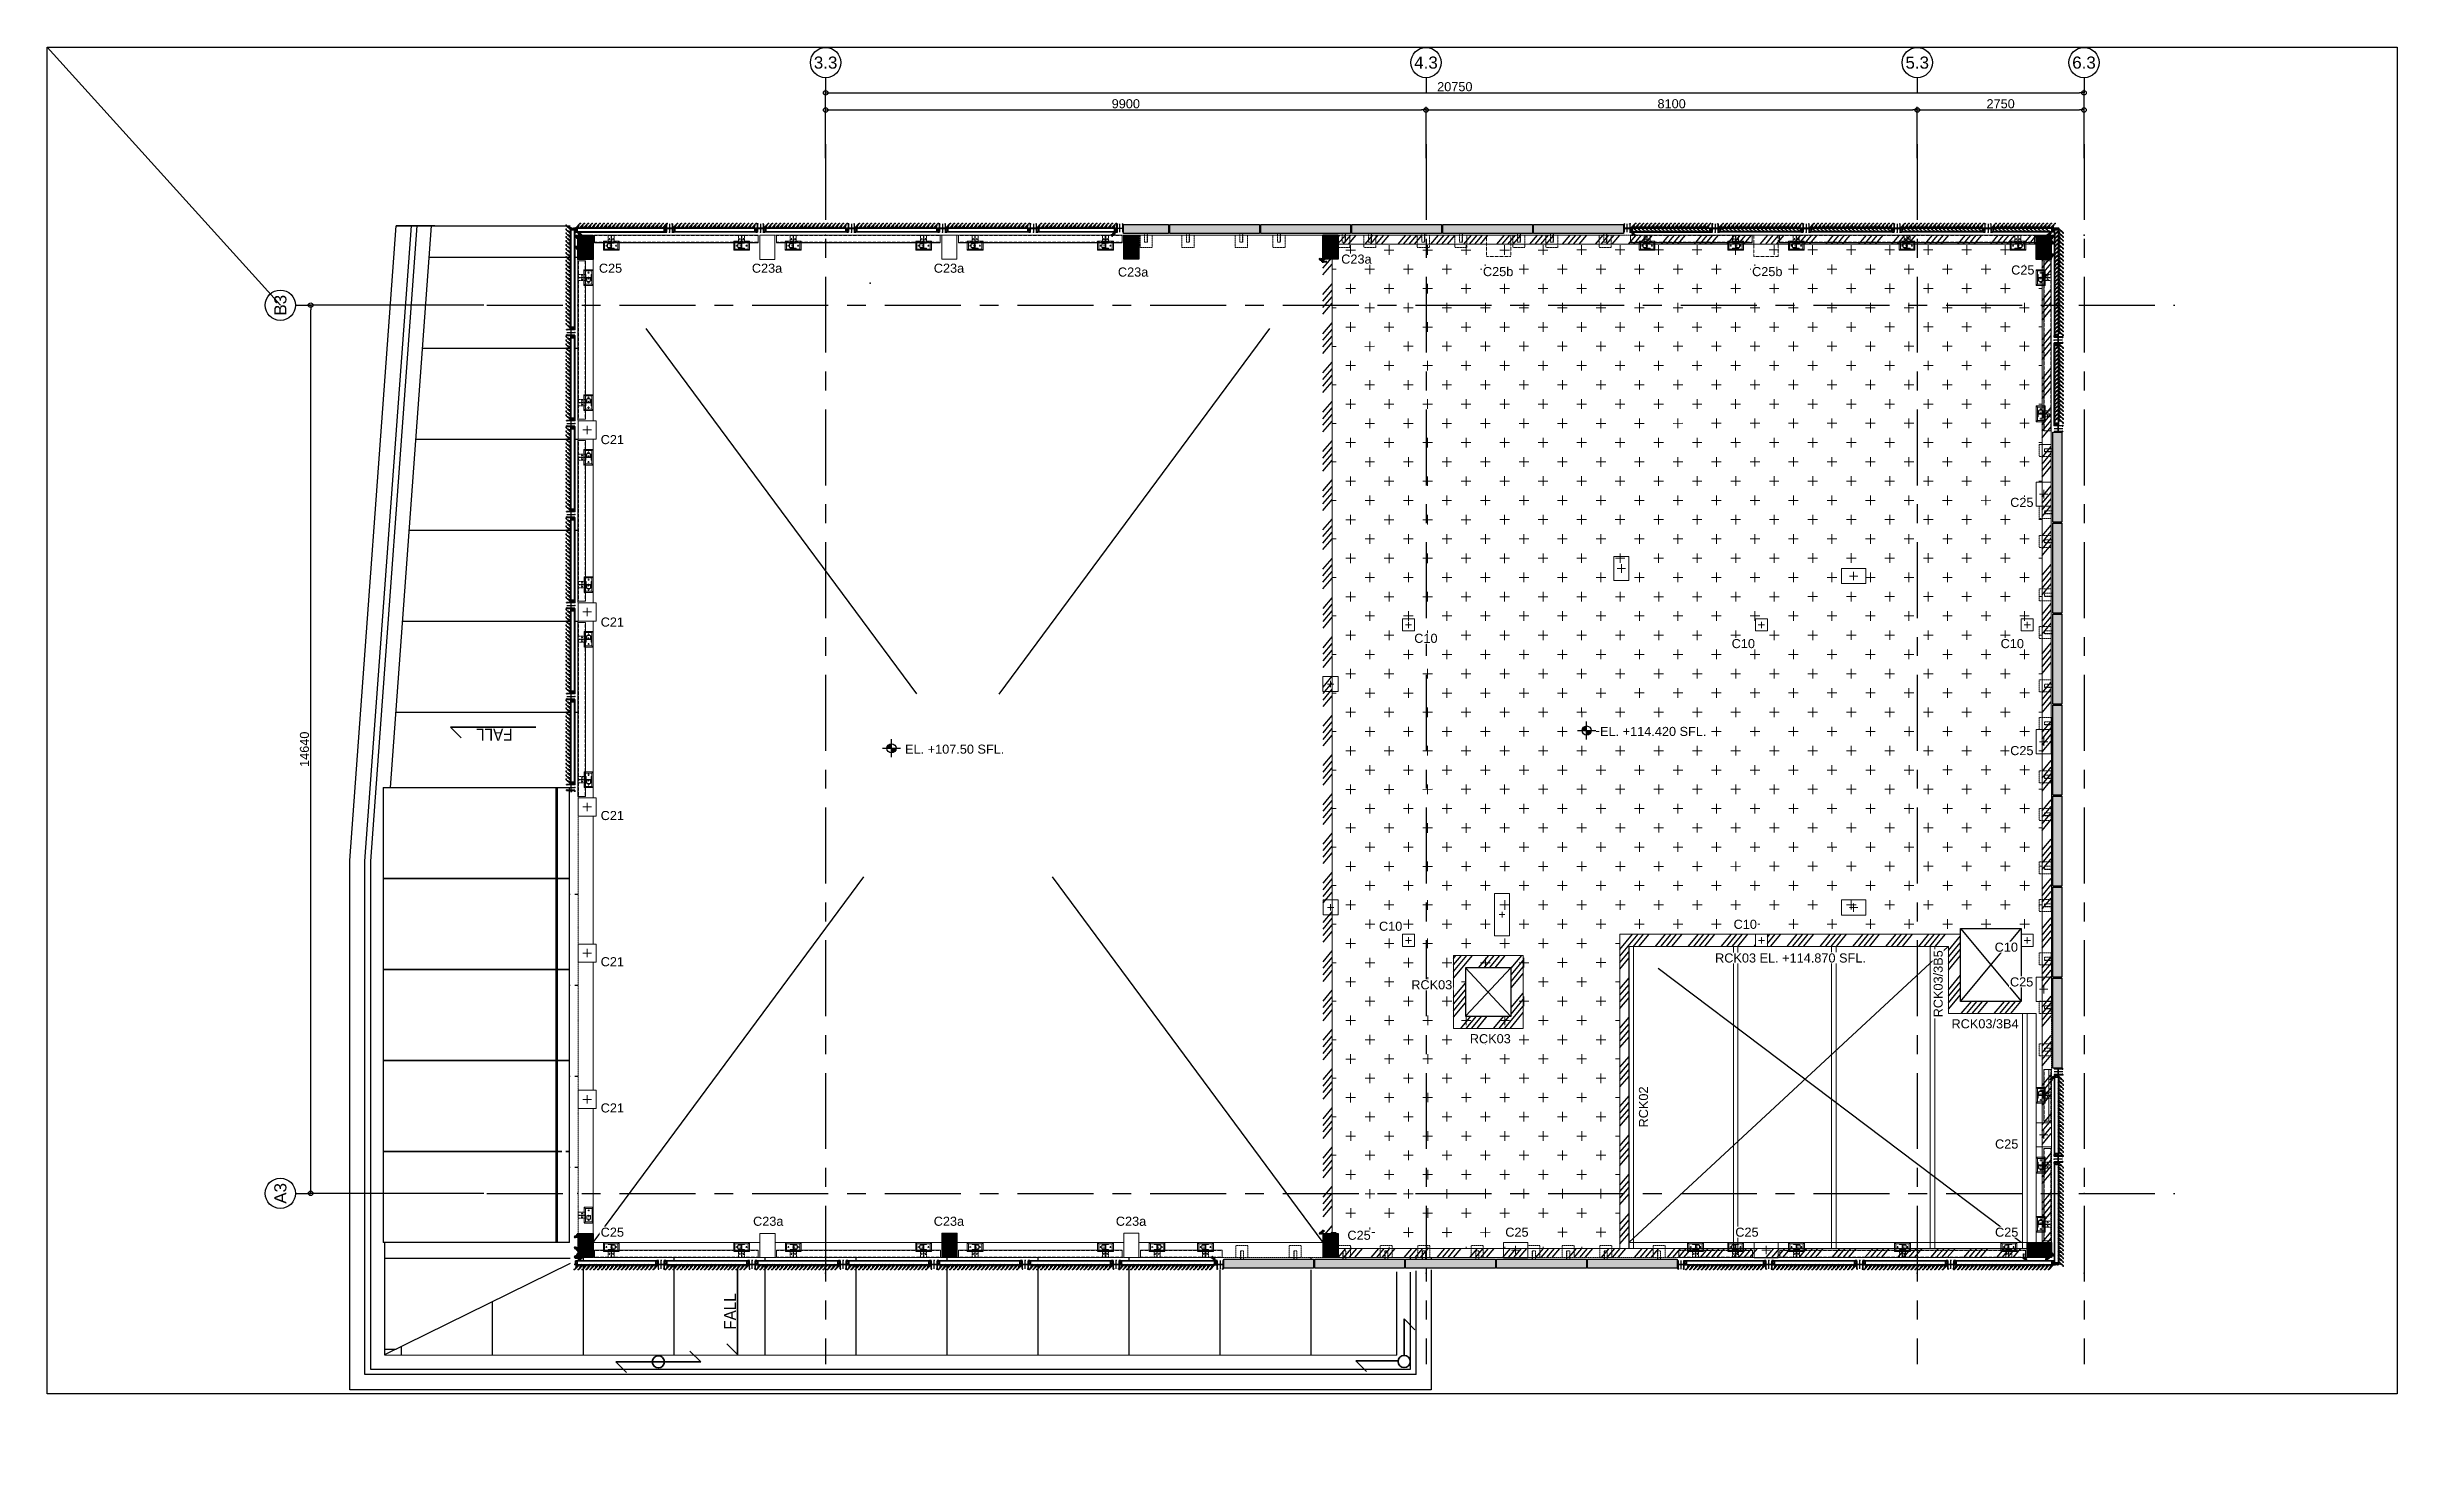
# Model space of a CAD drawing. Header units: millimetres. Extents: x 652937 to 1670132, y 1473552 to 2851037.
# Drawn here: x 748919 to 787669, y 1473552 to 1496909 of the extents above; entities that cross this region are included whole.
import ezdxf
from ezdxf.enums import TextEntityAlignment as Align

# ---------------------------------------------------------------- set-up
doc = ezdxf.new("R2010")
doc.units = ezdxf.units.MM
doc.set_wipeout_variables(frame=1)
for name, pattern in [('CENTER', [50.8, 31.75, -6.35, 6.35, -6.35]), ('HIDDEN', [0.375, 0.25, -0.125]), ('TA_GL_005.00000', [13.75, 5, -1.25, 1.25, -1.25, 5]), ('XKITLINE00', [0]), ('XKITLINE02', [4, 2, -2])]:
    doc.linetypes.add(name, pattern=pattern)
for name, color, linetype in [('000 - 0_SYM_DWG_GRID-BUBBLE_MAIN_COLOR_1', 7, 'Continuous'), ('000 - 0_SYM_DWG_GRIDLINE_MAIN_COLOR_1', 7, 'Continuous'), ('000 - 0_SYM_DWG_GRIDLINE_MAIN_COLOR_251', 7, 'Continuous'), ('000 - CONCRETE_COL_HATCH_', 7, 'Continuous'), ('000 - CONCRETE_COL_MAIN_COLOR_1', 7, 'Continuous'), ('000 - CONCRETE_COL_WIPEOUT_', 7, 'Continuous'), ('000 - CONCRETE_WALL_MAIN_COLOR_4', 7, 'Continuous'), ('000 - EXISTING_CANOPY_MAIN_COLOR_1', 7, 'Continuous'), ('000 - EXISTING_COLUMN_CUT_COLOR_5', 7, 'Continuous'), ('000 - STRUCTURE_STEEL_ACCESORIES_SUB_COLOR_3', 7, 'Continuous'), ('010 - ASPG_ACCESSORIES_CUT_COLOR_1', 7, 'Continuous'), ('010 - ASPG_ACCESSORIES_HATCH_', 7, 'Continuous'), ('010 - ASPG_ACCESSORIES_MAIN_COLOR_1', 7, 'Continuous'), ('010 - ASPG_ACCESSORIES_SUB_COLOR_1', 7, 'Continuous'), ('010 - ASPG_DIMS_NOM', 7, 'Continuous'), ('010 - ASPG_EXTR_MAIN_COLOR_2', 7, 'Continuous'), ('010 - ASPG_FASTERN_HIDDEN_', 7, 'Continuous'), ('010 - ASPG_FASTERN_MAIN_COLOR_1', 7, 'Continuous'), ('010 - ASPG_FASTERN_SUB_COLOR_2', 7, 'Continuous'), ('010 - ASPG_FRAMING_CUT_COLOR_4', 7, 'Continuous'), ('010 - ASPG_FRAMING_HATCH_', 7, 'Continuous'), ('010 - ASPG_FRAMING_MAIN_COLOR_2', 7, 'Continuous'), ('010 - ASPG_FRAMING_SUB_COLOR_2', 7, 'Continuous'), ('010 - ASPG_FRAMING_WIPEOUT_', 7, 'Continuous'), ('BOLT & SCREW', 7, 'Continuous'), ('Center Line', 7, 'CENTER'), ('DIM', 7, 'Continuous'), ('TEXT', 7, 'Continuous'), ('tube-stopper', 7, 'Continuous')]:
    doc.layers.add(name, color=color, linetype=linetype)
for name, color, linetype, plot in [('000 - STRUCTURE_STEEL_ACCESORIES_DEF_SUB', 7, 'Continuous', False), ('010 - ASPG_ACCESSORIES_DEF_SUB', 7, 'Continuous', False), ('010 - ASPG_EXTR_DEF_SUB', 7, 'Continuous', False), ('010 - ASPG_FASTERN_DEF_SUB', 7, 'Continuous', False), ('010 - ASPG_FRAMING_DEF_SUB', 7, 'Continuous', False)]:
    doc.layers.add(name, color=color, linetype=linetype, plot=plot)
for name, color, linetype, lineweight in [('12-GRID', 7, 'CENTER', 13), ('9-SCREW', 7, 'Continuous', 9), ('A-010-D_DIM', 7, 'Continuous', 9), ('A-010-M_LINE', 7, 'Continuous', 9), ('A-230-M_FLOOR', 7, 'Continuous', 25), ('A-COLOMN', 7, 'Continuous', 9), ('A-FLOR-E', 7, 'Continuous', 9), ('A-WALL', 7, 'Continuous', 25), ('Bolt', 7, 'Continuous', 0), ('Part', 7, 'Continuous', 0), ('S-230-A-FLOOR', 7, 'Continuous', 9), ('SCREW', 7, 'Continuous', 5)]:
    doc.layers.add(name, color=color, linetype=linetype, lineweight=lineweight)
doc.styles.add('Arial', font='arial.ttf')
doc.styles.add('Arial_4', font='arial.ttf', dxfattribs={"height": 300})
doc.styles.add('Arial_8', font='arial.ttf', dxfattribs={"width": 0.9, "height": 2})
doc.styles.add('FAMELINE_FOR_CKST', font='arial.ttf')
doc.styles.add('TA', font='', dxfattribs={"height": 4.5})
doc.styles.get('TA').set_extended_font_data('Cordia New')
doc.dimstyles.new('ACM-DIM-3_0_C-T', dxfattribs={"dimscale": 304.8, "dimtxt": 306.07782, "dimasz": 0.492126, "dimexe": 0.328084, "dimexo": 0.0625, "dimgap": 0.164042, "dimtad": 0, "dimjust": 2, "dimdec": 0, "dimzin": 0, "dimdsep": 46, "dimtxsty": 'Arial_4', "dimblk1": 'DOTBLANK', "dimblk2": 'OBLIQUE', "dimsah": 1, "dimcen": 0.09, "dimdle": 0.656168, "dimclrd": 7, "dimclre": 7, "dimclrt": 7, "dimadec": 8, "dimazin": 0, "dimtfac": 1, "dimtdec": 4, "dimtix": 1, "dimtmove": 2, "dimatfit": 3, "dimfxl": 1.312336, "dimfxlon": 1, "dimtvp": 1, "dimtolj": 1, "dimtzin": 0, "dimarcsym": 2})
doc.dimstyles.new('FAMELINE-CKST_C-C', dxfattribs={"dimtxt": 0.3, "dimasz": 0.15, "dimexe": 0.1, "dimexo": 0.1, "dimgap": 0.05, "dimtad": 1, "dimzin": 0, "dimdsep": 46, "dimtxsty": 'FAMELINE_FOR_CKST', "dimblk": 'ORIGIN', "dimblk1": 'ORIGIN', "dimblk2": 'ORIGIN', "dimsah": 1, "dimcen": 0.1, "dimdle": 0.1, "dimclrd": 7, "dimclre": 7, "dimclrt": 7, "dimadec": 0, "dimazin": 0, "dimtfac": 1, "dimtix": 1, "dimtmove": 2, "dimatfit": 3, "dimfxl": 1, "dimtolj": 1, "dimtzin": 0, "dimlwd": -1, "dimlwe": -1, "dimarcsym": 0})
pattern_1 = [(270, (1257419.24324, -520041.6224), (0.65495992507, -1.1344238721), [0.7562825814, -1.5125651628]), (30, (1257419.24324, -520041.6224), (0.65495992936, 1.1344238696), [0.7562825814, -1.5125651628]), (330, (1257419.24324, -520041.6224), (1.30991985442, -2.48e-09), [-1.5125651628, 0.7562825814])]
pattern_2 = [(315, (1257419.4929, -520021.6224), (1.3369313545, 1.3369313545), []), (45, (1257419.4929, -520021.6224), (-1.3369313545, 1.3369313545), [])]
pattern_3 = [(270, (1257419.4425, -520043.9224), (0.65495992507, -1.1344238721), [0.7562825814, -1.5125651628]), (30, (1257419.4425, -520043.9224), (0.65495992936, 1.1344238696), [0.7562825814, -1.5125651628]), (330, (1257419.4425, -520043.9224), (1.30991985442, -2.48e-09), [-1.5125651628, 0.7562825814])]
pattern_4 = [(315, (1257419.1929, -520023.9224), (1.3369313545, 1.3369313545), []), (45, (1257419.1929, -520023.9224), (-1.3369313545, 1.3369313545), [])]

# ---------------------------------------------------------------- blocks, each defined once
blk = doc.blocks.new('A$C0a204f6e')
at = {"layer": 'Defpoints', "color": 7}
blk.add_lwpolyline([(775, 0), (0, 0), (0, 443.999987), (775, 443.999987)], close=True, dxfattribs=at)
blk = doc.blocks.new('010 - ASPG_ACCESSORIES_SLICON_SEALANT_CUT-VIEW')
at = {"layer": '010 - ASPG_ACCESSORIES_HATCH_'}
h = blk.add_hatch(dxfattribs=at)
h.set_pattern_fill('HONEY', scale=0.238199)
h.set_pattern_definition([(360, (-201291.0811, 911815.7646), (1.1344238721, 0.65495992507), [0.7562825814, -1.5125651628]), (120, (-201291.0811, 911815.7646), (-1.1344238696, 0.65495992936), [0.7562825814, -1.5125651628]), (60, (-201291.0811, 911815.7646), (2.5e-09, 1.30991985442), [-1.5125651628, 0.7562825814])])
edge = h.paths.add_edge_path()
edge.add_ellipse((-10, -5), major_axis=(0, -5), ratio=0.644482, start_angle=0, end_angle=360)
h = blk.add_hatch(dxfattribs=at)
h.set_pattern_fill('ANSI37', scale=0.595498)
h.set_pattern_definition([(45, (-201311.081, 911815.515), (-1.3369313545, 1.3369313545), []), (135, (-201311.081, 911815.515), (-1.3369313545, -1.3369313545), [])])
edge = h.paths.add_edge_path()
edge.add_ellipse((-10, -5), major_axis=(0, -5), ratio=0.644482, start_angle=0, end_angle=180)
edge.add_line((-10, 0), (0, 0))
edge.add_arc((10, -5), 11.1, 513.2037, 566.7963)
edge.add_line((0, -10), (-10, -10))
at = {"layer": '010 - ASPG_ACCESSORIES_CUT_COLOR_1', "color": 7}
blk.add_ellipse((-10, -5), major_axis=(0, -5), ratio=0.644482, dxfattribs=at)
at = {"layer": '010 - ASPG_ACCESSORIES_DEF_SUB', "color": 7, "transparency": 33554457}
blk.add_lwpolyline([(0, -10), (-13, -10), (-13, 0), (0, 0)], close=True, dxfattribs=at)
at = {"layer": '010 - ASPG_FRAMING_SUB_COLOR_2', "color": 7}
blk.add_lwpolyline([(-10, -10), (0, -10, -0.238199), (0, 0), (-10, 0)], format="xyb", dxfattribs=at)
blk = doc.blocks.new('*U8431')
at = {"layer": '12-GRID', "color": 7, "linetype": 'CENTER'}
blk.add_line((0, 6), (0, -18), dxfattribs=at)
at = {"layer": 'BOLT & SCREW', "color": 7}
for p, q in [((-6, 1), (-6, 0)), ((6, 0), (-6, 0)), ((5, 1), (-5, 1)), ((-5, 1), (-4, 1)), ((-4, 5), (-4, 1)), ((4, 1), (-4, 1)), ((3, 5), (-3, 5)), ((-3, 1), (-2, 1)), ((-2, 5), (-2, 1)), ((-2, -2), (-2, 0)), ((2, 5), (2, 1)), ((2, 1), (2, 1)), ((2, -1), (2, 0)), ((4, 5), (4, 1)), ((5, 1), (4, 1)), ((6, 1), (6, 0)), ((-3, -2), (3, -1)), ((-3, -2), (-2, -2)), ((-3, -2), (-2, -2)), ((-3, -4), (-2, -3)), ((-3, -4), (3, -3)), ((-3, -4), (-2, -4)), ((-3, -6), (-2, -5)), ((-3, -6), (-2, -6)), ((-3, -6), (3, -5)), ((-3, -6), (-2, -5)), ((-3, -6), (-2, -6)), ((-3, -6), (3, -5)), ((-3, -7), (-2, -8)), ((-3, -7), (-2, -7)), ((-3, -7), (3, -7)), ((-3, -9), (-2, -9)), ((-3, -9), (-2, -9)), ((-3, -9), (-2, -9)), ((-3, -11), (-2, -11)), ((-3, -11), (-2, -11)), ((-3, -11), (-2, -11)), ((-2, -2), (2, -1)), ((-2, -3), (-2, -2)), ((-2, -2), (2, -2)), ((-2, -3), (2, -3)), ((-2, -5), (-2, -4)), ((-2, -4), (2, -4)), ((-2, -5), (2, -5)), ((-2, -6), (2, -5)), ((-2, -5), (2, -5)), ((-2, -6), (2, -5)), ((-2, -7), (-2, -6)), ((-2, -7), (-2, -6)), ((-2, -7), (2, -6)), ((-2, -8), (2, -7)), ((-2, -9), (-2, -8)), ((-2, -9), (-1, -9)), ((-2, -9), (-2, -9)), ((-2, -11), (-2, -9)), ((-2, -11), (-2, -11)), ((-2, -11), (-2, -11)), ((-2, -12), (-2, -11)), ((-2, -12), (-2, -16)), ((0, -17), (-2, -16)), ((0, -8), (2, -8)), ((0, -17), (2, -16)), ((1, -9), (2, -9)), ((1, -9), (3, -9)), ((1, -11), (3, -10)), ((1, -10), (2, -10)), ((1, -11), (2, -11)), ((3, -1), (2, -1)), ((3, -1), (2, -2)), ((2, -3), (2, -2)), ((3, -3), (2, -3)), ((3, -3), (2, -4)), ((2, -5), (2, -4)), ((3, -5), (2, -5)), ((2, -6), (2, -5)), ((3, -5), (2, -5)), ((2, -6), (2, -5)), ((3, -5), (2, -5)), ((3, -5), (2, -5)), ((3, -7), (2, -6)), ((3, -7), (2, -7)), ((2, -8), (2, -7)), ((3, -9), (2, -8)), ((3, -9), (2, -9)), ((2, -10), (2, -9)), ((3, -10), (2, -10)), ((3, -10), (2, -11)), ((2, -11), (2, -16))]:
    blk.add_line(p, q, dxfattribs=at)
blk.add_lwpolyline([(0, -17), (1, -11), (1, -9, 0.417657), (0, -8, 0.070993), (-2, -9), (-2, -12)], format="xyb", dxfattribs=at)
for centre, radius, start, end in [((-5, 1), 0.3, 90, 180), ((-3, 4), 1.56, 48.0171, 131.9829), ((0, 0), 5.63, 68.2799, 111.7201), ((3, 4), 1.56, 48.0171, 131.9829), ((5, 1), 0.3, 0, 90)]:
    blk.add_arc(centre, radius, start, end, dxfattribs=at)
blk = doc.blocks.new('G$C7D677D58')
at = {"layer": 'tube-stopper'}
h = blk.add_hatch(dxfattribs=at)
h.set_pattern_fill('ANSI35', scale=0.02, angle=280.6768, style=0)
h.set_pattern_definition([(145.676841, (67.453535, -13.0942606), (0.00281929957, 0.00412935224), []), (145.676841, (67.4500606, -13.0949156), (0.00281929957, 0.00412935224), [0.00625, -0.00125, 0, -0.00125])])
h.paths.add_polyline_path([(0.03, 0.015), (0.024, 0.015), (0.024, 0.001), (0.03, 0.001)])
at = {"layer": '000 - STRUCTURE_STEEL_ACCESORIES_DEF_SUB', "color": 7, "ltscale": 0.1}
blk.add_line((0.038, 0.008), (0, 0.008, 0), dxfattribs=at)
at = {"layer": '000 - STRUCTURE_STEEL_ACCESORIES_SUB_COLOR_3', "color": 7}
for p, q in [((0.002, 0.012, 0), (0.002, 0.011, 0)), ((0.007, 0.012, 0), (0.002, 0.012, 0)), ((0.002, 0.005, 0), (0.002, 0.011, 0)), ((0.007, 0.011, 0), (0.002, 0.011, 0)), ((0.007, 0.005, 0), (0.002, 0.005, 0)), ((0.002, 0.004, 0), (0.002, 0.005, 0)), ((0.007, 0.004, 0), (0.002, 0.004, 0)), ((0.007, 0.003, 0), (0.007, 0.013, 0)), ((0.012, 0.015, 0), (0.008, 0.015, 0)), ((0.012, 0.011, 0), (0.008, 0.011, 0)), ((0.012, 0.005, 0), (0.008, 0.005, 0)), ((0.012, 0.001, 0), (0.008, 0.001, 0)), ((0.013, 0, 0), (0.013, 0.016, 0)), ((0.013, 0.016, 0), (0.014, 0.016, 0)), ((0.013, 0.003, 0), (0.013, 0.013, 0)), ((0.014, 0, 0), (0.013, 0, 0)), ((0.014, 0.016, 0), (0.014, 0, 0)), ((0.03, 0), (0.03, 0.016)), ((0.03, 0.016), (0.031, 0.016)), ((0.031, 0), (0.03, 0)), ((0.031, 0.016), (0.031, 0)), ((0.031, 0.001), (0.031, 0.015)), ((0.036, 0.015), (0.031, 0.015)), ((0.036, 0.011), (0.031, 0.011)), ((0.036, 0.005), (0.031, 0.005)), ((0.036, 0.001), (0.031, 0.001)), ((0.037, 0.003), (0.037, 0.013))]:
    blk.add_line(p, q, dxfattribs=at)
at = {"layer": '000 - STRUCTURE_STEEL_ACCESORIES_SUB_COLOR_3', "color": 7, "linetype": 'HIDDEN'}
for p, q in [((0.03, 0.012), (0.014, 0.012, 0)), ((0.03, 0.011), (0.014, 0.011, 0)), ((0.03, 0.005), (0.014, 0.005, 0)), ((0.03, 0.004), (0.014, 0.004, 0))]:
    blk.add_line(p, q, dxfattribs=at)
at = {"layer": '000 - STRUCTURE_STEEL_ACCESORIES_SUB_COLOR_3', "color": 7, "elevation": 0}
for points in [[(0.008, 0.015, 0.46188), (0.008, 0.011, 0.23094), (0.008, 0.005, 0.46188), (0.008, 0.001)], [(0.012, 0.015, -0.46188), (0.012, 0.011, -0.23094), (0.012, 0.005, -0.46188), (0.012, 0.001)], [(0.036, 0.015, -0.46188), (0.036, 0.011, -0.23094), (0.036, 0.005, -0.46188), (0.036, 0.001)]]:
    blk.add_lwpolyline(points, format="xyb", dxfattribs=at)
at = {"layer": 'tube-stopper', "color": 7}
blk.add_lwpolyline([(0.03, 0.015), (0.024, 0.015), (0.024, 0.001), (0.03, 0.001)], close=True, dxfattribs=at)
blk = doc.blocks.new('000_ASPG_TYP_FILES__ASPG_BK_TYPE_1')
at = {"layer": '010 - ASPG_ACCESSORIES_HATCH_'}
h = blk.add_hatch(dxfattribs=at)
h.set_pattern_fill('ANSI32', scale=10, angle=360)
h.set_pattern_definition([(315, (-21437.9592, -50286.0033), (-2.65165043, -2.65165043), []), (315, (-21436.1914, -50286.0033), (-2.65165043, -2.65165043), [])])
h.paths.add_polyline_path([(0, -31), (3, -31), (3, -50), (0, -50)])
h.paths.add_polyline_path([(0, 0), (12, 0), (12, 0), (12, -1), (11, -2), (12, -2), (12, -3), (3, -3), (3, -23), (0, -23)])
h.paths.add_polyline_path([(16, -1), (17, -1), (16, -1), (16, 0), (25, 0), (25, -3), (16, -3)])
at = {"layer": '010 - ASPG_ACCESSORIES_MAIN_COLOR_1', "color": 7}
blk.add_lwpolyline([(25, 0), (0, 0), (0, -50), (3, -50), (3, -3), (25, -3)], close=True, dxfattribs=at)
at = {"layer": '010 - ASPG_ACCESSORIES_SUB_COLOR_1', "color": 7, "elevation": 0}
for points in [[(0, 0), (12, 0), (12, 0), (12, -1), (11, -2), (12, -2), (12, -3), (3, -3), (3, -23), (0, -23)], [(0, -31), (3, -31), (3, -50), (0, -50)], [(16, -1), (17, -1), (16, -1), (16, 0), (25, 0), (25, -3), (16, -3)]]:
    blk.add_lwpolyline(points, close=True, dxfattribs=at)
blk = doc.blocks.new('000_ASPG_TYP_FILES_20260218-041527_ASPG_BK_TYPE_2')
at = {"layer": '010 - ASPG_ACCESSORIES_HATCH_'}
h = blk.add_hatch(dxfattribs=at)
h.set_pattern_fill('ANSI32', scale=10)
h.set_pattern_definition([(45, (-3428.178, 1640.9533), (-2.6516504, 2.6516504), []), (45, (-3426.4102, 1640.9533), (-2.6516504, 2.6516504), [])])
h.paths.add_polyline_path([(0, 50), (-5, 50), (-5, 5), (-50, 5), (-50, 0), (0, 0)])
at = {"layer": '010 - ASPG_ACCESSORIES_MAIN_COLOR_1', "color": 7}
blk.add_lwpolyline([(0, 50), (-5, 50), (-5, 5), (-50, 5), (-50, 0), (0, 0)], close=True, dxfattribs=at)
blk = doc.blocks.new('000_ASPG_TYP_FILES_EXPANSION_BOLT_1')
at = {"layer": '010 - ASPG_FASTERN_HIDDEN_', "color": 7, "linetype": 'CENTER'}
blk.add_line((-15, 0), (75, 0), dxfattribs=at)
at = {"layer": '010 - ASPG_FASTERN_MAIN_COLOR_1', "color": 7}
for p, q in [((-8, 7), (-7, 8)), ((-8, 7), (-8, -7)), ((-7, 8), (-2, 8)), ((-7, 4), (-2, 4)), ((-2, 7), (-2, 8)), ((-2, 7), (-2, -7)), ((-7, -8), (-8, -7)), ((-7, -4), (-2, -4)), ((-7, -8), (-2, -8)), ((-2, -8), (-2, -7))]:
    blk.add_line(p, q, dxfattribs=at)
blk.add_lwpolyline([(-2, -8), (0, -8), (0, 8), (-2, 8)], close=True, dxfattribs=at)
for centre, radius, start, end in [((-5, 6), 3.33, 143.8846, 216.1154), ((4, 0), 12.4, 161.4826, 198.5174), ((-5, 6), 3.33, 323.8846, 36.1154), ((-14, 0), 12.4, 341.4826, 18.5174), ((-5, -6), 3.33, 143.8846, 216.1154), ((-5, -6), 3.33, 323.8846, 36.1154)]:
    blk.add_arc(centre, radius, start, end, dxfattribs=at)
at = {"layer": '010 - ASPG_FASTERN_SUB_COLOR_2', "color": 7}
for p, q in [((-13, 2), (-12, 3)), ((-13, -2), (-13, 2)), ((-11, 4), (-12, -4)), ((-11, 4), (-12, 3)), ((-12, 3), (-12, -3)), ((-12, 3), (-12, 3)), ((-10, 3), (-11, 4)), ((-10, 3), (-11, -3)), ((-10, 4), (-10, -4)), ((-9, 3), (-10, 4)), ((-10, 4), (-10, 3)), ((-8, 4), (-9, -4)), ((-8, 4), (-9, 3)), ((-9, 3), (-9, -3)), ((1, 4), (0, -4)), ((1, 4), (0, 3)), ((2, 4), (1, -4)), ((2, 4), (1, 3)), ((1, 3), (1, 4)), ((1, 3), (1, -3)), ((3, 3), (2, 4)), ((3, 3), (2, -3)), ((3, 4), (3, -4)), ((3, 4), (3, 3)), ((4, 3), (3, 4)), ((5, 4), (4, -4)), ((5, 4), (4, 3)), ((4, 3), (4, -3)), ((6, 4), (5, 3)), ((5, 3), (5, 4)), ((5, 3), (5, -3)), ((6, 4), (6, -4)), ((7, 3), (6, 4)), ((7, 3), (6, -3)), ((8, 4), (7, -4)), ((8, 4), (7, 3)), ((9, 4), (8, -4)), ((9, 4), (8, 3)), ((8, 3), (8, 4)), ((8, 3), (8, -3)), ((10, 3), (9, 4)), ((10, 3), (9, -3)), ((11, 3), (10, 4)), ((10, 4), (10, -4)), ((10, 4), (10, 3)), ((11, 3), (10, -3)), ((12, 4), (11, -4)), ((12, 4), (11, 3)), ((13, 4), (12, -4)), ((13, 4), (12, 3)), ((12, 3), (12, 4)), ((12, 3), (12, -3)), ((13, 4), (48, 4)), ((48, 3), (48, 4)), ((51, 3), (48, 3)), ((51, 4), (60, 5)), ((51, 2), (51, 4)), ((51, 2), (52, 2)), ((51, -4), (51, 1)), ((51, 1), (51, 1)), ((52, 1), (52, 0)), ((52, 0), (52, -1)), ((55, -1), (56, 1)), ((55, 0), (55, 1)), ((56, 2), (58, 2)), ((57, 1), (57, 1)), ((58, 1), (58, 0)), ((58, 0), (58, -1)), ((60, 5), (60, -1)), ((68, 4), (60, 3)), ((68, -4), (68, 4)), ((-13, -2), (-12, -3)), ((-11, -3), (-12, -4)), ((-12, -4), (-12, -3)), ((-10, -4), (-11, -3)), ((-9, -3), (-10, -4)), ((-8, -3), (-9, -4)), ((-9, -4), (-9, -3)), ((1, -3), (0, -4)), ((2, -3), (1, -4)), ((1, -4), (1, -3)), ((3, -4), (2, -3)), ((4, -3), (3, -4)), ((5, -3), (4, -4)), ((4, -4), (4, -3)), ((6, -4), (5, -3)), ((7, -4), (6, -3)), ((6, -3), (6, -4)), ((8, -3), (7, -4)), ((9, -3), (8, -4)), ((8, -4), (8, -3)), ((10, -4), (9, -3)), ((11, -4), (10, -3)), ((10, -3), (10, -4)), ((12, -3), (11, -4)), ((12, -4), (12, -3)), ((13, -4), (48, -4)), ((48, -4), (48, -3)), ((48, -3), (51, -3)), ((60, -5), (51, -4)), ((53, -2), (54, -2)), ((54, -1), (54, -1)), ((59, -1), (60, -1)), ((59, -2), (60, -2)), ((60, -2), (60, -5)), ((60, -3), (68, -4))]:
    blk.add_line(p, q, dxfattribs=at)
for centre, start, end in [((51, 0), 0, 121.9394), ((52, 1), 0, 90), ((56, 1), 90, 161.5651), ((57, 0), 90, 159.1163), ((57, 0), 3.0186, 90), ((58, 1), 0, 90), ((54, 0), 180, 270), ((53, -1), 180, 270), ((54, 0), 270, 341.5651), ((54, -1), 270, 339.1163), ((59, 0), 180, 267.8255), ((59, -1), 183.0186, 270)]:
    blk.add_arc(centre, 1, start, end, dxfattribs=at)
blk = doc.blocks.new('*U8433')
at = {"color": 7}
for name, p in [('000_ASPG_TYP_FILES_20260218-041527_ASPG_BK_TYPE_2', (-25, -50, 0)), ('000_ASPG_TYP_FILES__ASPG_BK_TYPE_1', (-25, 0, 0))]:
    blk.add_blockref(name, p, dxfattribs=at)
for name, p, rotation in [('*U8431', (-11, -3, 0), 180), ('000_ASPG_TYP_FILES_EXPANSION_BOLT_1', (-53, -45, 0), 270)]:
    blk.add_blockref(name, p, dxfattribs=dict(at, rotation=rotation))
at = {"color": 7, "xscale": 1000, "yscale": 1000, "zscale": 1000}
blk.add_blockref('G$C7D677D58', (-46, -35, 0), dxfattribs=at)
blk = doc.blocks.new('G$CF155826C')
at = {"layer": '12-GRID', "color": 7, "ltscale": 0.1}
blk.add_line((0, 0.008), (0.038, 0.008, 0), dxfattribs=at)
at = {"layer": '9-SCREW', "color": 7}
for p, q in [((0.002, 0.015), (0.007, 0.015)), ((0.002, 0.003), (0.002, 0.013)), ((0.002, 0.011), (0.007, 0.011)), ((0.002, 0.005), (0.007, 0.005)), ((0.002, 0.001), (0.007, 0.001)), ((0.007, 0.016), (0.007, 0)), ((0.008, 0.016), (0.007, 0.016)), ((0.007, 0.001), (0.007, 0.015)), ((0.007, 0), (0.008, 0)), ((0.008, 0), (0.008, 0.016)), ((0.024, 0.016, 0), (0.024, 0, 0)), ((0.025, 0.016, 0), (0.024, 0.016, 0)), ((0.024, 0, 0), (0.025, 0, 0)), ((0.025, 0, 0), (0.025, 0.016, 0)), ((0.025, 0.003, 0), (0.025, 0.013, 0)), ((0.026, 0.015, 0), (0.031, 0.015, 0)), ((0.026, 0.011, 0), (0.031, 0.011, 0)), ((0.026, 0.005, 0), (0.031, 0.005, 0)), ((0.026, 0.001, 0), (0.031, 0.001, 0)), ((0.031, 0.003, 0), (0.031, 0.013, 0)), ((0.031, 0.012, 0), (0.036, 0.012, 0)), ((0.031, 0.011, 0), (0.037, 0.011, 0)), ((0.031, 0.005, 0), (0.037, 0.005, 0)), ((0.031, 0.004, 0), (0.036, 0.004, 0)), ((0.036, 0.012, 0), (0.037, 0.011, 0)), ((0.036, 0.004, 0), (0.037, 0.005, 0)), ((0.037, 0.005, 0), (0.037, 0.011, 0))]:
    blk.add_line(p, q, dxfattribs=at)
at = {"layer": '9-SCREW', "color": 7, "linetype": 'HIDDEN'}
for p, q in [((0.008, 0.012), (0.024, 0.012, 0)), ((0.008, 0.011), (0.024, 0.011, 0)), ((0.008, 0.005), (0.024, 0.005, 0)), ((0.008, 0.004), (0.024, 0.004, 0))]:
    blk.add_line(p, q, dxfattribs=at)
at = {"layer": '9-SCREW', "color": 7, "elevation": 0}
for points in [[(0.002, 0.015, 0.46188), (0.002, 0.011, 0.23094), (0.002, 0.005, 0.46188), (0.002, 0.001)], [(0.026, 0.015, 0.46188), (0.026, 0.011, 0.23094), (0.026, 0.005, 0.46188), (0.026, 0.001)], [(0.031, 0.015, -0.46188), (0.031, 0.011, -0.23094), (0.031, 0.005, -0.46188), (0.031, 0.001)]]:
    blk.add_lwpolyline(points, format="xyb", dxfattribs=at)
blk = doc.blocks.new('*U8430')
at = {"color": 7}
for name, p in [('000_ASPG_TYP_FILES_20260218-041527_ASPG_BK_TYPE_2', (-25, -50, 0)), ('000_ASPG_TYP_FILES__ASPG_BK_TYPE_1', (-25, 0, 0))]:
    blk.add_blockref(name, p, dxfattribs=at)
at = {"color": 7, "rotation": 180}
blk.add_blockref('*U8431', (-11, -3, 0), dxfattribs=at)
at = {"color": 7, "xscale": -1000, "yscale": 1000, "zscale": 1000, "rotation": 89.99999999999993}
blk.add_blockref('G$CF155826C', (-45, -37, 0), dxfattribs=at)
at = {"color": 7, "xscale": 1000, "yscale": 1000, "zscale": 1000}
blk.add_blockref('G$C7D677D58', (-46, -35, 0), dxfattribs=at)
blk = doc.blocks.new('Roofs Ent1 - Roofs Ent2-18005764-ENT 3 UPPER ROOF SHEET')
at = {"layer": '000 - EXISTING_CANOPY_MAIN_COLOR_1', "color": 7}
for p, q in [((-1604052, -285243), (-1595349, -284642)), ((-1595349, -284642), (-1584859, -284685)), ((-1603785, -285475), (-1595341, -284892)), ((-1595338, -284982), (-1603689, -285559)), ((-1595341, -284892), (-1584842, -284935)), ((-1584836, -285025), (-1595338, -284982)), ((-1602824, -303033), (-1604052, -285243)), ((-1602591, -302767), (-1603785, -285475)), ((-1603689, -285559), (-1602508, -302671)), ((-1602508, -302671), (-1600915, -302561)), ((-1600726, -302548), (-1600676, -302544)), ((-1600720, -302638), (-1600670, -302634)), ((-1600854, -302897), (-1602824, -303033)), ((-1602591, -302767), (-1600889, -302649)), ((-1600653, -302883), (-1600703, -302887))]:
    blk.add_line(p, q, dxfattribs=at)
blk = doc.blocks.new('DPA_CP_Entrance Canopy Curve Only - Entrance Canopy Curve-21101647-ENT 3 UPPER ROOF SHEET')
at = {"layer": '000 - EXISTING_CANOPY_MAIN_COLOR_1', "color": 7}
for p, q in [((-1611459, -175702), (-1611459, -174652)), ((-1609959, -174652), (-1611459, -174652)), ((-1609959, -174652), (-1609959, -175702)), ((-1611459, -177502), (-1611459, -175702)), ((-1609959, -175702), (-1609959, -177502)), ((-1611459, -177522), (-1611459, -177502)), ((-1609959, -177502), (-1611459, -177502)), ((-1609959, -177522), (-1611459, -177522)), ((-1611459, -177722), (-1611459, -177522)), ((-1611459, -177722), (-1611411, -177722)), ((-1611409, -177722), (-1611372, -177722)), ((-1611370, -177722), (-1611297, -177722)), ((-1611295, -177722), (-1611222, -177722)), ((-1611220, -177722), (-1611147, -177722)), ((-1611145, -177722), (-1611072, -177722)), ((-1611070, -177722), (-1610997, -177722)), ((-1610995, -177722), (-1610922, -177722)), ((-1610920, -177722), (-1610847, -177722)), ((-1610845, -177722), (-1610772, -177722)), ((-1610770, -177722), (-1610697, -177722)), ((-1610695, -177722), (-1610622, -177722)), ((-1610620, -177722), (-1610547, -177722)), ((-1610545, -177722), (-1610472, -177722)), ((-1610470, -177722), (-1610397, -177722)), ((-1610395, -177722), (-1610322, -177722)), ((-1610320, -177722), (-1610247, -177722)), ((-1610245, -177722), (-1610172, -177722)), ((-1610170, -177722), (-1610097, -177722)), ((-1610095, -177722), (-1610022, -177722)), ((-1610020, -177722), (-1610009, -177722)), ((-1610007, -177722), (-1609959, -177722)), ((-1609959, -177502), (-1609959, -177522)), ((-1609959, -177522), (-1609959, -177722))]:
    blk.add_line(p, q, dxfattribs=at)
blk = doc.blocks.new('DPA_CP_Entrance Canopy Curve Only - Entrance Canopy Curve-21101650-ENT 3 UPPER ROOF SHEET')
at = {"layer": '000 - EXISTING_CANOPY_MAIN_COLOR_1', "color": 7}
for p, q in [((-1617459, -175702), (-1617459, -174652)), ((-1615959, -174652), (-1617459, -174652)), ((-1615959, -174652), (-1615959, -175702)), ((-1617459, -177502), (-1617459, -175702)), ((-1615959, -175702), (-1615959, -177502)), ((-1617459, -177522), (-1617459, -177502)), ((-1615959, -177502), (-1617459, -177502)), ((-1615959, -177522), (-1617459, -177522)), ((-1617459, -177722), (-1617459, -177522)), ((-1617459, -177722), (-1617411, -177722)), ((-1617409, -177722), (-1617372, -177722)), ((-1617370, -177722), (-1617297, -177722)), ((-1617295, -177722), (-1617222, -177722)), ((-1617220, -177722), (-1617147, -177722)), ((-1617145, -177722), (-1617072, -177722)), ((-1617070, -177722), (-1616997, -177722)), ((-1616995, -177722), (-1616922, -177722)), ((-1616920, -177722), (-1616847, -177722)), ((-1616845, -177722), (-1616772, -177722)), ((-1616770, -177722), (-1616697, -177722)), ((-1616695, -177722), (-1616622, -177722)), ((-1616620, -177722), (-1616547, -177722)), ((-1616545, -177722), (-1616472, -177722)), ((-1616470, -177722), (-1616397, -177722)), ((-1616395, -177722), (-1616322, -177722)), ((-1616320, -177722), (-1616247, -177722)), ((-1616245, -177722), (-1616172, -177722)), ((-1616170, -177722), (-1616097, -177722)), ((-1616095, -177722), (-1616022, -177722)), ((-1616020, -177722), (-1616009, -177722)), ((-1616007, -177722), (-1615959, -177722)), ((-1615959, -177502), (-1615959, -177522)), ((-1615959, -177522), (-1615959, -177596)), ((-1615959, -177663), (-1615959, -177722))]:
    blk.add_line(p, q, dxfattribs=at)
blk = doc.blocks.new('DPA_CP_Entrance Canopy Curve Only - Entrance Canopy Curve-V17-ENT 3 UPPER ROOF SHEET')
at = {"layer": '000 - EXISTING_CANOPY_MAIN_COLOR_1', "color": 7}
for p, q in [((-1615959, -175702), (-1615959, -174652)), ((-1614459, -174652), (-1615959, -174652)), ((-1614459, -174652), (-1614459, -175702)), ((-1615959, -177502), (-1615959, -175702)), ((-1614459, -175702), (-1614459, -177502)), ((-1615959, -177522), (-1615959, -177502)), ((-1614459, -177502), (-1615959, -177502)), ((-1614459, -177522), (-1615959, -177522)), ((-1615959, -177596), (-1615959, -177522)), ((-1615959, -177722), (-1615959, -177663)), ((-1615959, -177722), (-1615911, -177722)), ((-1615909, -177722), (-1615872, -177722)), ((-1615870, -177722), (-1615797, -177722)), ((-1615795, -177722), (-1615722, -177722)), ((-1615720, -177722), (-1615647, -177722)), ((-1615645, -177722), (-1615572, -177722)), ((-1615570, -177722), (-1615497, -177722)), ((-1615495, -177722), (-1615422, -177722)), ((-1615420, -177722), (-1615347, -177722)), ((-1615345, -177722), (-1615272, -177722)), ((-1615270, -177722), (-1615197, -177722)), ((-1615195, -177722), (-1615122, -177722)), ((-1615120, -177722), (-1615047, -177722)), ((-1615045, -177722), (-1614972, -177722)), ((-1614970, -177722), (-1614897, -177722)), ((-1614895, -177722), (-1614822, -177722)), ((-1614820, -177722), (-1614747, -177722)), ((-1614745, -177722), (-1614672, -177722)), ((-1614670, -177722), (-1614597, -177722)), ((-1614595, -177722), (-1614522, -177722)), ((-1614520, -177722), (-1614509, -177722)), ((-1614507, -177722), (-1614459, -177722)), ((-1614459, -177502), (-1614459, -177522)), ((-1614459, -177522), (-1614459, -177722))]:
    blk.add_line(p, q, dxfattribs=at)
blk = doc.blocks.new('DPA_CP_Entrance Canopy Curve Only - Entrance Canopy Curve-V18-ENT 3 UPPER ROOF SHEET')
at = {"layer": '000 - EXISTING_CANOPY_MAIN_COLOR_1', "color": 7}
for p, q in [((-1614459, -175702), (-1614459, -174652)), ((-1612959, -174652), (-1614459, -174652)), ((-1612959, -174652), (-1612959, -175702)), ((-1614459, -177502), (-1614459, -175702)), ((-1612959, -175702), (-1612959, -177502)), ((-1614459, -177522), (-1614459, -177502)), ((-1612959, -177502), (-1614459, -177502)), ((-1612959, -177522), (-1614459, -177522)), ((-1614459, -177722), (-1614459, -177522)), ((-1614459, -177722), (-1614411, -177722)), ((-1614409, -177722), (-1614372, -177722)), ((-1614370, -177722), (-1614297, -177722)), ((-1614295, -177722), (-1614222, -177722)), ((-1614220, -177722), (-1614147, -177722)), ((-1614145, -177722), (-1614072, -177722)), ((-1614070, -177722), (-1613997, -177722)), ((-1613995, -177722), (-1613922, -177722)), ((-1613920, -177722), (-1613847, -177722)), ((-1613845, -177722), (-1613772, -177722)), ((-1613770, -177722), (-1613697, -177722)), ((-1613695, -177722), (-1613622, -177722)), ((-1613620, -177722), (-1613547, -177722)), ((-1613545, -177722), (-1613472, -177722)), ((-1613470, -177722), (-1613397, -177722)), ((-1613395, -177722), (-1613322, -177722)), ((-1613320, -177722), (-1613247, -177722)), ((-1613245, -177722), (-1613172, -177722)), ((-1613170, -177722), (-1613097, -177722)), ((-1613095, -177722), (-1613022, -177722)), ((-1613020, -177722), (-1613009, -177722)), ((-1613007, -177722), (-1612959, -177722)), ((-1612959, -177502), (-1612959, -177522)), ((-1612959, -177522), (-1612959, -177722))]:
    blk.add_line(p, q, dxfattribs=at)
blk = doc.blocks.new('AN_Symbol_Arrow Roof Fall Symbol - Singgle-23204668-ENT 3 UPPER ROOF SHEET')
at = {"layer": '000 - EXISTING_CANOPY_MAIN_COLOR_1', "color": 7, "lineweight": 35}
for q in [(-7, 0), (5.29, -1.77)]:
    blk.add_line((7.06, 0), q, dxfattribs=at)
at = {"layer": '000 - EXISTING_CANOPY_MAIN_COLOR_1', "color": 7, "lineweight": 9, "insert": (2.99, -2.23), "char_height": 2, "width": 8.2975, "attachment_point": 1, "rotation": 180, "style": 'Arial_8'}
blk.add_mtext('FALL ', dxfattribs=at)
blk = doc.blocks.new('Arrow Slope-seepage_short - Double-4481368-ENT 3 UPPER ROOF SHEET')
at = {"layer": '000 - EXISTING_CANOPY_MAIN_COLOR_1', "color": 7, "lineweight": 35}
for p, q in [((-7, 0), (-5.21, -1.79)), ((-7, 0), (1, 0)), ((7, 0), (5.23, 1.77)), ((7, 0), (1, 0))]:
    blk.add_line(p, q, dxfattribs=at)
blk.add_circle((0, 0), 1, dxfattribs=at)
blk = doc.blocks.new('AN_Symbol_Arrow Roof Fall Symbol - Singgle-13806601-ENT 3 UPPER ROOF SHEET')
at = {"layer": '000 - EXISTING_CANOPY_MAIN_COLOR_1', "color": 7, "lineweight": 35}
for q in [(-7, 0), (5.29, 1.77)]:
    blk.add_line((7.06, 0), q, dxfattribs=at)
at = {"layer": '000 - EXISTING_CANOPY_MAIN_COLOR_1', "color": 7, "lineweight": 9, "insert": (-3.19, 2.23), "char_height": 2, "width": 8.2975, "attachment_point": 1, "style": 'Arial_8'}
blk.add_mtext('FALL ', dxfattribs=at)
blk = doc.blocks.new('Arrow Slope-seepage_short - 90-4481366-ENT 3 UPPER ROOF SHEET')
at = {"layer": '000 - EXISTING_CANOPY_MAIN_COLOR_1', "color": 7, "lineweight": 35}
for p, q in [((0.09, 7.97), (-1.67, 6.2)), ((0.09, 7.97), (0.09, 1)), ((7, 0), (1, 0)), ((5.23, -1.77), (7, 0))]:
    blk.add_line(p, q, dxfattribs=at)
blk.add_circle((0, 0), 1, dxfattribs=at)
blk = doc.blocks.new('C-1-PP18-AR-2317-01-C_20260713-021017_AR-2317_ROOF_PL')
at = {"layer": '000 - EXISTING_CANOPY_MAIN_COLOR_1'}
h = blk.add_hatch(dxfattribs=at)
h.set_pattern_fill('FP_3', angle=90, style=0, pattern_type=2)
h.set_pattern_definition([(360, (1606964.4, 168944), (0, 1500), [])])
h.paths.add_polyline_path([(-4014, -15700), (-4085, -15700), (-4085, -15498), (-4135, -15498), (-4135, -15750), (-4116, -15750), (-4085, -15735)])
h.paths.add_polyline_path([(-4018, 1154), (-4018, 1254), (-4027, 1254), (-4027, 1204), (-4077, 1204), (-4077, 1309), (-4085, 1309), (-4085, 1277), (-4135, 1277), (-4135, 994), (-4085, 994), (-4085, 1154), (-4066, 1154)])
h.paths.add_polyline_path([(-4085, -606), (-4135, -606), (-4135, -2006), (-4085, -2006), (-4085, -615)])
h.paths.add_polyline_path([(-4085, 732), (-4085, 894), (-4135, 894), (-4135, -506), (-4085, -506), (-4085, 508)])
h.paths.add_polyline_path([(-4085, -2106), (-4135, -2106), (-4135, -3506), (-4085, -3506), (-4085, -2188)])
h.paths.add_polyline_path([(-4085, -3606), (-4135, -3606), (-4135, -5006), (-4085, -5006), (-4085, -3760)])
h.paths.add_polyline_path([(-4085, -5332), (-4085, -5106), (-4135, -5106), (-4135, -6506), (-4085, -6506), (-4085, -5557)])
h.paths.add_polyline_path([(-4085, -6606), (-4135, -6606), (-4135, -7898), (-4085, -7898), (-4085, -6680)])
h.paths.add_polyline_path([(-4085, -7998), (-4135, -7998), (-4135, -8146), (-4085, -8146), (-4085, -8027)])
h.paths.add_polyline_path([(-4085, -9600), (-4085, -9498), (-4135, -9498), (-4135, -10898), (-4085, -10898), (-4085, -9703)])
h.paths.add_polyline_path([(-4085, -11621), (-4085, -10998), (-4135, -10998), (-4135, -12398), (-4085, -12398), (-4085, -11846)])
h.paths.add_polyline_path([(-4085, -12940), (-4085, -12498), (-4135, -12498), (-4135, -13898), (-4085, -13898), (-4085, -12969)])
h.paths.add_polyline_path([(-4085, -14765), (-4085, -13998), (-4135, -13998), (-4135, -15398), (-4085, -15398), (-4085, -14990)])
h.paths.add_polyline_path([(-4085, -9398), (-4085, -8396), (-4135, -8396), (-4135, -9398), (-4111, -9398)])
h.paths.add_polyline_path([(-4210, -15771), (-4210, -15755), (-4212, -15755), (-4212, -15729), (-4283, -15775), (-4210, -15775)])
h.paths.add_polyline_path([(-4285, -7898), (-4210, -7898), (-4210, -7878), (-4212, -7878), (-4212, -7852), (-4283, -7897)])
h.paths.add_polyline_path([(-4285, -6506), (-4210, -6506), (-4210, -6486), (-4212, -6486), (-4212, -6460), (-4283, -6505)])
h.paths.add_polyline_path([(-4285, -5006), (-4210, -5006), (-4210, -4986), (-4212, -4986), (-4212, -4960), (-4283, -5005)])
h.paths.add_polyline_path([(-4285, -3506), (-4210, -3506), (-4210, -3486), (-4212, -3486), (-4212, -3460), (-4283, -3505)])
h.paths.add_polyline_path([(-4285, -2006), (-4210, -2006), (-4210, -1986), (-4212, -1986), (-4212, -1960), (-4283, -2005)])
h.paths.add_polyline_path([(-4285, -506), (-4210, -506), (-4210, -486), (-4212, -486), (-4212, -460), (-4283, -505)])
h.paths.add_polyline_path([(-4285, 994), (-4210, 994), (-4210, 1014), (-4212, 1014), (-4212, 1040), (-4283, 995)])
h.paths.add_polyline_path([(-4210, 1092), (-4212, 1092), (-4212, 1118), (-4285, 1072), (-4285, 1082), (-4283, 1082), (-4283, 1075), (-4210, 1122), (-4210, 1169), (-4212, 1169), (-4212, 1195), (-4285, 1149), (-4285, 1159), (-4283, 1159), (-4283, 1153), (-4210, 1199), (-4210, 1247), (-4212, 1247), (-4212, 1273), (-4285, 1227), (-4285, 1237), (-4283, 1237), (-4283, 1230), (-4212, 1277), (-4285, 1277), (-4285, 1279), (-4212, 1279), (-4212, 1309), (-6505, 1309), (-7182, -7948), (-4227, -7948), (-4227, -7996), (-4212, -7996), (-4212, -7900), (-4285, -7900), (-4285, -7888), (-4283, -7888), (-4283, -7895), (-4210, -7848), (-4210, -7805), (-4212, -7805), (-4212, -7779), (-4285, -7825), (-4285, -7815), (-4283, -7815), (-4283, -7822), (-4210, -7775), (-4210, -7732), (-4212, -7732), (-4212, -7706), (-4285, -7752), (-4285, -7742), (-4283, -7742), (-4283, -7749), (-4210, -7702), (-4210, -7659), (-4212, -7659), (-4212, -7633), (-4285, -7679), (-4285, -7669), (-4283, -7669), (-4283, -7675), (-4210, -7629), (-4210, -7586), (-4212, -7586), (-4212, -7560), (-4285, -7606), (-4285, -7596), (-4283, -7596), (-4283, -7602), (-4210, -7556), (-4210, -7513), (-4212, -7513), (-4212, -7487), (-4285, -7533), (-4285, -7523), (-4283, -7523), (-4283, -7529), (-4210, -7483), (-4210, -7440), (-4212, -7440), (-4212, -7414), (-4285, -7460), (-4285, -7450), (-4283, -7450), (-4283, -7456), (-4210, -7410), (-4210, -7367), (-4212, -7367), (-4212, -7340), (-4285, -7387), (-4285, -7377), (-4283, -7377), (-4283, -7383), (-4210, -7337), (-4210, -7294), (-4212, -7294), (-4212, -7267), (-4285, -7314), (-4285, -7304), (-4283, -7304), (-4283, -7310), (-4210, -7264), (-4210, -7221), (-4212, -7221), (-4212, -7194), (-4285, -7241), (-4285, -7231), (-4283, -7231), (-4283, -7237), (-4210, -7191), (-4210, -7148), (-4212, -7148), (-4212, -7121), (-4285, -7168), (-4285, -7158), (-4283, -7158), (-4283, -7164), (-4210, -7118), (-4210, -7074), (-4212, -7074), (-4212, -7048), (-4285, -7094), (-4285, -7084), (-4283, -7084), (-4283, -7091), (-4210, -7045), (-4210, -7001), (-4212, -7001), (-4212, -6975), (-4285, -7021), (-4285, -7011), (-4283, -7011), (-4283, -7018), (-4210, -6971), (-4210, -6928), (-4212, -6928), (-4212, -6902), (-4285, -6948), (-4285, -6938), (-4283, -6938), (-4283, -6945), (-4210, -6898), (-4210, -6855), (-4212, -6855), (-4212, -6829), (-4285, -6875), (-4285, -6865), (-4283, -6865), (-4283, -6872), (-4210, -6825), (-4210, -6782), (-4212, -6782), (-4212, -6756), (-4285, -6802), (-4285, -6792), (-4283, -6792), (-4283, -6798), (-4210, -6752), (-4210, -6709), (-4212, -6709), (-4212, -6683), (-4285, -6729), (-4285, -6719), (-4283, -6719), (-4283, -6725), (-4210, -6679), (-4210, -6636), (-4212, -6636), (-4212, -6610), (-4285, -6656), (-4285, -6646), (-4283, -6646), (-4283, -6652), (-4212, -6606), (-4285, -6606), (-4285, -6604), (-4212, -6604), (-4212, -6508), (-4285, -6508), (-4285, -6496), (-4283, -6496), (-4283, -6502), (-4210, -6455), (-4210, -6411), (-4212, -6411), (-4212, -6385), (-4285, -6431), (-4285, -6421), (-4283, -6421), (-4283, -6427), (-4210, -6381), (-4210, -6336), (-4212, -6336), (-4212, -6310), (-4285, -6356), (-4285, -6346), (-4283, -6346), (-4283, -6352), (-4210, -6306), (-4210, -6261), (-4212, -6261), (-4212, -6235), (-4285, -6281), (-4285, -6271), (-4283, -6271), (-4283, -6277), (-4210, -6230), (-4210, -6186), (-4212, -6186), (-4212, -6160), (-4285, -6206), (-4285, -6196), (-4283, -6196), (-4283, -6202), (-4210, -6156), (-4210, -6111), (-4212, -6111), (-4212, -6085), (-4285, -6131), (-4285, -6121), (-4283, -6121), (-4283, -6127), (-4210, -6081), (-4210, -6036), (-4212, -6036), (-4212, -6010), (-4285, -6056), (-4285, -6046), (-4283, -6046), (-4283, -6052), (-4210, -6006), (-4210, -5961), (-4212, -5961), (-4212, -5935), (-4285, -5981), (-4285, -5971), (-4283, -5971), (-4283, -5977), (-4210, -5931), (-4210, -5886), (-4212, -5886), (-4212, -5860), (-4285, -5906), (-4285, -5896), (-4283, -5896), (-4283, -5902), (-4210, -5856), (-4210, -5811), (-4212, -5811), (-4212, -5785), (-4285, -5831), (-4285, -5821), (-4283, -5821), (-4283, -5827), (-4210, -5781), (-4210, -5736), (-4212, -5736), (-4212, -5710), (-4285, -5756), (-4285, -5746), (-4283, -5746), (-4283, -5752), (-4210, -5706), (-4210, -5661), (-4212, -5661), (-4212, -5635), (-4285, -5681), (-4285, -5671), (-4283, -5671), (-4283, -5677), (-4210, -5631), (-4210, -5586), (-4212, -5586), (-4212, -5560), (-4285, -5606), (-4285, -5596), (-4283, -5596), (-4283, -5602), (-4210, -5556), (-4210, -5511), (-4212, -5511), (-4212, -5485), (-4285, -5531), (-4285, -5521), (-4283, -5521), (-4283, -5527), (-4210, -5481), (-4210, -5436), (-4212, -5436), (-4212, -5410), (-4285, -5456), (-4285, -5446), (-4283, -5446), (-4283, -5452), (-4210, -5406), (-4210, -5361), (-4212, -5361), (-4212, -5335), (-4285, -5381), (-4285, -5371), (-4283, -5371), (-4283, -5377), (-4210, -5331), (-4210, -5286), (-4212, -5286), (-4212, -5260), (-4285, -5306), (-4285, -5296), (-4283, -5296), (-4283, -5302), (-4210, -5256), (-4210, -5211), (-4212, -5211), (-4212, -5185), (-4285, -5231), (-4285, -5221), (-4283, -5221), (-4283, -5227), (-4210, -5181), (-4210, -5136), (-4212, -5136), (-4212, -5110), (-4285, -5156), (-4285, -5146), (-4283, -5146), (-4283, -5152), (-4212, -5106), (-4285, -5106), (-4285, -5104), (-4212, -5104), (-4212, -5008), (-4285, -5008), (-4285, -4996), (-4283, -4996), (-4283, -5002), (-4210, -4956), (-4210, -4911), (-4212, -4911), (-4212, -4885), (-4285, -4931), (-4285, -4921), (-4283, -4921), (-4283, -4927), (-4210, -4881), (-4210, -4836), (-4212, -4836), (-4212, -4810), (-4285, -4856), (-4285, -4846), (-4283, -4846), (-4283, -4852), (-4210, -4806), (-4210, -4761), (-4212, -4761), (-4212, -4735), (-4285, -4781), (-4285, -4771), (-4283, -4771), (-4283, -4777), (-4210, -4731), (-4210, -4686), (-4212, -4686), (-4212, -4660), (-4285, -4706), (-4285, -4696), (-4283, -4696), (-4283, -4702), (-4210, -4656), (-4210, -4611), (-4212, -4611), (-4212, -4585), (-4285, -4631), (-4285, -4621), (-4283, -4621), (-4283, -4627), (-4210, -4581), (-4210, -4536), (-4212, -4536), (-4212, -4510), (-4285, -4556), (-4285, -4546), (-4283, -4546), (-4283, -4552), (-4210, -4506), (-4210, -4461), (-4212, -4461), (-4212, -4435), (-4285, -4481), (-4285, -4471), (-4283, -4471), (-4283, -4477), (-4210, -4431), (-4210, -4386), (-4212, -4386), (-4212, -4360), (-4285, -4406), (-4285, -4396), (-4283, -4396), (-4283, -4402), (-4210, -4356), (-4210, -4311), (-4212, -4311), (-4212, -4285), (-4285, -4331), (-4285, -4321), (-4283, -4321), (-4283, -4327), (-4210, -4281), (-4210, -4236), (-4212, -4236), (-4212, -4210), (-4285, -4256), (-4285, -4246), (-4283, -4246), (-4283, -4252), (-4210, -4206), (-4210, -4161), (-4212, -4161), (-4212, -4135), (-4285, -4181), (-4285, -4171), (-4283, -4171), (-4283, -4177), (-4210, -4131), (-4210, -4086), (-4212, -4086), (-4212, -4060), (-4285, -4106), (-4285, -4096), (-4283, -4096), (-4283, -4102), (-4210, -4056), (-4210, -4011), (-4212, -4011), (-4212, -3985), (-4285, -4031), (-4285, -4021), (-4283, -4021), (-4283, -4027), (-4210, -3981), (-4210, -3936), (-4212, -3936), (-4212, -3910), (-4285, -3956), (-4285, -3946), (-4283, -3946), (-4283, -3952), (-4210, -3906), (-4210, -3861), (-4212, -3861), (-4212, -3835), (-4285, -3881), (-4285, -3871), (-4283, -3871), (-4283, -3877), (-4210, -3831), (-4210, -3786), (-4212, -3786), (-4212, -3760), (-4285, -3806), (-4285, -3796), (-4283, -3796), (-4283, -3802), (-4210, -3756), (-4210, -3711), (-4212, -3711), (-4212, -3685), (-4285, -3731), (-4285, -3721), (-4283, -3721), (-4283, -3727), (-4210, -3681), (-4210, -3636), (-4212, -3636), (-4212, -3610), (-4285, -3656), (-4285, -3646), (-4283, -3646), (-4283, -3652), (-4212, -3606), (-4285, -3606), (-4285, -3604), (-4212, -3604), (-4212, -3508), (-4285, -3508), (-4285, -3496), (-4283, -3496), (-4283, -3502), (-4210, -3456), (-4210, -3411), (-4212, -3411), (-4212, -3385), (-4285, -3431), (-4285, -3421), (-4283, -3421), (-4283, -3427), (-4210, -3381), (-4210, -3336), (-4212, -3336), (-4212, -3310), (-4285, -3356), (-4285, -3346), (-4283, -3346), (-4283, -3352), (-4210, -3306), (-4210, -3261), (-4212, -3261), (-4212, -3235), (-4285, -3281), (-4285, -3271), (-4283, -3271), (-4283, -3277), (-4210, -3231), (-4210, -3186), (-4212, -3186), (-4212, -3160), (-4285, -3206), (-4285, -3196), (-4283, -3196), (-4283, -3202), (-4210, -3156), (-4210, -3111), (-4212, -3111), (-4212, -3085), (-4285, -3131), (-4285, -3121), (-4283, -3121), (-4283, -3127), (-4210, -3081), (-4210, -3036), (-4212, -3036), (-4212, -3010), (-4285, -3056), (-4285, -3046), (-4283, -3046), (-4283, -3052), (-4210, -3006), (-4210, -2961), (-4212, -2961), (-4212, -2935), (-4285, -2981), (-4285, -2971), (-4283, -2971), (-4283, -2977), (-4210, -2931), (-4210, -2886), (-4212, -2886), (-4212, -2860), (-4285, -2906), (-4285, -2896), (-4283, -2896), (-4283, -2902), (-4210, -2856), (-4210, -2811), (-4212, -2811), (-4212, -2785), (-4285, -2831), (-4285, -2821), (-4283, -2821), (-4283, -2827), (-4210, -2781), (-4210, -2736), (-4212, -2736), (-4212, -2710), (-4285, -2756), (-4285, -2746), (-4283, -2746), (-4283, -2752), (-4210, -2706), (-4210, -2661), (-4212, -2661), (-4212, -2635), (-4285, -2681), (-4285, -2671), (-4283, -2671), (-4283, -2677), (-4210, -2631), (-4210, -2586), (-4212, -2586), (-4212, -2560), (-4285, -2606), (-4285, -2596), (-4283, -2596), (-4283, -2602), (-4210, -2556), (-4210, -2511), (-4212, -2511), (-4212, -2485), (-4285, -2531), (-4285, -2521), (-4283, -2521), (-4283, -2527), (-4210, -2481), (-4210, -2436), (-4212, -2436), (-4212, -2410), (-4285, -2456), (-4285, -2446), (-4283, -2446), (-4283, -2452), (-4210, -2406), (-4210, -2361), (-4212, -2361), (-4212, -2335), (-4285, -2381), (-4285, -2371), (-4283, -2371), (-4283, -2377), (-4210, -2331), (-4210, -2286), (-4212, -2286), (-4212, -2260), (-4285, -2306), (-4285, -2296), (-4283, -2296), (-4283, -2302), (-4210, -2256), (-4210, -2211), (-4212, -2211), (-4212, -2185), (-4285, -2231), (-4285, -2221), (-4283, -2221), (-4283, -2227), (-4210, -2181), (-4210, -2136), (-4212, -2136), (-4212, -2110), (-4285, -2156), (-4285, -2146), (-4283, -2146), (-4283, -2152), (-4212, -2106), (-4285, -2106), (-4285, -2104), (-4212, -2104), (-4212, -2008), (-4285, -2008), (-4285, -1996), (-4283, -1996), (-4283, -2002), (-4210, -1956), (-4210, -1911), (-4212, -1911), (-4212, -1885), (-4285, -1931), (-4285, -1921), (-4283, -1921), (-4283, -1927), (-4210, -1881), (-4210, -1836), (-4212, -1836), (-4212, -1810), (-4285, -1856), (-4285, -1846), (-4283, -1846), (-4283, -1852), (-4210, -1806), (-4210, -1761), (-4212, -1761), (-4212, -1735), (-4285, -1781), (-4285, -1771), (-4283, -1771), (-4283, -1777), (-4210, -1731), (-4210, -1686), (-4212, -1686), (-4212, -1660), (-4285, -1706), (-4285, -1696), (-4283, -1696), (-4283, -1702), (-4210, -1656), (-4210, -1611), (-4212, -1611), (-4212, -1585), (-4285, -1631), (-4285, -1621), (-4283, -1621), (-4283, -1627), (-4210, -1581), (-4210, -1536), (-4212, -1536), (-4212, -1510), (-4285, -1556), (-4285, -1546), (-4283, -1546), (-4283, -1552), (-4210, -1506), (-4210, -1461), (-4212, -1461), (-4212, -1435), (-4285, -1481), (-4285, -1471), (-4283, -1471), (-4283, -1477), (-4210, -1431), (-4210, -1386), (-4212, -1386), (-4212, -1360), (-4285, -1406), (-4285, -1396), (-4283, -1396), (-4283, -1402), (-4210, -1356), (-4210, -1311), (-4212, -1311), (-4212, -1285), (-4285, -1331), (-4285, -1321), (-4283, -1321), (-4283, -1327), (-4210, -1281), (-4210, -1236), (-4212, -1236), (-4212, -1210), (-4285, -1256), (-4285, -1246), (-4283, -1246), (-4283, -1252), (-4210, -1206), (-4210, -1161), (-4212, -1161), (-4212, -1135), (-4285, -1181), (-4285, -1171), (-4283, -1171), (-4283, -1177), (-4210, -1131), (-4210, -1086), (-4212, -1086), (-4212, -1060), (-4285, -1106), (-4285, -1096), (-4283, -1096), (-4283, -1102), (-4210, -1056), (-4210, -1011), (-4212, -1011), (-4212, -985), (-4285, -1031), (-4285, -1021), (-4283, -1021), (-4283, -1027), (-4210, -981), (-4210, -936), (-4212, -936), (-4212, -910), (-4285, -956), (-4285, -946), (-4283, -946), (-4283, -952), (-4210, -906), (-4210, -861), (-4212, -861), (-4212, -835), (-4285, -881), (-4285, -871), (-4283, -871), (-4283, -877), (-4210, -831), (-4210, -786), (-4212, -786), (-4212, -760), (-4285, -806), (-4285, -796), (-4283, -796), (-4283, -802), (-4210, -756), (-4210, -711), (-4212, -711), (-4212, -685), (-4285, -731), (-4285, -721), (-4283, -721), (-4283, -727), (-4210, -681), (-4210, -636), (-4212, -636), (-4212, -610), (-4285, -656), (-4285, -646), (-4283, -646), (-4283, -652), (-4212, -606), (-4285, -606), (-4285, -604), (-4212, -604), (-4212, -508), (-4285, -508), (-4285, -496), (-4283, -496), (-4283, -502), (-4210, -456), (-4210, -411), (-4212, -411), (-4212, -385), (-4285, -431), (-4285, -421), (-4283, -421), (-4283, -427), (-4210, -381), (-4210, -336), (-4212, -336), (-4212, -310), (-4285, -356), (-4285, -346), (-4283, -346), (-4283, -352), (-4210, -306), (-4210, -261), (-4212, -261), (-4212, -235), (-4285, -281), (-4285, -271), (-4283, -271), (-4283, -277), (-4210, -231), (-4210, -186), (-4212, -186), (-4212, -160), (-4285, -206), (-4285, -196), (-4283, -196), (-4283, -202), (-4210, -156), (-4210, -111), (-4212, -111), (-4212, -85), (-4285, -131), (-4285, -121), (-4283, -121), (-4283, -127), (-4210, -81), (-4210, -36), (-4212, -36), (-4212, -10), (-4285, -56), (-4285, -46), (-4283, -46), (-4283, -52), (-4210, -6), (-4210, 39), (-4212, 39), (-4212, 65), (-4285, 19), (-4285, 29), (-4283, 29), (-4283, 23), (-4210, 69), (-4210, 114), (-4212, 114), (-4212, 140), (-4285, 94), (-4285, 104), (-4283, 104), (-4283, 98), (-4210, 144), (-4210, 189), (-4212, 189), (-4212, 215), (-4285, 169), (-4285, 179), (-4283, 179), (-4283, 173), (-4210, 219), (-4210, 264), (-4212, 264), (-4212, 290), (-4285, 244), (-4285, 254), (-4283, 254), (-4283, 248), (-4210, 294), (-4210, 339), (-4212, 339), (-4212, 365), (-4285, 319), (-4285, 329), (-4283, 329), (-4283, 323), (-4210, 369), (-4210, 414), (-4212, 414), (-4212, 440), (-4285, 394), (-4285, 404), (-4283, 404), (-4283, 398), (-4210, 444), (-4210, 489), (-4212, 489), (-4212, 515), (-4285, 469), (-4285, 479), (-4283, 479), (-4283, 473), (-4210, 519), (-4210, 564), (-4212, 564), (-4212, 590), (-4285, 544), (-4285, 554), (-4283, 554), (-4283, 548), (-4210, 594), (-4210, 639), (-4212, 639), (-4212, 665), (-4285, 619), (-4285, 629), (-4283, 629), (-4283, 623), (-4210, 669), (-4210, 714), (-4212, 714), (-4212, 740), (-4285, 694), (-4285, 704), (-4283, 704), (-4283, 698), (-4210, 744), (-4210, 789), (-4212, 789), (-4212, 815), (-4285, 769), (-4285, 779), (-4283, 779), (-4283, 773), (-4210, 819), (-4210, 864), (-4212, 864), (-4212, 890), (-4285, 844), (-4285, 854), (-4283, 854), (-4283, 848), (-4212, 894), (-4285, 894), (-4285, 896), (-4212, 896), (-4212, 992), (-4285, 992), (-4285, 1004), (-4283, 1004), (-4283, 998), (-4210, 1044), (-4210, 1075)])
h.paths.add_polyline_path([(-4210, -8103), (-4212, -8103), (-4212, -8077), (-4227, -8086), (-4227, -8146), (-4210, -8146), (-4210, -8120)])
h.paths.add_polyline_path([(-4210, -8073), (-4210, -8028), (-4212, -8027), (-4212, -8002), (-4227, -8011), (-4227, -8084), (-4212, -8075)])
h.paths.add_polyline_path([(-4210, -8403), (-4212, -8403), (-4212, -8396), (-4227, -8396), (-4227, -8459), (-4210, -8448), (-4210, -8420)])
h.paths.add_polyline_path([(-4210, -8478), (-4212, -8478), (-4212, -8452), (-4227, -8461), (-4227, -8534), (-4210, -8523), (-4210, -8495)])
h.paths.add_polyline_path([(-4210, -7998), (-4227, -7998), (-4227, -8009), (-4210, -7998)])
h.paths.add_polyline_path([(-4210, -8628), (-4212, -8628), (-4212, -8602), (-4227, -8611), (-4227, -8684), (-4210, -8673), (-4210, -8645)])
h.paths.add_polyline_path([(-4210, -8553), (-4212, -8553), (-4212, -8527), (-4227, -8536), (-4227, -8609), (-4210, -8598), (-4210, -8570)])
h.paths.add_polyline_path([(-4210, -8703), (-4212, -8703), (-4212, -8677), (-4227, -8686), (-4227, -8759), (-4210, -8748), (-4210, -8720)])
h.paths.add_polyline_path([(-4210, -8853), (-4212, -8853), (-4212, -8827), (-4227, -8836), (-4227, -8909), (-4210, -8898), (-4210, -8870)])
h.paths.add_polyline_path([(-4210, -8778), (-4212, -8778), (-4212, -8752), (-4227, -8761), (-4227, -8834), (-4210, -8823), (-4210, -8795)])
h.paths.add_polyline_path([(-4210, -9398), (-4210, -9378), (-4212, -9378), (-4212, -9352), (-4227, -9361), (-4227, -9398), (-4212, -9398)])
h.paths.add_polyline_path([(-4210, -9078), (-4212, -9078), (-4212, -9052), (-4227, -9061), (-4227, -9134), (-4210, -9123), (-4210, -9095)])
h.paths.add_polyline_path([(-4210, -9348), (-4210, -9303), (-4212, -9303), (-4212, -9277), (-4227, -9286), (-4227, -9359), (-4212, -9350)])
h.paths.add_polyline_path([(-4210, -9003), (-4212, -9003), (-4212, -8977), (-4227, -8986), (-4227, -9059), (-4210, -9048), (-4210, -9020)])
h.paths.add_polyline_path([(-4210, -8973), (-4210, -8928), (-4212, -8928), (-4212, -8902), (-4227, -8911), (-4227, -8984), (-4212, -8975)])
h.paths.add_polyline_path([(-4210, -9273), (-4210, -9228), (-4212, -9228), (-4212, -9202), (-4227, -9211), (-4227, -9284), (-4212, -9275)])
h.paths.add_polyline_path([(-4210, -9198), (-4210, -9153), (-4212, -9153), (-4212, -9127), (-4227, -9136), (-4227, -9209), (-4212, -9200)])
h.paths.add_polyline_path([(-4210, -10523), (-4210, -10503), (-4212, -10503), (-4212, -10477), (-4227, -10486), (-4227, -10559), (-4210, -10548)])
h.paths.add_polyline_path([(-4210, -10848), (-4210, -10803), (-4212, -10803), (-4212, -10777), (-4227, -10786), (-4227, -10859), (-4212, -10850)])
h.paths.add_polyline_path([(-4210, -10595), (-4210, -10578), (-4212, -10578), (-4212, -10552), (-4227, -10561), (-4227, -10634), (-4210, -10623), (-4210, -10598)])
h.paths.add_polyline_path([(-4210, -10895), (-4210, -10878), (-4212, -10878), (-4212, -10852), (-4227, -10861), (-4227, -10898), (-4210, -10898)])
h.paths.add_polyline_path([(-4210, -9528), (-4212, -9528), (-4212, -9502), (-4227, -9511), (-4227, -9584), (-4210, -9573), (-4210, -9545)])
h.paths.add_polyline_path([(-4210, -9498), (-4210, -9498), (-4227, -9498), (-4227, -9509), (-4212, -9500)])
h.paths.add_polyline_path([(-4210, -10223), (-4210, -10203), (-4212, -10203), (-4212, -10177), (-4227, -10186), (-4227, -10259), (-4210, -10248)])
h.paths.add_polyline_path([(-4210, -9603), (-4212, -9603), (-4212, -9577), (-4227, -9586), (-4227, -9659), (-4210, -9648), (-4210, -9620)])
h.paths.add_polyline_path([(-4210, -10698), (-4210, -10653), (-4212, -10653), (-4212, -10627), (-4227, -10636), (-4227, -10709), (-4212, -10700)])
h.paths.add_polyline_path([(-4210, -9678), (-4212, -9678), (-4212, -9652), (-4227, -9661), (-4227, -9734), (-4210, -9723), (-4210, -9695)])
h.paths.add_polyline_path([(-4210, -9753), (-4212, -9753), (-4212, -9727), (-4227, -9736), (-4227, -9809), (-4210, -9798), (-4210, -9770)])
h.paths.add_polyline_path([(-4210, -10353), (-4212, -10353), (-4212, -10327), (-4227, -10336), (-4227, -10409), (-4210, -10398), (-4210, -10370)])
h.paths.add_polyline_path([(-4210, -9978), (-4212, -9978), (-4212, -9952), (-4227, -9961), (-4227, -10034), (-4210, -10023), (-4210, -9995)])
h.paths.add_polyline_path([(-4210, -10473), (-4210, -10428), (-4212, -10428), (-4212, -10402), (-4227, -10411), (-4227, -10484), (-4212, -10475)])
h.paths.add_polyline_path([(-4210, -9903), (-4212, -9903), (-4212, -9877), (-4227, -9886), (-4227, -9959), (-4210, -9948), (-4210, -9920)])
h.paths.add_polyline_path([(-4210, -10773), (-4210, -10728), (-4212, -10728), (-4212, -10702), (-4227, -10711), (-4227, -10784), (-4212, -10775)])
h.paths.add_polyline_path([(-4210, -9873), (-4210, -9828), (-4212, -9828), (-4212, -9802), (-4227, -9811), (-4227, -9884), (-4212, -9875)])
h.paths.add_polyline_path([(-4210, -10128), (-4212, -10128), (-4212, -10102), (-4227, -10111), (-4227, -10184), (-4210, -10173), (-4210, -10145)])
h.paths.add_polyline_path([(-4210, -10053), (-4212, -10053), (-4212, -10027), (-4227, -10036), (-4227, -10109), (-4210, -10098), (-4210, -10070)])
h.paths.add_polyline_path([(-4210, -10278), (-4212, -10278), (-4212, -10252), (-4227, -10261), (-4227, -10334), (-4210, -10323), (-4210, -10295)])
h.paths.add_polyline_path([(-4210, -10998), (-4210, -10998), (-4227, -10998), (-4227, -11009), (-4212, -11000)])
h.paths.add_polyline_path([(-4210, -11073), (-4210, -11028), (-4212, -11028), (-4212, -11002), (-4227, -11011), (-4227, -11084), (-4212, -11075)])
h.paths.add_polyline_path([(-4210, -11148), (-4210, -11103), (-4212, -11103), (-4212, -11077), (-4227, -11086), (-4227, -11159), (-4212, -11150)])
h.paths.add_polyline_path([(-4210, -11328), (-4212, -11328), (-4212, -11302), (-4227, -11311), (-4227, -11384), (-4210, -11373), (-4210, -11345)])
h.paths.add_polyline_path([(-4210, -12273), (-4210, -12228), (-4212, -12228), (-4212, -12202), (-4227, -12211), (-4227, -12284), (-4212, -12275)])
h.paths.add_polyline_path([(-4210, -11253), (-4212, -11253), (-4212, -11227), (-4227, -11236), (-4227, -11309), (-4210, -11298), (-4210, -11270)])
h.paths.add_polyline_path([(-4210, -12198), (-4210, -12153), (-4212, -12153), (-4212, -12127), (-4227, -12136), (-4227, -12209), (-4212, -12200)])
h.paths.add_polyline_path([(-4210, -11178), (-4212, -11178), (-4212, -11152), (-4227, -11161), (-4227, -11234), (-4210, -11223), (-4210, -11195)])
h.paths.add_polyline_path([(-4210, -12378), (-4212, -12378), (-4212, -12352), (-4227, -12361), (-4227, -12398), (-4210, -12398), (-4210, -12395)])
h.paths.add_polyline_path([(-4210, -11478), (-4212, -11478), (-4212, -11452), (-4227, -11461), (-4227, -11534), (-4210, -11523), (-4210, -11495)])
h.paths.add_polyline_path([(-4210, -11403), (-4212, -11403), (-4212, -11377), (-4227, -11386), (-4227, -11459), (-4210, -11448), (-4210, -11420)])
h.paths.add_polyline_path([(-4210, -12098), (-4210, -12078), (-4212, -12078), (-4212, -12052), (-4227, -12061), (-4227, -12134), (-4210, -12123)])
h.paths.add_polyline_path([(-4210, -11553), (-4212, -11553), (-4212, -11527), (-4227, -11536), (-4227, -11609), (-4210, -11598), (-4210, -11570)])
h.paths.add_polyline_path([(-4210, -12348), (-4210, -12303), (-4212, -12303), (-4212, -12277), (-4227, -12286), (-4227, -12359), (-4212, -12350)])
h.paths.add_polyline_path([(-4210, -12048), (-4210, -12003), (-4212, -12003), (-4212, -11977), (-4227, -11986), (-4227, -12059), (-4212, -12050)])
h.paths.add_polyline_path([(-4210, -11948), (-4210, -11928), (-4212, -11928), (-4212, -11902), (-4227, -11911), (-4227, -11984), (-4210, -11973)])
h.paths.add_polyline_path([(-4210, -11628), (-4212, -11628), (-4212, -11602), (-4227, -11611), (-4227, -11684), (-4210, -11673), (-4210, -11645)])
h.paths.add_polyline_path([(-4210, -11898), (-4210, -11853), (-4212, -11853), (-4212, -11827), (-4227, -11836), (-4227, -11909), (-4212, -11900)])
h.paths.add_polyline_path([(-4210, -11703), (-4212, -11703), (-4212, -11677), (-4227, -11686), (-4227, -11759), (-4210, -11748), (-4210, -11720)])
h.paths.add_polyline_path([(-4210, -11778), (-4212, -11778), (-4212, -11752), (-4227, -11761), (-4227, -11834), (-4210, -11823), (-4210, -11795)])
h.paths.add_polyline_path([(-4210, -13398), (-4210, -13353), (-4212, -13353), (-4212, -13327), (-4227, -13336), (-4227, -13409), (-4212, -13400)])
h.paths.add_polyline_path([(-4210, -12678), (-4212, -12678), (-4212, -12652), (-4227, -12661), (-4227, -12734), (-4210, -12723), (-4210, -12695)])
h.paths.add_polyline_path([(-4210, -13898), (-4210, -13878), (-4212, -13878), (-4212, -13852), (-4227, -13861), (-4227, -13898), (-4212, -13898)])
h.paths.add_polyline_path([(-4210, -13295), (-4210, -13278), (-4212, -13278), (-4212, -13252), (-4227, -13261), (-4227, -13334), (-4210, -13323), (-4210, -13298)])
h.paths.add_polyline_path([(-4210, -13823), (-4210, -13803), (-4212, -13803), (-4212, -13777), (-4227, -13786), (-4227, -13859), (-4210, -13848)])
h.paths.add_polyline_path([(-4210, -13023), (-4210, -12978), (-4212, -12978), (-4212, -12952), (-4227, -12961), (-4227, -13034), (-4212, -13025)])
h.paths.add_polyline_path([(-4210, -13698), (-4210, -13653), (-4212, -13653), (-4212, -13627), (-4227, -13636), (-4227, -13709), (-4212, -13700)])
h.paths.add_polyline_path([(-4210, -12603), (-4212, -12603), (-4212, -12577), (-4227, -12586), (-4227, -12659), (-4210, -12648), (-4210, -12620)])
h.paths.add_polyline_path([(-4210, -13748), (-4210, -13728), (-4212, -13728), (-4212, -13702), (-4227, -13711), (-4227, -13784), (-4210, -13773)])
h.paths.add_polyline_path([(-4210, -13073), (-4210, -13053), (-4212, -13053), (-4212, -13027), (-4227, -13036), (-4227, -13109), (-4210, -13098)])
h.paths.add_polyline_path([(-4210, -13503), (-4212, -13503), (-4212, -13477), (-4227, -13486), (-4227, -13559), (-4210, -13548), (-4210, -13520)])
h.paths.add_polyline_path([(-4210, -13203), (-4212, -13203), (-4212, -13177), (-4227, -13186), (-4227, -13259), (-4210, -13248), (-4210, -13220)])
h.paths.add_polyline_path([(-4210, -12528), (-4212, -12528), (-4212, -12502), (-4227, -12511), (-4227, -12584), (-4210, -12573), (-4210, -12545)])
h.paths.add_polyline_path([(-4210, -12948), (-4210, -12903), (-4212, -12903), (-4212, -12877), (-4227, -12886), (-4227, -12959), (-4212, -12950)])
h.paths.add_polyline_path([(-4210, -13428), (-4212, -13428), (-4212, -13402), (-4227, -13411), (-4227, -13484), (-4210, -13473), (-4210, -13445)])
h.paths.add_polyline_path([(-4210, -12498), (-4227, -12498), (-4227, -12509), (-4210, -12498)])
h.paths.add_polyline_path([(-4210, -12873), (-4210, -12828), (-4212, -12828), (-4212, -12802), (-4227, -12811), (-4227, -12884), (-4212, -12875)])
h.paths.add_polyline_path([(-4210, -13623), (-4210, -13578), (-4212, -13578), (-4212, -13552), (-4227, -13561), (-4227, -13634), (-4212, -13625)])
h.paths.add_polyline_path([(-4210, -12798), (-4210, -12753), (-4212, -12753), (-4212, -12727), (-4227, -12736), (-4227, -12809), (-4212, -12800)])
h.paths.add_polyline_path([(-4210, -13173), (-4210, -13128), (-4212, -13128), (-4212, -13102), (-4227, -13111), (-4227, -13184), (-4212, -13175)])
h.paths.add_polyline_path([(-4210, -14495), (-4210, -14478), (-4212, -14478), (-4212, -14452), (-4227, -14461), (-4227, -14534), (-4210, -14523), (-4210, -14498)])
h.paths.add_polyline_path([(-4210, -14720), (-4210, -14703), (-4212, -14703), (-4212, -14677), (-4227, -14686), (-4227, -14759), (-4210, -14748), (-4210, -14723)])
h.paths.add_polyline_path([(-4210, -15173), (-4210, -15153), (-4212, -15153), (-4212, -15127), (-4227, -15136), (-4227, -15209), (-4210, -15198)])
h.paths.add_polyline_path([(-4210, -14823), (-4210, -14778), (-4212, -14778), (-4212, -14752), (-4227, -14761), (-4227, -14834), (-4212, -14825)])
h.paths.add_polyline_path([(-4210, -14873), (-4210, -14853), (-4212, -14853), (-4212, -14827), (-4227, -14836), (-4227, -14909), (-4210, -14898)])
h.paths.add_polyline_path([(-4210, -15098), (-4210, -15078), (-4212, -15078), (-4212, -15052), (-4227, -15061), (-4227, -15134), (-4210, -15123)])
h.paths.add_polyline_path([(-4210, -13998), (-4227, -13998), (-4227, -14009), (-4210, -13998)])
h.paths.add_polyline_path([(-4210, -15398), (-4210, -15378), (-4212, -15378), (-4212, -15352), (-4227, -15361), (-4227, -15398), (-4212, -15398)])
h.paths.add_polyline_path([(-4210, -14148), (-4210, -14103), (-4212, -14103), (-4212, -14077), (-4227, -14086), (-4227, -14159), (-4212, -14150)])
h.paths.add_polyline_path([(-4210, -14298), (-4210, -14253), (-4212, -14253), (-4212, -14227), (-4227, -14236), (-4227, -14309), (-4212, -14300)])
h.paths.add_polyline_path([(-4210, -15498), (-4285, -15498), (-4285, -15496), (-4212, -15496), (-4212, -15400), (-4227, -15400), (-4227, -15448), (-7272, -15448), (-7272, -17301), (-4212, -15797), (-4212, -15777), (-4285, -15777), (-4285, -15765), (-4283, -15765), (-4283, -15771), (-4210, -15725), (-4210, -15679), (-4212, -15679), (-4212, -15653), (-4285, -15699), (-4285, -15689), (-4283, -15689), (-4283, -15696), (-4210, -15650), (-4210, -15604), (-4212, -15604), (-4212, -15578), (-4285, -15624), (-4285, -15614), (-4283, -15614), (-4283, -15620), (-4210, -15574), (-4210, -15528), (-4212, -15528), (-4212, -15502), (-4285, -15548), (-4285, -15538), (-4283, -15538), (-4283, -15545), (-4210, -15498)])
h.paths.add_polyline_path([(-4210, -15248), (-4210, -15228), (-4212, -15228), (-4212, -15202), (-4227, -15211), (-4227, -15284), (-4210, -15273)])
h.paths.add_polyline_path([(-4210, -14403), (-4212, -14403), (-4212, -14377), (-4227, -14386), (-4227, -14459), (-4210, -14448), (-4210, -14420)])
h.paths.add_polyline_path([(-4210, -14628), (-4212, -14628), (-4212, -14602), (-4227, -14611), (-4227, -14684), (-4210, -14673), (-4210, -14645)])
h.paths.add_polyline_path([(-4210, -15348), (-4210, -15303), (-4212, -15303), (-4212, -15277), (-4227, -15286), (-4227, -15359), (-4212, -15350)])
h.paths.add_polyline_path([(-4210, -14048), (-4210, -14028), (-4212, -14028), (-4212, -14002), (-4227, -14011), (-4227, -14084), (-4210, -14073)])
h.paths.add_polyline_path([(-4210, -14373), (-4210, -14328), (-4212, -14328), (-4212, -14302), (-4227, -14311), (-4227, -14384), (-4212, -14375)])
h.paths.add_polyline_path([(-4210, -14598), (-4210, -14553), (-4212, -14553), (-4212, -14527), (-4227, -14536), (-4227, -14609), (-4212, -14600)])
h.paths.add_polyline_path([(-4210, -14223), (-4210, -14178), (-4212, -14178), (-4212, -14152), (-4227, -14161), (-4227, -14234), (-4212, -14225)])
h.paths.add_polyline_path([(-4210, -14948), (-4210, -14928), (-4212, -14928), (-4212, -14902), (-4227, -14911), (-4227, -14984), (-4210, -14973)])
h.paths.add_polyline_path([(-4210, -15048), (-4210, -15003), (-4212, -15003), (-4212, -14977), (-4227, -14986), (-4227, -15059), (-4212, -15050)])
h.paths.add_polyline_path([(-4212, -9400), (-4227, -9400), (-4227, -9496), (-4212, -9496), (-4212, -9448)])
h.paths.add_polyline_path([(-4212, -10900), (-4227, -10900), (-4227, -10996), (-4212, -10996), (-4212, -10947)])
h.paths.add_polyline_path([(-4212, -12448), (-4212, -12400), (-4227, -12400), (-4227, -12496), (-4212, -12496), (-4212, -12448)])
h.paths.add_polyline_path([(-4212, -13900), (-4227, -13900), (-4227, -13996), (-4212, -13996), (-4212, -13948)])
h = blk.add_hatch(dxfattribs=at)
h.set_pattern_fill('FP_2', angle=90, style=0, pattern_type=2)
h.set_pattern_definition([(90.01065, (-182760.1, 1597397.5), (-1500, -0.2788), [])])
h.paths.add_polyline_path([(6504, -15900), (6504, -15825), (6484, -15825), (6484, -15827), (6457, -15827), (6502, -15898)])
h.paths.add_polyline_path([(6240, -15900), (6240, -15825), (6220, -15825), (6220, -15827), (6194, -15827), (6239, -15898)])
h.paths.add_polyline_path([(4740, -15900), (4740, -15825), (4720, -15825), (4720, -15827), (4694, -15827), (4739, -15898)])
h.paths.add_polyline_path([(3240, -15900), (3240, -15825), (3220, -15825), (3220, -15827), (3194, -15827), (3239, -15898)])
h.paths.add_polyline_path([(1740, -15900), (1740, -15825), (1720, -15825), (1720, -15827), (1694, -15827), (1739, -15898)])
h.paths.add_polyline_path([(240, -15900), (240, -15825), (220, -15825), (220, -15827), (194, -15827), (239, -15898)])
h.paths.add_polyline_path([(-1260, -15900), (-1260, -15825), (-1280, -15825), (-1280, -15827), (-1306, -15827), (-1261, -15898)])
h.paths.add_polyline_path([(-2760, -15900), (-2760, -15825), (-2780, -15825), (-2780, -15827), (-2806, -15827), (-2761, -15898)])
h.paths.add_polyline_path([(9412, -15700), (6554, -15700), (6554, -15827), (6506, -15827), (6506, -15900), (6494, -15900), (6494, -15898), (6500, -15898), (6454, -15825), (6427, -15825), (6427, -15827), (6400, -15827), (6447, -15900), (6437, -15900), (6437, -15898), (6443, -15898), (6397, -15825), (6370, -15825), (6370, -15827), (6344, -15827), (6390, -15900), (6380, -15900), (6380, -15898), (6386, -15898), (6340, -15827), (6340, -15900), (6338, -15900), (6338, -15827), (6242, -15827), (6242, -15900), (6230, -15900), (6230, -15898), (6236, -15898), (6190, -15825), (6145, -15825), (6145, -15827), (6119, -15827), (6165, -15900), (6155, -15900), (6155, -15898), (6161, -15898), (6115, -15825), (6070, -15825), (6070, -15827), (6044, -15827), (6090, -15900), (6080, -15900), (6081, -15898), (6086, -15898), (6040, -15825), (5995, -15825), (5995, -15827), (5969, -15827), (6015, -15900), (6005, -15900), (6005, -15898), (6011, -15898), (5965, -15825), (5920, -15825), (5920, -15827), (5894, -15827), (5940, -15900), (5930, -15900), (5930, -15898), (5936, -15898), (5890, -15825), (5845, -15825), (5845, -15827), (5819, -15827), (5865, -15900), (5855, -15900), (5855, -15898), (5861, -15898), (5815, -15825), (5770, -15825), (5770, -15827), (5744, -15827), (5790, -15900), (5780, -15900), (5780, -15898), (5786, -15898), (5740, -15825), (5695, -15825), (5695, -15827), (5669, -15827), (5715, -15900), (5705, -15900), (5705, -15898), (5711, -15898), (5665, -15825), (5620, -15825), (5620, -15827), (5594, -15827), (5640, -15900), (5630, -15900), (5630, -15898), (5636, -15898), (5590, -15825), (5545, -15825), (5545, -15827), (5519, -15827), (5565, -15900), (5555, -15900), (5555, -15898), (5561, -15898), (5515, -15825), (5470, -15825), (5470, -15827), (5444, -15827), (5490, -15900), (5480, -15900), (5480, -15898), (5486, -15898), (5440, -15825), (5395, -15825), (5395, -15827), (5369, -15827), (5415, -15900), (5405, -15900), (5405, -15898), (5411, -15898), (5365, -15825), (5320, -15825), (5320, -15827), (5294, -15827), (5340, -15900), (5330, -15900), (5330, -15898), (5336, -15898), (5290, -15825), (5245, -15825), (5245, -15827), (5219, -15827), (5265, -15900), (5255, -15900), (5255, -15898), (5261, -15898), (5215, -15825), (5170, -15825), (5170, -15827), (5144, -15827), (5190, -15900), (5180, -15900), (5180, -15898), (5186, -15898), (5140, -15825), (5095, -15825), (5095, -15827), (5069, -15827), (5115, -15900), (5105, -15900), (5105, -15898), (5111, -15898), (5065, -15825), (5020, -15825), (5020, -15827), (4994, -15827), (5040, -15900), (5030, -15900), (5030, -15898), (5036, -15898), (4989, -15825), (4945, -15825), (4945, -15827), (4919, -15827), (4965, -15900), (4955, -15900), (4955, -15898), (4961, -15898), (4915, -15825), (4870, -15825), (4870, -15827), (4844, -15827), (4890, -15900), (4880, -15900), (4880, -15898), (4886, -15898), (4840, -15827), (4840, -15900), (4838, -15900), (4838, -15827), (4742, -15827), (4742, -15900), (4730, -15900), (4730, -15898), (4736, -15898), (4690, -15825), (4645, -15825), (4645, -15827), (4619, -15827), (4665, -15900), (4655, -15900), (4655, -15898), (4661, -15898), (4615, -15825), (4570, -15825), (4570, -15827), (4544, -15827), (4590, -15900), (4580, -15900), (4580, -15898), (4586, -15898), (4540, -15825), (4495, -15825), (4495, -15827), (4469, -15827), (4515, -15900), (4505, -15900), (4505, -15898), (4511, -15898), (4465, -15825), (4420, -15825), (4420, -15827), (4394, -15827), (4440, -15900), (4430, -15900), (4430, -15898), (4436, -15898), (4390, -15825), (4345, -15825), (4345, -15827), (4319, -15827), (4365, -15900), (4355, -15900), (4355, -15898), (4361, -15898), (4315, -15825), (4270, -15825), (4270, -15827), (4244, -15827), (4290, -15900), (4280, -15900), (4280, -15898), (4286, -15898), (4240, -15825), (4195, -15825), (4195, -15827), (4169, -15827), (4215, -15900), (4205, -15900), (4205, -15898), (4211, -15898), (4165, -15825), (4120, -15825), (4120, -15827), (4094, -15827), (4140, -15900), (4130, -15900), (4130, -15898), (4136, -15898), (4090, -15825), (4045, -15825), (4045, -15827), (4019, -15827), (4065, -15900), (4055, -15900), (4055, -15898), (4061, -15898), (4015, -15825), (3970, -15825), (3970, -15827), (3944, -15827), (3990, -15900), (3980, -15900), (3980, -15898), (3986, -15898), (3940, -15825), (3895, -15825), (3895, -15827), (3869, -15827), (3915, -15900), (3905, -15900), (3905, -15898), (3911, -15898), (3865, -15825), (3820, -15825), (3820, -15827), (3794, -15827), (3840, -15900), (3830, -15900), (3830, -15898), (3836, -15898), (3790, -15825), (3745, -15825), (3745, -15827), (3719, -15827), (3765, -15900), (3755, -15900), (3755, -15898), (3761, -15898), (3715, -15825), (3670, -15825), (3670, -15827), (3644, -15827), (3690, -15900), (3680, -15900), (3680, -15898), (3686, -15898), (3640, -15825), (3595, -15825), (3595, -15827), (3569, -15827), (3615, -15900), (3605, -15900), (3605, -15898), (3611, -15898), (3565, -15825), (3520, -15825), (3520, -15827), (3494, -15827), (3540, -15900), (3530, -15900), (3530, -15898), (3536, -15898), (3490, -15825), (3445, -15825), (3445, -15827), (3419, -15827), (3465, -15900), (3455, -15900), (3455, -15898), (3461, -15898), (3415, -15825), (3370, -15825), (3370, -15827), (3344, -15827), (3390, -15900), (3380, -15900), (3380, -15898), (3386, -15898), (3340, -15827), (3340, -15900), (3338, -15900), (3338, -15827), (3242, -15827), (3242, -15900), (3230, -15900), (3230, -15898), (3236, -15898), (3190, -15825), (3145, -15825), (3145, -15827), (3119, -15827), (3165, -15900), (3155, -15900), (3155, -15898), (3161, -15898), (3115, -15825), (3070, -15825), (3070, -15827), (3044, -15827), (3090, -15900), (3080, -15900), (3080, -15898), (3086, -15898), (3040, -15825), (2995, -15825), (2995, -15827), (2969, -15827), (3015, -15900), (3005, -15900), (3005, -15898), (3011, -15898), (2965, -15825), (2920, -15825), (2920, -15827), (2894, -15827), (2940, -15900), (2930, -15900), (2930, -15898), (2936, -15898), (2890, -15825), (2845, -15825), (2845, -15827), (2819, -15827), (2865, -15900), (2855, -15900), (2855, -15898), (2861, -15898), (2815, -15825), (2770, -15825), (2770, -15827), (2744, -15827), (2790, -15900), (2780, -15900), (2780, -15898), (2786, -15898), (2740, -15825), (2695, -15825), (2695, -15827), (2669, -15827), (2715, -15900), (2705, -15900), (2705, -15898), (2711, -15898), (2665, -15825), (2620, -15825), (2620, -15827), (2594, -15827), (2640, -15900), (2630, -15900), (2630, -15898), (2636, -15898), (2590, -15825), (2545, -15825), (2545, -15827), (2519, -15827), (2565, -15900), (2555, -15900), (2555, -15898), (2561, -15898), (2515, -15825), (2470, -15825), (2470, -15827), (2444, -15827), (2490, -15900), (2480, -15900), (2480, -15898), (2486, -15898), (2440, -15825), (2395, -15825), (2395, -15827), (2369, -15827), (2415, -15900), (2405, -15900), (2405, -15898), (2411, -15898), (2365, -15825), (2320, -15825), (2320, -15827), (2294, -15827), (2340, -15900), (2330, -15900), (2330, -15898), (2336, -15898), (2290, -15825), (2245, -15825), (2245, -15827), (2219, -15827), (2265, -15900), (2255, -15900), (2255, -15898), (2261, -15898), (2215, -15825), (2170, -15825), (2170, -15827), (2144, -15827), (2190, -15900), (2180, -15900), (2180, -15898), (2186, -15898), (2140, -15825), (2095, -15825), (2095, -15827), (2069, -15827), (2115, -15900), (2105, -15900), (2105, -15898), (2111, -15898), (2065, -15825), (2020, -15825), (2020, -15827), (1994, -15827), (2040, -15900), (2030, -15900), (2030, -15898), (2036, -15898), (1990, -15825), (1945, -15825), (1945, -15827), (1919, -15827), (1965, -15900), (1955, -15900), (1955, -15898), (1961, -15898), (1915, -15825), (1870, -15825), (1870, -15827), (1844, -15827), (1890, -15900), (1880, -15900), (1880, -15898), (1886, -15898), (1840, -15827), (1840, -15900), (1838, -15900), (1838, -15827), (1742, -15827), (1742, -15900), (1730, -15900), (1730, -15898), (1736, -15898), (1690, -15825), (1645, -15825), (1645, -15827), (1619, -15827), (1665, -15900), (1655, -15900), (1655, -15898), (1661, -15898), (1615, -15825), (1570, -15825), (1570, -15827), (1544, -15827), (1590, -15900), (1580, -15900), (1580, -15898), (1586, -15898), (1540, -15825), (1495, -15825), (1495, -15827), (1469, -15827), (1515, -15900), (1505, -15900), (1505, -15898), (1511, -15898), (1465, -15825), (1420, -15825), (1420, -15827), (1394, -15827), (1440, -15900), (1430, -15900), (1430, -15898), (1436, -15898), (1390, -15825), (1345, -15825), (1345, -15827), (1319, -15827), (1365, -15900), (1355, -15900), (1355, -15898), (1361, -15898), (1315, -15825), (1270, -15825), (1270, -15827), (1244, -15827), (1290, -15900), (1280, -15900), (1280, -15898), (1286, -15898), (1240, -15825), (1195, -15825), (1195, -15827), (1169, -15827), (1215, -15900), (1205, -15900), (1205, -15898), (1211, -15898), (1165, -15825), (1120, -15825), (1120, -15827), (1094, -15827), (1140, -15900), (1130, -15900), (1130, -15898), (1136, -15898), (1090, -15825), (1045, -15825), (1045, -15827), (1019, -15827), (1065, -15900), (1055, -15900), (1055, -15898), (1061, -15898), (1015, -15825), (970, -15825), (970, -15827), (944, -15827), (990, -15900), (980, -15900), (980, -15898), (986, -15898), (940, -15825), (895, -15825), (895, -15827), (869, -15827), (915, -15900), (905, -15900), (905, -15898), (911, -15898), (865, -15825), (820, -15825), (820, -15827), (794, -15827), (840, -15900), (830, -15900), (830, -15898), (836, -15898), (790, -15825), (745, -15825), (745, -15827), (719, -15827), (765, -15900), (755, -15900), (755, -15898), (761, -15898), (715, -15825), (670, -15825), (670, -15827), (644, -15827), (690, -15900), (680, -15900), (680, -15898), (686, -15898), (640, -15825), (595, -15825), (595, -15827), (569, -15827), (615, -15900), (605, -15900), (605, -15898), (611, -15898), (565, -15825), (520, -15825), (520, -15827), (494, -15827), (540, -15900), (530, -15900), (530, -15898), (536, -15898), (490, -15825), (445, -15825), (445, -15827), (419, -15827), (465, -15900), (455, -15900), (455, -15898), (461, -15898), (415, -15825), (370, -15825), (370, -15827), (344, -15827), (390, -15900), (380, -15900), (380, -15898), (386, -15898), (340, -15827), (340, -15900), (338, -15900), (338, -15827), (242, -15827), (242, -15900), (230, -15900), (230, -15898), (236, -15898), (190, -15825), (145, -15825), (145, -15827), (119, -15827), (165, -15900), (155, -15900), (155, -15898), (161, -15898), (115, -15825), (70, -15825), (70, -15827), (44, -15827), (90, -15900), (80, -15900), (80, -15898), (86, -15898), (40, -15825), (-5, -15825), (-5, -15827), (-31, -15827), (15, -15900), (5, -15900), (5, -15898), (11, -15898), (-35, -15825), (-80, -15825), (-80, -15827), (-106, -15827), (-60, -15900), (-70, -15900), (-70, -15898), (-64, -15898), (-110, -15825), (-155, -15825), (-155, -15827), (-181, -15827), (-135, -15900), (-145, -15900), (-145, -15898), (-139, -15898), (-185, -15825), (-230, -15825), (-230, -15827), (-256, -15827), (-210, -15900), (-220, -15900), (-220, -15898), (-214, -15898), (-260, -15825), (-305, -15825), (-305, -15827), (-331, -15827), (-285, -15900), (-295, -15900), (-295, -15898), (-289, -15897), (-335, -15825), (-380, -15825), (-380, -15827), (-406, -15827), (-360, -15900), (-370, -15900), (-370, -15898), (-364, -15898), (-410, -15825), (-455, -15825), (-455, -15827), (-481, -15827), (-435, -15900), (-445, -15900), (-445, -15898), (-439, -15898), (-485, -15825), (-530, -15825), (-530, -15827), (-556, -15827), (-510, -15900), (-520, -15900), (-520, -15898), (-514, -15898), (-560, -15825), (-605, -15825), (-605, -15827), (-631, -15827), (-585, -15900), (-595, -15900), (-595, -15898), (-589, -15898), (-635, -15825), (-680, -15825), (-680, -15827), (-706, -15827), (-660, -15900), (-670, -15900), (-670, -15898), (-664, -15898), (-710, -15825), (-755, -15825), (-755, -15827), (-781, -15827), (-735, -15900), (-745, -15900), (-745, -15898), (-739, -15898), (-785, -15825), (-830, -15825), (-830, -15827), (-856, -15827), (-810, -15900), (-820, -15900), (-820, -15898), (-814, -15898), (-860, -15825), (-905, -15825), (-905, -15827), (-931, -15827), (-885, -15900), (-895, -15900), (-895, -15898), (-889, -15898), (-935, -15825), (-980, -15825), (-980, -15827), (-1006, -15827), (-960, -15900), (-970, -15900), (-970, -15898), (-964, -15898), (-1010, -15825), (-1055, -15825), (-1055, -15827), (-1081, -15827), (-1035, -15900), (-1045, -15900), (-1045, -15898), (-1039, -15898), (-1085, -15825), (-1130, -15825), (-1130, -15827), (-1156, -15827), (-1110, -15900), (-1120, -15900), (-1120, -15898), (-1114, -15898), (-1160, -15827), (-1160, -15900), (-1162, -15900), (-1162, -15827), (-1258, -15827), (-1258, -15900), (-1270, -15900), (-1270, -15898), (-1264, -15898), (-1310, -15825), (-1355, -15825), (-1355, -15827), (-1381, -15827), (-1335, -15900), (-1345, -15900), (-1345, -15898), (-1339, -15898), (-1385, -15825), (-1430, -15825), (-1430, -15827), (-1456, -15827), (-1410, -15900), (-1420, -15900), (-1420, -15898), (-1414, -15898), (-1460, -15825), (-1505, -15825), (-1505, -15827), (-1531, -15827), (-1485, -15900), (-1495, -15900), (-1495, -15898), (-1489, -15898), (-1535, -15825), (-1580, -15825), (-1580, -15827), (-1606, -15827), (-1560, -15900), (-1570, -15900), (-1570, -15898), (-1564, -15898), (-1610, -15825), (-1655, -15825), (-1655, -15827), (-1681, -15827), (-1635, -15900), (-1645, -15900), (-1645, -15898), (-1639, -15898), (-1685, -15825), (-1730, -15825), (-1730, -15827), (-1756, -15827), (-1710, -15900), (-1720, -15900), (-1720, -15898), (-1714, -15898), (-1760, -15825), (-1805, -15825), (-1805, -15827), (-1831, -15827), (-1785, -15900), (-1795, -15900), (-1795, -15898), (-1789, -15898), (-1835, -15825), (-1880, -15825), (-1880, -15827), (-1906, -15827), (-1860, -15900), (-1870, -15900), (-1870, -15898), (-1864, -15898), (-1910, -15825), (-1955, -15825), (-1955, -15827), (-1981, -15827), (-1935, -15900), (-1945, -15900), (-1945, -15898), (-1939, -15898), (-1985, -15825), (-2030, -15825), (-2030, -15827), (-2056, -15827), (-2010, -15900), (-2020, -15900), (-2020, -15898), (-2014, -15898), (-2060, -15825), (-2105, -15825), (-2105, -15827), (-2131, -15827), (-2085, -15900), (-2095, -15900), (-2095, -15898), (-2089, -15898), (-2135, -15825), (-2180, -15825), (-2180, -15827), (-2206, -15827), (-2160, -15900), (-2170, -15900), (-2170, -15898), (-2164, -15898), (-2210, -15825), (-2255, -15825), (-2255, -15827), (-2281, -15827), (-2235, -15900), (-2245, -15900), (-2245, -15898), (-2239, -15898), (-2285, -15825), (-2330, -15825), (-2330, -15827), (-2356, -15827), (-2310, -15900), (-2320, -15900), (-2320, -15898), (-2314, -15898), (-2360, -15825), (-2405, -15825), (-2405, -15827), (-2431, -15827), (-2385, -15900), (-2395, -15900), (-2395, -15898), (-2389, -15898), (-2435, -15825), (-2480, -15825), (-2480, -15827), (-2506, -15827), (-2460, -15900), (-2470, -15900), (-2470, -15898), (-2464, -15898), (-2510, -15825), (-2555, -15825), (-2555, -15827), (-2581, -15827), (-2535, -15900), (-2545, -15900), (-2545, -15898), (-2539, -15898), (-2585, -15825), (-2630, -15825), (-2630, -15827), (-2656, -15827), (-2610, -15900), (-2620, -15900), (-2620, -15898), (-2614, -15898), (-2660, -15827), (-2660, -15900), (-2662, -15900), (-2662, -15827), (-2758, -15827), (-2758, -15900), (-2770, -15900), (-2770, -15898), (-2764, -15898), (-2810, -15825), (-2855, -15825), (-2855, -15827), (-2881, -15827), (-2835, -15900), (-2845, -15900), (-2845, -15898), (-2839, -15898), (-2885, -15825), (-2930, -15825), (-2930, -15827), (-2956, -15827), (-2910, -15900), (-2920, -15900), (-2920, -15898), (-2914, -15898), (-2960, -15825), (-3005, -15825), (-3005, -15827), (-3031, -15827), (-2985, -15900), (-2995, -15900), (-2995, -15898), (-2989, -15898), (-3035, -15825), (-3080, -15825), (-3080, -15827), (-3106, -15827), (-3060, -15900), (-3070, -15900), (-3070, -15898), (-3064, -15898), (-3110, -15825), (-3155, -15825), (-3155, -15827), (-3181, -15827), (-3135, -15900), (-3145, -15900), (-3145, -15898), (-3139, -15898), (-3185, -15825), (-3230, -15825), (-3230, -15827), (-3256, -15827), (-3210, -15900), (-3220, -15900), (-3220, -15898), (-3214, -15898), (-3260, -15825), (-3305, -15825), (-3305, -15827), (-3331, -15827), (-3285, -15900), (-3295, -15900), (-3295, -15898), (-3289, -15898), (-3335, -15825), (-3380, -15825), (-3380, -15827), (-3406, -15827), (-3360, -15900), (-3370, -15900), (-3370, -15898), (-3364, -15898), (-3410, -15825), (-3455, -15825), (-3455, -15827), (-3481, -15827), (-3435, -15900), (-3445, -15900), (-3445, -15898), (-3439, -15898), (-3485, -15825), (-3530, -15825), (-3530, -15827), (-3556, -15827), (-3510, -15900), (-3520, -15900), (-3520, -15898), (-3514, -15898), (-3560, -15825), (-3605, -15825), (-3605, -15827), (-3631, -15827), (-3585, -15900), (-3595, -15900), (-3595, -15898), (-3589, -15898), (-3635, -15825), (-3680, -15825), (-3680, -15827), (-3706, -15827), (-3660, -15900), (-3670, -15900), (-3670, -15898), (-3664, -15898), (-3710, -15825), (-3755, -15825), (-3756, -15827), (-3781, -15827), (-3735, -15900), (-3745, -15900), (-3745, -15898), (-3739, -15898), (-3785, -15825), (-3830, -15825), (-3830, -15827), (-3856, -15827), (-3810, -15900), (-3820, -15900), (-3820, -15898), (-3814, -15898), (-3860, -15825), (-3905, -15825), (-3905, -15827), (-3931, -15827), (-3885, -15900), (-3895, -15900), (-3895, -15898), (-3889, -15898), (-3935, -15825), (-3980, -15825), (-3980, -15827), (-4006, -15827), (-3960, -15900), (-3970, -15900), (-3970, -15898), (-3964, -15898), (-4010, -15825), (-4055, -15825), (-4055, -15827), (-4081, -15827), (-4035, -15900), (-4045, -15900), (-4045, -15898), (-4039, -15898), (-4085, -15825), (-4130, -15825), (-4130, -15827), (-4156, -15827), (-4110, -15900), (-4120, -15900), (-4120, -15898), (-4114, -15898), (-4160, -15827), (-4160, -15900), (-4162, -15900), (-4162, -15827), (-4210, -15827), (-4210, -15825), (-4212, -15825), (-4212, -15797), (-7272, -17301), (9411, -17305), (9411, -15933), (9349, -15922), (9194, -15905), (9037, -15900), (8880, -15905), (8724, -15922), (8570, -15950), (8495, -15922), (8416, -15905), (8337, -15900), (8257, -15905), (8179, -15922), (8104, -15950), (8104, -15900), (8004, -15900), (8004, -15950), (7771, -15922), (7538, -15906), (7304, -15900), (7070, -15906), (6836, -15922), (6604, -15950), (6604, -15900), (6554, -15900), (6554, -15750), (9412, -15750)])
h.paths.add_polyline_path([(6504, -15735), (6504, -15700), (6340, -15700), (6340, -15750), (6504, -15750), (6504, -15740)])
h.paths.add_polyline_path([(6240, -15700), (4840, -15700), (4840, -15750), (6240, -15750)])
h.paths.add_polyline_path([(4740, -15750), (4740, -15700), (3340, -15700), (3340, -15750), (4625, -15750)])
h.paths.add_polyline_path([(3240, -15700), (3240, -15700), (1840, -15700), (1840, -15750), (3240, -15750)])
h.paths.add_polyline_path([(1740, -15700), (340, -15700), (340, -15750), (1740, -15750), (1740, -15700)])
h.paths.add_polyline_path([(240, -15750), (240, -15700), (-1160, -15700), (-1160, -15750), (75, -15750)])
h.paths.add_polyline_path([(-1260, -15750), (-1260, -15700), (-2660, -15700), (-2660, -15750), (-1381, -15750)])
h.paths.add_polyline_path([(-2760, -15750), (-2760, -15700), (-4014, -15700), (-4116, -15750), (-2837, -15750)])
at = {"layer": '000 - EXISTING_CANOPY_MAIN_COLOR_1', "color": 7}
for p, q in [((-6505, 1309), (-7182, -7948)), ((-6442, 1309), (-4212, 1309)), ((-7272, -15448), (-7272, -17301)), ((-4212, -15797), (-7265, -17298)), ((9411, -15933), (9411, -17305)), ((-7272, -17301), (9411, -17305))]:
    blk.add_line(p, q, dxfattribs=at)
at = {"layer": '000 - EXISTING_CANOPY_MAIN_COLOR_1', "color": 7, "lineweight": 35}
blk.add_line((-7082, 1309), (-6442, 1309), dxfattribs=at)
at = {"layer": '000 - EXISTING_CANOPY_MAIN_COLOR_1', "color": 7}
for name, p, rotation in [('Roofs Ent1 - Roofs Ent2-18005764-ENT 3 UPPER ROOF SHEET', (-181948, 1602011), 86.05116760200517), ('DPA_CP_Entrance Canopy Curve Only - Entrance Canopy Curve-21101647-ENT 3 UPPER ROOF SHEET', (-181948, 1602011), 90), ('DPA_CP_Entrance Canopy Curve Only - Entrance Canopy Curve-V18-ENT 3 UPPER ROOF SHEET', (-181948, 1603511), 90), ('DPA_CP_Entrance Canopy Curve Only - Entrance Canopy Curve-V18-ENT 3 UPPER ROOF SHEET', (-181948, 1602011), 90), ('DPA_CP_Entrance Canopy Curve Only - Entrance Canopy Curve-V17-ENT 3 UPPER ROOF SHEET', (-181948, 1602011), 90), ('DPA_CP_Entrance Canopy Curve Only - Entrance Canopy Curve-21101650-ENT 3 UPPER ROOF SHEET', (-181948, 1602011), 90)]:
    blk.add_blockref(name, p, dxfattribs=dict(at, rotation=rotation))
at = {"layer": '000 - EXISTING_CANOPY_MAIN_COLOR_1', "color": 7, "lineweight": 9, "xscale": 100, "yscale": 100, "zscale": 100}
for name, p, rotation in [('AN_Symbol_Arrow Roof Fall Symbol - Singgle-13806601-ENT 3 UPPER ROOF SHEET', (-5481, -6957), 179.9999999999993), ('AN_Symbol_Arrow Roof Fall Symbol - Singgle-23204668-ENT 3 UPPER ROOF SHEET', (-1453, -16589), 270)]:
    blk.add_blockref(name, p, dxfattribs=dict(at, rotation=rotation))
at = {"layer": '000 - EXISTING_CANOPY_MAIN_COLOR_1', "color": 7, "lineweight": 35, "xscale": 100, "yscale": 100, "zscale": 100}
for name, p, rotation in [('Arrow Slope-seepage_short - 90-4481366-ENT 3 UPPER ROOF SHEET', (9539, -17411), 90), ('Arrow Slope-seepage_short - Double-4481368-ENT 3 UPPER ROOF SHEET', (-2758, -17418), 179.9999999999993)]:
    blk.add_blockref(name, p, dxfattribs=dict(at, rotation=rotation))
blk = doc.blocks.new('*U9351')
at = {"layer": '12-GRID', "color": 7, "linetype": 'CENTER'}
for p, q in [((0, -6), (0, 2)), ((-4, -2), (4, -2))]:
    blk.add_line(p, q, dxfattribs=at)
at = {"layer": 'BOLT & SCREW', "color": 7}
for p, q in [((-1, -2), (-2, -2)), ((-1, -2), (-2, -2)), ((0, -2), (-1, -2)), ((0, -2), (-1, -2)), ((0, -1), (0, 0)), ((0, -1), (0, 0)), ((0, -2), (0, -1)), ((0, -2), (0, -1)), ((0, -2), (1, -2)), ((0, -3), (0, -2)), ((0, -2), (0, -3)), ((0, -2), (1, -2)), ((0, -3), (0, -4)), ((0, -3), (0, -4)), ((1, -2), (2, -2)), ((1, -2), (2, -2))]:
    blk.add_line(p, q, dxfattribs=at)
for points in [[(-2, -2), (-1, -2, 0.414214), (0, -1), (0, 0), (0, 0), (0, -1, 0.414214), (1, -2), (2, -2), (2, -2), (1, -2, 0.414214), (0, -3), (0, -4), (0, -4), (0, -3, 0.414214), (-1, -2), (-2, -2)], [(0, -2, -0.414214), (0, -2), (1, -2), (1, -2), (0, -2, -0.414214), (0, -2), (0, -1), (0, -1), (0, -2, -0.414214), (0, -2), (-1, -2), (-1, -2), (0, -2, -0.414214), (0, -2), (0, -3), (0, -3)]]:
    blk.add_lwpolyline(points, format="xyb", close=True, dxfattribs=at)
blk.add_circle((0, -2), 3.5, dxfattribs=at)
blk = doc.blocks.new('000_ASPG_TYP_FILES_20260218-010703_FRAME_EXTR_')
at = {"layer": '010 - ASPG_FRAMING_HATCH_'}
h = blk.add_hatch(dxfattribs=at)
h.set_pattern_fill('ANSI32', scale=0.1, angle=180)
edge = h.paths.add_edge_path()
edge.add_line((2, 16), (2, 2))
edge.add_line((2, 2), (40, 2))
edge.add_arc((40, 2), 0.3, 0, 90, ccw=False)
edge.add_line((40, 2), (40, 0))
edge.add_arc((40, 0), 0.3, -90, 0, ccw=False)
edge.add_line((40, 0), (0, 0))
edge.add_arc((0, 0), 0.3, 180, 270, ccw=False)
edge.add_line((0, 0), (0, 18))
edge.add_arc((0, 18), 0.3, 90, 180, ccw=False)
edge.add_line((0, 18), (23, 18))
edge.add_arc((23, 19), 0.5, 270, 380.2095)
edge.add_arc((26, 20), 3.35, 182.0638, 200.2095, ccw=False)
edge.add_arc((24, 20), 0.76, 2.0638, 182.0638, ccw=False)
edge.add_arc((26, 20), 1.83, 182.0638, 447.9362)
edge.add_arc((26, 22), 0.76, 87.9362, 267.9362, ccw=False)
edge.add_arc((26, 20), 3.35, 69.7905, 87.9362, ccw=False)
edge.add_arc((27, 23), 0.5, 249.7905, 360)
edge.add_line((28, 23), (28, 27))
edge.add_line((28, 27), (28, 27))
edge.add_line((28, 27), (28, 28))
edge.add_line((28, 28), (28, 39))
edge.add_line((28, 39), (28, 39))
edge.add_line((28, 39), (28, 40))
edge.add_line((28, 40), (28, 43))
edge.add_arc((27, 43), 0.5, 0, 110.2095)
edge.add_arc((26, 46), 3.35, 272.0638, 290.2095, ccw=False)
edge.add_arc((26, 44), 0.76, 92.0638, 272.0638, ccw=False)
edge.add_arc((26, 46), 1.83, 272.0638, 537.9362)
edge.add_arc((24, 47), 0.76, 177.9362, 357.9362, ccw=False)
edge.add_arc((26, 46), 3.35, 159.7905, 177.9362, ccw=False)
edge.add_arc((23, 48), 0.5, 339.7905, 450)
edge.add_line((23, 48), (0, 48))
edge.add_arc((0, 49), 0.3, 180, 270, ccw=False)
edge.add_line((0, 49), (0, 60))
edge.add_arc((0, 60), 0.3, 90, 180, ccw=False)
edge.add_line((0, 60), (5, 60))
edge.add_line((5, 60), (5, 65))
edge.add_arc((5, 65), 0.3, 90, 180, ccw=False)
edge.add_line((5, 65), (30, 65))
edge.add_line((30, 65), (30, 64))
edge.add_arc((30, 64), 0.3, -90, 0, ccw=False)
edge.add_line((30, 63), (7, 63))
edge.add_arc((7, 63), 0.3, 90, 180)
edge.add_line((7, 63), (7, 58))
edge.add_line((7, 58), (2, 58))
edge.add_arc((2, 58), 0.3, 90, 180)
edge.add_line((2, 58), (2, 51))
edge.add_arc((2, 51), 0.3, 180, 270)
edge.add_line((2, 50), (30, 50))
edge.add_arc((30, 50), 0.3, 0, 90, ccw=False)
edge.add_line((30, 50), (30, 27))
edge.add_line((30, 27), (30, 16))
edge.add_arc((30, 16), 0.3, -90, 0, ccw=False)
edge.add_line((30, 16), (2, 16))
at = {"layer": '010 - ASPG_FRAMING_CUT_COLOR_4', "color": 7}
blk.add_lwpolyline([(2, 16), (2, 2), (40, 2, -0.414214), (40, 2), (40, 0, -0.414214), (40, 0), (0, 0, -0.414214), (0, 0), (0, 18, -0.414214), (0, 18), (23, 18, 0.52173), (23, 19, -0.079342), (23, 20, -1), (24, 20, 2.296346), (26, 22, -1), (26, 23, -0.079342), (27, 23, 0.52173), (28, 23), (28, 27), (28, 27), (28, 28), (28, 39), (28, 39), (28, 40), (28, 43, 0.52173), (27, 43, -0.079342), (26, 43, -1), (26, 45, 2.296346), (24, 47, -1), (23, 47, -0.079342), (23, 48, 0.52173), (23, 48), (0, 48, -0.414214), (0, 49), (0, 60, -0.414214), (0, 60), (5, 60), (5, 65, -0.414214), (5, 65), (30, 65), (30, 64, -0.414214), (30, 63), (7, 63, 0.414214), (7, 63), (7, 58), (2, 58, 0.414214), (2, 58), (2, 51, 0.414214), (2, 50), (30, 50, -0.414214), (30, 50), (30, 27), (30, 16, -0.414214), (30, 16)], format="xyb", close=True, dxfattribs=at)
at = {"color": 7}
for p in [(26, 48), (26, 22)]:
    blk.add_blockref('*U9351', p, dxfattribs=at)
blk = doc.blocks.new('*U9353')
at = {"layer": '010 - ASPG_FRAMING_HATCH_', "transparency": 33554585}
h = blk.add_hatch(dxfattribs=at)
h.set_pattern_fill('ANSI32', scale=0.25)
edge = h.paths.add_edge_path()
edge.add_line((2, -50), (2, -75))
edge.add_line((2, -75), (0, -75))
edge.add_line((0, -75), (0, -49))
edge.add_arc((1, -49), 1, 90, 180, ccw=False)
edge.add_line((1, -48), (63, -48))
edge.add_arc((63, -47), 1, 270, 360)
edge.add_line((64, -47), (64, 47))
edge.add_arc((63, 47), 1, 0, 90)
edge.add_line((63, 48), (1, 48))
edge.add_arc((1, 49), 1, 180, 270, ccw=False)
edge.add_line((0, 49), (0, 75))
edge.add_line((0, 75), (2, 75))
edge.add_line((2, 75), (2, 50))
edge.add_line((2, 50), (141, 50))
edge.add_line((141, 50), (141, 41))
edge.add_arc((140, 41), 1, 270, 360, ccw=False)
edge.add_line((140, 40), (132, 40))
edge.add_arc((132, 41), 1, 180, 270, ccw=False)
edge.add_line((131, 41), (131, 47))
edge.add_arc((130, 47), 1, 0, 90)
edge.add_line((130, 48), (67, 48))
edge.add_arc((67, 47), 1, 90, 180)
edge.add_line((66, 47), (66, -47))
edge.add_arc((67, -47), 1, 180, 270)
edge.add_line((67, -48), (130, -48))
edge.add_arc((130, -47), 1, 270, 360)
edge.add_line((131, -47), (131, -41))
edge.add_arc((132, -41), 1, 90, 180, ccw=False)
edge.add_line((132, -40), (140, -40))
edge.add_arc((140, -41), 1, 0, 90, ccw=False)
edge.add_line((141, -41), (141, -50))
edge.add_line((141, -50), (2, -50))
h.paths.add_polyline_path([(139, 48), (139, 42), (133, 42), (133, 48)], flags=16)
h.paths.add_polyline_path([(139, -48), (139, -42), (133, -42), (133, -48)], flags=16)
at = {"layer": '010 - ASPG_FRAMING_HATCH_'}
h = blk.add_hatch(dxfattribs=at)
h.set_pattern_fill('ANSI37', scale=0.595498, angle=-90)
h.set_pattern_definition(pattern_4)
edge = h.paths.add_edge_path()
edge.add_ellipse((12, 55), major_axis=(0, -5), ratio=0.644482, start_angle=180, end_angle=360, ccw=False)
edge.add_line((12, 60), (2, 60))
edge.add_arc((-8, 55), 11.1, -26.7963, 26.7963, ccw=False)
edge.add_line((2, 50), (12, 50))
h = blk.add_hatch(dxfattribs=at)
h.set_pattern_fill('HONEY', scale=0.238199, angle=-90)
h.set_pattern_definition(pattern_3)
edge = h.paths.add_edge_path()
edge.add_ellipse((12, 55), major_axis=(0, -5), ratio=0.644482, start_angle=0, end_angle=360, ccw=False)
h = blk.add_hatch(dxfattribs=at)
h.set_pattern_fill('HONEY', scale=0.238199, angle=-90)
h.set_pattern_definition(pattern_1)
edge = h.paths.add_edge_path()
edge.add_ellipse((58, 55), major_axis=(0, -5), ratio=0.644482, start_angle=0, end_angle=360)
h = blk.add_hatch(dxfattribs=at)
h.set_pattern_fill('ANSI37', scale=0.595498, angle=-90)
h.set_pattern_definition(pattern_2)
edge = h.paths.add_edge_path()
edge.add_ellipse((58, 55), major_axis=(0, -5), ratio=0.644482, start_angle=0, end_angle=180)
edge.add_line((58, 60), (62, 60))
edge.add_arc((62, 60), 0.3, -90, 0)
edge.add_line((62, 60), (62, 61))
edge.add_line((62, 61), (62, 62))
edge.add_line((62, 62), (62, 62))
edge.add_line((62, 62), (62, 63))
edge.add_line((62, 63), (62, 63))
edge.add_line((62, 63), (62, 64))
edge.add_line((62, 64), (62, 64))
edge.add_line((62, 64), (62, 65))
edge.add_line((62, 65), (63, 65))
edge.add_line((63, 65), (64, 66))
edge.add_line((64, 66), (64, 65))
edge.add_line((64, 65), (65, 66))
edge.add_line((65, 66), (65, 65))
edge.add_line((65, 65), (66, 66))
edge.add_line((66, 66), (66, 65))
edge.add_line((66, 65), (67, 65))
edge.add_arc((67, 65), 0.3, -90, 0)
edge.add_line((67, 65), (67, 60))
edge.add_arc((77, 55), 11.1, 153.2037, 206.7963)
edge.add_line((67, 50), (58, 50))
h = blk.add_hatch(dxfattribs=at)
h.set_pattern_fill('ANSI37', scale=0.595498, angle=-90)
h.set_pattern_definition(pattern_4)
edge = h.paths.add_edge_path()
edge.add_ellipse((12, -55), major_axis=(0, 5), ratio=0.644482, start_angle=0, end_angle=180)
edge.add_line((12, -60), (2, -60))
edge.add_arc((-8, -55), 11.1, 333.2037, 386.7963)
edge.add_line((2, -50), (12, -50))
h = blk.add_hatch(dxfattribs=at)
h.set_pattern_fill('HONEY', scale=0.238199, angle=-90)
h.set_pattern_definition(pattern_3)
edge = h.paths.add_edge_path()
edge.add_ellipse((12, -55), major_axis=(0, 5), ratio=0.644482, start_angle=0, end_angle=360)
h = blk.add_hatch(dxfattribs=at)
h.set_pattern_fill('HONEY', scale=0.238199, angle=-90)
h.set_pattern_definition(pattern_1)
edge = h.paths.add_edge_path()
edge.add_ellipse((58, -55), major_axis=(0, 5), ratio=0.644482, start_angle=0, end_angle=360, ccw=False)
h = blk.add_hatch(dxfattribs=at)
h.set_pattern_fill('ANSI37', scale=0.595498, angle=-90)
h.set_pattern_definition(pattern_2)
edge = h.paths.add_edge_path()
edge.add_ellipse((58, -55), major_axis=(0, 5), ratio=0.644482, start_angle=180, end_angle=360, ccw=False)
edge.add_line((58, -60), (62, -60))
edge.add_arc((62, -60), 0.3, 360, 450, ccw=False)
edge.add_line((62, -60), (62, -61))
edge.add_line((62, -61), (62, -62))
edge.add_line((62, -62), (62, -62))
edge.add_line((62, -62), (62, -63))
edge.add_line((62, -63), (62, -63))
edge.add_line((62, -63), (62, -64))
edge.add_line((62, -64), (62, -64))
edge.add_line((62, -64), (62, -65))
edge.add_line((62, -65), (63, -65))
edge.add_line((63, -65), (64, -66))
edge.add_line((64, -66), (64, -65))
edge.add_line((64, -65), (65, -66))
edge.add_line((65, -66), (65, -65))
edge.add_line((65, -65), (66, -66))
edge.add_line((66, -66), (66, -65))
edge.add_line((66, -65), (67, -65))
edge.add_arc((67, -65), 0.3, 360, 450, ccw=False)
edge.add_line((67, -65), (67, -60))
edge.add_arc((77, -55), 11.1, 153.2037, 206.7963, ccw=False)
edge.add_line((67, -50), (58, -50))
at = {"layer": '010 - ASPG_FASTERN_DEF_SUB', "color": 7}
blk.add_point((0, 0), dxfattribs=at)
at = {"layer": '010 - ASPG_FRAMING_CUT_COLOR_4', "color": 7}
blk.add_lwpolyline([(2, -50), (2, -75), (0, -75), (0, -49, -0.414214), (1, -48), (63, -48, 0.414214), (64, -47), (64, 47, 0.414214), (63, 48), (1, 48, -0.414214), (0, 49), (0, 75), (2, 75), (2, 50), (141, 50), (141, 41, -0.414214), (140, 40), (132, 40, -0.414214), (131, 41), (131, 47, 0.414214), (130, 48), (67, 48, 0.414214), (66, 47), (66, -47, 0.414214), (67, -48), (130, -48, 0.414214), (131, -47), (131, -41, -0.414214), (132, -40), (140, -40, -0.414214), (141, -41), (141, -50)], format="xyb", close=True, dxfattribs=at)
for points in [[(139, 48), (139, 42), (133, 42), (133, 48)], [(139, -48), (139, -42), (133, -42), (133, -48)]]:
    blk.add_lwpolyline(points, close=True, dxfattribs=at)
at = {"layer": '010 - ASPG_FRAMING_DEF_SUB', "color": 7, "transparency": 33554508}
blk.add_line((136, 0), (-5, 0), dxfattribs=at)
at = {"layer": '010 - ASPG_FRAMING_DEF_SUB', "color": 7, "transparency": 33554457}
for points in [[(2, 50), (15, 50), (15, 60), (2, 60)], [(54, 50), (67, 50), (67, 66), (54, 66)], [(2, -50), (15, -50), (15, -60), (2, -60)], [(54, -50), (67, -50), (67, -66), (54, -66)]]:
    blk.add_lwpolyline(points, close=True, dxfattribs=at)
at = {"layer": '010 - ASPG_FRAMING_SUB_COLOR_2', "color": 7}
for points in [[(12, 50), (2, 50, 0.238199), (2, 60), (12, 60)], [(58, 50), (67, 50, -0.238199), (67, 60), (67, 65, -0.414214), (67, 65), (66, 65), (66, 66), (65, 65), (65, 66), (64, 65), (64, 66), (63, 65), (62, 65), (62, 64), (62, 64), (62, 63), (62, 63), (62, 62), (62, 62), (62, 61), (62, 60, -0.414214), (62, 60), (58, 60)], [(12, -50), (2, -50, -0.238199), (2, -60), (12, -60)], [(58, -50), (67, -50, 0.238199), (67, -60), (67, -65, 0.414214), (67, -65), (66, -65), (66, -66), (65, -65), (65, -66), (64, -65), (64, -66), (63, -65), (62, -65), (62, -64), (62, -64), (62, -63), (62, -63), (62, -62), (62, -62), (62, -61), (62, -60, 0.414214), (62, -60), (58, -60)]]:
    blk.add_lwpolyline(points, format="xyb", dxfattribs=at)
at = {"layer": '010 - ASPG_FRAMING_SUB_COLOR_2', "color": 7, "extrusion": (0, 0, -1)}
for centre, major_axis in [((12, 55), (0, -5)), ((58, -55), (0, 5))]:
    blk.add_ellipse(centre, major_axis=major_axis, ratio=0.644482, dxfattribs=at)
at = {"layer": '010 - ASPG_FRAMING_SUB_COLOR_2', "color": 7}
for centre, major_axis in [((58, 55), (0, -5)), ((12, -55), (0, 5))]:
    blk.add_ellipse(centre, major_axis=major_axis, ratio=0.644482, dxfattribs=at)
blk = doc.blocks.new('PZG35-9D5')
at = {"layer": 'Center Line', "color": 7}
blk.add_line((0, 4), (0, -11), dxfattribs=at)
at = {"layer": 'SCREW', "color": 7}
for p, q in [((-1, 0), (-1, -1)), ((1, 0), (1, -1)), ((-2, -1), (-1, -2)), ((-2, -1), (-1, -1)), ((-2, -1), (2, -1)), ((-2, -3), (2, -2)), ((-2, -3), (-1, -2)), ((-2, -3), (-1, -3)), ((-2, -4), (-1, -4)), ((-2, -4), (-1, -4)), ((-2, -4), (-1, -4)), ((-1, -1), (1, -1)), ((-1, -2), (1, -1)), ((-1, -2), (-1, -2)), ((-1, -2), (1, -2)), ((-1, -3), (-1, -4)), ((-1, -3), (1, -3)), ((-1, -4), (-1, -8)), ((-1, -4), (-1, -4)), ((-1, -4), (-1, -4)), ((0, -10), (-1, -8)), ((0, -10), (1, -8)), ((1, -1), (1, -2)), ((2, -1), (1, -1)), ((2, -1), (1, -1)), ((2, -2), (1, -2)), ((2, -2), (1, -3)), ((1, -3), (1, -3)), ((1, -3), (1, -3)), ((2, -4), (1, -3)), ((1, -4), (1, -4)), ((1, -4), (2, -4)), ((1, -4), (1, -4)), ((1, -5), (1, -4)), ((2, -5), (1, -4)), ((2, -4), (1, -4)), ((1, -5), (1, -8)), ((1, -5), (2, -5)), ((1, -5), (1, -5)), ((2, -5), (1, -5))]:
    blk.add_line(p, q, dxfattribs=at)
blk.add_lwpolyline([(0, -10), (1, -5), (1, -4, 0.417657), (0, -3, 0.108102), (-1, -4), (-1, -5)], format="xyb", dxfattribs=at)
blk = doc.blocks.new('*U9352')
at = {"layer": 'SCREW', "color": 7}
blk.add_lwpolyline([(3, 2, 0.09906), (1, 3), (1, 2), (-1, 2), (-1, 3, 0.09906), (-3, 2, 0.266588), (-4, 1), (-4, 0, 0.414214), (-3, 0), (3, 0, 0.414214), (3, 0), (3, 1, 0.266588)], format="xyb", close=True, dxfattribs=at)
blk.add_blockref('PZG35-9D5', (0, 0), dxfattribs=at)
blk = doc.blocks.new('*U9355')
at = {"color": 7}
blk.add_point((0, 0), dxfattribs=at)
at = {"layer": '010 - ASPG_ACCESSORIES_MAIN_COLOR_1', "color": 7}
blk.add_lwpolyline([(-40, -1, 0.414214), (-40, -1), (-40, -7, 0.57735), (-40, -8), (-37, -6, 0.767327), (-37, -5), (-38, -5, -0.414214), (-38, -5), (-38, -3, -0.414214), (-38, -3), (-32, -3, -0.388879), (-32, -3), (-32, -4, 0.388879), (-31, -5), (-30, -5, 0.414214), (-30, -4), (-30, -3, -0.414214), (-30, -3), (0, -3, -0.378969), (3, -5), (8, -43, 0.446593), (12, -45, -0.489802), (16, -49), (16, -49, -0.18248), (16, -50, -0.267949), (15, -50, 1.122115), (15, -52, 0.405004), (18, -49), (18, -49, 0.489805), (11, -43, -0.446597), (10, -42), (5, -1, 0.364176), (5, -1)], format="xyb", close=True, dxfattribs=at)
at = {"layer": '010 - ASPG_EXTR_DEF_SUB', "color": 7}
for p in [(-40, 0), (43, -77), (43, -77)]:
    blk.add_point(p, dxfattribs=at)
at = {"layer": '010 - ASPG_EXTR_MAIN_COLOR_2', "color": 7}
blk.add_lwpolyline([(11, -48), (11, -47), (12, -48), (12, -47, -0.535538), (14, -49, 0.991572), (16, -50, 1.157025), (9, -49, -0.688558), (8, -49), (-17, -22), (-32, -6), (-32, -3, 0.414312), (-33, -3), (-38, -3, 0.414116), (-38, -3), (-38, -4, 0.414214), (-38, -5), (-36, -5, -0.205895), (-36, -5), (33, -77), (43, -77, 0.668179), (43, -77), (41, -74, 0.668179), (40, -74), (40, -76), (34, -76), (12, -53, -0.558354), (12, -52, 0.766275), (12, -50, -0.438583), (11, -48)], format="xyb", close=True, dxfattribs=at)
at = {"layer": 'SCREW', "color": 7, "rotation": 180}
for p in [(-22, -2), (-8, -2)]:
    blk.add_blockref('*U9352', p, dxfattribs=at)
blk = doc.blocks.new('*U6184')
at = {"color": 7}
blk.add_wipeout([(1440, 4), (60, 4), (60, 69), (1440, 69)], dxfattribs=at).dxf.layer = '010 - ASPG_FRAMING_WIPEOUT_'
blk.add_point((60, 69), dxfattribs=at)
at = {"layer": '010 - ASPG_FRAMING_MAIN_COLOR_2', "color": 7}
blk.add_lwpolyline([(1410, 69), (90, 69), (90, 6), (1410, 6)], close=True, dxfattribs=at)
at = {"layer": '010 - ASPG_FRAMING_SUB_COLOR_2', "color": 7}
for points in [[(1440, 4), (60, 4), (60, 69), (1440, 69)], [(60, 2), (60, 4), (1440, 4), (1440, 2)]]:
    blk.add_lwpolyline(points, close=True, dxfattribs=at)
at = {"color": 7, "transparency": 33554559, "xscale": -1, "rotation": 270}
for p in [(0, 0), (1500, 0)]:
    blk.add_blockref('*U9353', p, dxfattribs=at)
at = {"color": 7, "xscale": -1, "rotation": 180}
for p in [(92, 69), (157, 69), (222, 69), (287, 69), (352, 69), (417, 69), (482, 69), (547, 69), (612, 69), (677, 69), (742, 69), (807, 69), (872, 69), (937, 69), (1002, 69), (1067, 69), (1132, 69), (1197, 69), (1262, 69), (1327, 69), (1392, 69)]:
    blk.add_blockref('*U9355', p, dxfattribs=at)
at = {"color": 7}
blk.add_blockref('000_ASPG_TYP_FILES_20260218-010703_FRAME_EXTR_', (60, 4), dxfattribs=at)
at = {"color": 7, "xscale": -1}
blk.add_blockref('000_ASPG_TYP_FILES_20260218-010703_FRAME_EXTR_', (1440, 4), dxfattribs=at)
blk = doc.blocks.new('000_ASPG_TYP_FILES_FRAMING_EXTR_BREAKLINE_TYPE_2')
at = {"layer": '010 - ASPG_FRAMING_HATCH_', "transparency": 33554585}
h = blk.add_hatch(dxfattribs=at)
h.set_pattern_fill('ANSI32', scale=0.25)
h.paths.add_polyline_path([(131, 91, 0.414214), (132, 90), (140, 90, 0.414214), (141, 91), (141, 100), (2, 100), (2, 125), (0, 125), (0, 99, 0.414214), (1, 98), (63, 98, -0.414214), (64, 97), (64, 3, -0.414214), (63, 2), (0, 2), (0, 0), (141, 0), (141, 9, 0.414214), (140, 10), (132, 10, 0.414214), (131, 9), (131, 3, -0.414214), (130, 2), (67, 2, -0.414214), (66, 3), (66, 97, -0.414214), (67, 98), (130, 98, -0.414214), (131, 97)])
h.paths.add_polyline_path([(133, 92), (133, 98), (139, 98), (139, 92)], flags=16)
h.paths.add_polyline_path([(133, 8), (139, 8), (139, 2), (133, 2)], flags=16)
at = {"layer": '010 - ASPG_FRAMING_HATCH_'}
h = blk.add_hatch(dxfattribs=at)
h.set_pattern_fill('ANSI37', scale=0.595498, angle=-90)
h.set_pattern_definition([(315, (1257419.1929, -519973.9224), (1.3369313545, 1.3369313545), []), (45, (1257419.1929, -519973.9224), (-1.3369313545, 1.3369313545), [])])
edge = h.paths.add_edge_path()
edge.add_ellipse((12, 105), major_axis=(0, -5), ratio=0.644482, start_angle=180, end_angle=360, ccw=False)
edge.add_line((12, 110), (2, 110))
edge.add_arc((-8, 105), 11.1, -26.7963, 26.7963, ccw=False)
edge.add_line((2, 100), (12, 100))
h = blk.add_hatch(dxfattribs=at)
h.set_pattern_fill('HONEY', scale=0.238199, angle=-90)
h.set_pattern_definition([(270, (1257419.4425, -519993.9224), (0.65495992507, -1.1344238721), [0.7562825814, -1.5125651628]), (30, (1257419.4425, -519993.9224), (0.65495992936, 1.1344238696), [0.7562825814, -1.5125651628]), (330, (1257419.4425, -519993.9224), (1.30991985442, -2.48e-09), [-1.5125651628, 0.7562825814])])
edge = h.paths.add_edge_path()
edge.add_ellipse((12, 105), major_axis=(0, -5), ratio=0.644482, start_angle=0, end_angle=360, ccw=False)
h = blk.add_hatch(dxfattribs=at)
h.set_pattern_fill('HONEY', scale=0.238199, angle=-90)
h.set_pattern_definition([(270, (1257419.24324, -519991.6224), (0.65495992507, -1.1344238721), [0.7562825814, -1.5125651628]), (30, (1257419.24324, -519991.6224), (0.65495992936, 1.1344238696), [0.7562825814, -1.5125651628]), (330, (1257419.24324, -519991.6224), (1.30991985442, -2.48e-09), [-1.5125651628, 0.7562825814])])
edge = h.paths.add_edge_path()
edge.add_ellipse((58, 105), major_axis=(0, -5), ratio=0.644482, start_angle=0, end_angle=360)
h = blk.add_hatch(dxfattribs=at)
h.set_pattern_fill('ANSI37', scale=0.595498, angle=-90)
h.set_pattern_definition([(315, (1257419.4929, -519971.6224), (1.3369313545, 1.3369313545), []), (45, (1257419.4929, -519971.6224), (-1.3369313545, 1.3369313545), [])])
edge = h.paths.add_edge_path()
edge.add_ellipse((58, 105), major_axis=(0, -5), ratio=0.644482, start_angle=0, end_angle=180)
edge.add_line((58, 110), (62, 110))
edge.add_arc((62, 110), 0.3, -90, 0)
edge.add_line((62, 110), (62, 111))
edge.add_line((62, 111), (62, 112))
edge.add_line((62, 112), (62, 112))
edge.add_line((62, 112), (62, 113))
edge.add_line((62, 113), (62, 113))
edge.add_line((62, 113), (62, 114))
edge.add_line((62, 114), (62, 114))
edge.add_line((62, 114), (62, 115))
edge.add_line((62, 115), (63, 115))
edge.add_line((63, 115), (64, 116))
edge.add_line((64, 116), (64, 115))
edge.add_line((64, 115), (65, 116))
edge.add_line((65, 116), (65, 115))
edge.add_line((65, 115), (66, 116))
edge.add_line((66, 116), (66, 115))
edge.add_line((66, 115), (67, 115))
edge.add_arc((67, 115), 0.3, -90, 0)
edge.add_line((67, 115), (67, 110))
edge.add_arc((77, 105), 11.1, 153.2037, 206.7963)
edge.add_line((67, 100), (58, 100))
at = {"color": 7}
blk.add_point((141, 100), dxfattribs=at)
at = {"layer": '010 - ASPG_FRAMING_CUT_COLOR_4', "color": 7}
blk.add_lwpolyline([(0, 0), (0, 2), (63, 2, 0.414214), (64, 3), (64, 97, 0.414214), (63, 98), (1, 98, -0.414214), (0, 99), (0, 125), (2, 125), (2, 100), (141, 100), (141, 91, -0.414214), (140, 90), (132, 90, -0.414214), (131, 91), (131, 97, 0.414214), (130, 98), (67, 98, 0.414214), (66, 97), (66, 3, 0.414214), (67, 2), (130, 2, 0.414214), (131, 3), (131, 9, -0.414214), (132, 10), (140, 10, -0.414214), (141, 9), (141, 0)], format="xyb", close=True, dxfattribs=at)
for points in [[(139, 98), (139, 92), (133, 92), (133, 98)], [(139, 2), (139, 8), (133, 8), (133, 2)]]:
    blk.add_lwpolyline(points, close=True, dxfattribs=at)
at = {"layer": '010 - ASPG_FRAMING_DEF_SUB', "color": 7, "transparency": 33554457}
blk.add_line((0, 50), (141, 50), dxfattribs=at)
for points in [[(2, 100), (15, 100), (15, 110), (2, 110)], [(54, 100), (67, 100), (67, 116), (54, 116)]]:
    blk.add_lwpolyline(points, close=True, dxfattribs=at)
at = {"layer": '010 - ASPG_FRAMING_SUB_COLOR_2', "color": 7}
for points in [[(12, 100), (2, 100, 0.238199), (2, 110), (12, 110)], [(58, 100), (67, 100, -0.238199), (67, 110), (67, 115, -0.414214), (67, 115), (66, 115), (66, 116), (65, 115), (65, 116), (64, 115), (64, 116), (63, 115), (62, 115), (62, 114), (62, 114), (62, 113), (62, 113), (62, 112), (62, 112), (62, 111), (62, 110, -0.414214), (62, 110), (58, 110)]]:
    blk.add_lwpolyline(points, format="xyb", dxfattribs=at)
at = {"layer": '010 - ASPG_FRAMING_SUB_COLOR_2', "color": 7, "extrusion": (0, 0, -1)}
blk.add_ellipse((12, 105), major_axis=(0, -5), ratio=0.644482, dxfattribs=at)
at = {"layer": '010 - ASPG_FRAMING_SUB_COLOR_2', "color": 7}
blk.add_ellipse((58, 105), major_axis=(0, -5), ratio=0.644482, dxfattribs=at)
blk = doc.blocks.new('*U6185')
at = {"color": 7}
blk.add_wipeout([(1368, 4), (60, 4), (60, 69), (1368, 69)], dxfattribs=at).dxf.layer = '010 - ASPG_FRAMING_WIPEOUT_'
blk.add_point((60, 69), dxfattribs=at)
at = {"layer": '010 - ASPG_FRAMING_MAIN_COLOR_2', "color": 7}
blk.add_lwpolyline([(1338, 69), (90, 69), (90, 6), (1338, 6)], close=True, dxfattribs=at)
at = {"layer": '010 - ASPG_FRAMING_SUB_COLOR_2', "color": 7}
for points in [[(1368, 4), (60, 4), (60, 69), (1368, 69)], [(60, 2), (60, 4), (1368, 4), (1368, 2)]]:
    blk.add_lwpolyline(points, close=True, dxfattribs=at)
at = {"color": 7, "transparency": 33554559, "xscale": -1, "rotation": 270}
blk.add_blockref('*U9353', (0, 0), dxfattribs=at)
at = {"color": 7, "xscale": -1, "rotation": 180}
for p in [(92, 69), (157, 69), (222, 69), (287, 69), (352, 69), (417, 69), (482, 69), (547, 69), (612, 69), (677, 69), (742, 69), (807, 69), (872, 69), (937, 69), (1002, 69), (1067, 69), (1132, 69), (1197, 69), (1262, 69), (1327, 69)]:
    blk.add_blockref('*U9355', p, dxfattribs=at)
at = {"color": 7}
blk.add_blockref('000_ASPG_TYP_FILES_20260218-010703_FRAME_EXTR_', (60, 4), dxfattribs=at)
at = {"color": 7, "xscale": -1}
blk.add_blockref('000_ASPG_TYP_FILES_20260218-010703_FRAME_EXTR_', (1368, 4), dxfattribs=at)
at = {"color": 7, "rotation": 89.99999999999999}
blk.add_blockref('000_ASPG_TYP_FILES_FRAMING_EXTR_BREAKLINE_TYPE_2', (1478, 0), dxfattribs=at)
blk = doc.blocks.new('*U6701')
at = {"color": 7}
blk.add_wipeout([(1550, 4), (60, 4), (60, 69), (1550, 69)], dxfattribs=at).dxf.layer = '010 - ASPG_FRAMING_WIPEOUT_'
blk.add_point((60, 69), dxfattribs=at)
at = {"layer": '010 - ASPG_FRAMING_MAIN_COLOR_2', "color": 7}
blk.add_lwpolyline([(1520, 69), (90, 69), (90, 6), (1520, 6)], close=True, dxfattribs=at)
at = {"layer": '010 - ASPG_FRAMING_SUB_COLOR_2', "color": 7}
for points in [[(1550, 4), (60, 4), (60, 69), (1550, 69)], [(60, 2), (60, 4), (1550, 4), (1550, 2)]]:
    blk.add_lwpolyline(points, close=True, dxfattribs=at)
at = {"color": 7, "transparency": 33554559, "xscale": -1, "rotation": 270}
blk.add_blockref('*U9353', (0, 0), dxfattribs=at)
at = {"color": 7, "rotation": 180}
for p in [(80, 69), (145, 69), (210, 69), (275, 69), (340, 69), (405, 69), (470, 69), (535, 69), (600, 69), (665, 69), (730, 69), (795, 69), (860, 69), (925, 69), (990, 69), (1055, 69), (1120, 69), (1185, 69), (1250, 69), (1315, 69), (1380, 69), (1445, 69), (1510, 69)]:
    blk.add_blockref('*U9355', p, dxfattribs=at)
at = {"color": 7}
blk.add_blockref('000_ASPG_TYP_FILES_20260218-010703_FRAME_EXTR_', (60, 4), dxfattribs=at)
at = {"color": 7, "xscale": -1}
blk.add_blockref('000_ASPG_TYP_FILES_20260218-010703_FRAME_EXTR_', (1550, 4), dxfattribs=at)
blk = doc.blocks.new('*U8555')
at = {"color": 7}
blk.add_wipeout([(1392, 4), (60, 4), (60, 69), (1392, 69)], dxfattribs=at).dxf.layer = '010 - ASPG_FRAMING_WIPEOUT_'
blk.add_point((60, 69), dxfattribs=at)
at = {"layer": '010 - ASPG_FRAMING_MAIN_COLOR_2', "color": 7}
blk.add_lwpolyline([(1362, 69), (90, 69), (90, 6), (1362, 6)], close=True, dxfattribs=at)
at = {"layer": '010 - ASPG_FRAMING_SUB_COLOR_2', "color": 7}
for points in [[(1392, 4), (60, 4), (60, 69), (1392, 69)], [(60, 2), (60, 4), (1392, 4), (1392, 2)]]:
    blk.add_lwpolyline(points, close=True, dxfattribs=at)
at = {"color": 7, "transparency": 33554559, "xscale": -1, "rotation": 270}
blk.add_blockref('*U9353', (0, 0), dxfattribs=at)
at = {"color": 7}
blk.add_blockref('000_ASPG_TYP_FILES_20260218-010703_FRAME_EXTR_', (60, 4), dxfattribs=at)
for name, p, rotation in [('*U9355', (117, 69), 180), ('*U9355', (182, 69), 180), ('*U9355', (247, 69), 180), ('*U9355', (312, 69), 180), ('*U9355', (377, 69), 180), ('*U9355', (442, 69), 180), ('*U9355', (507, 69), 180), ('*U9355', (572, 69), 180), ('*U9355', (637, 69), 180), ('*U9355', (702, 69), 180), ('*U9355', (767, 69), 180), ('*U9355', (832, 69), 180), ('*U9355', (897, 69), 180), ('*U9355', (962, 69), 180), ('*U9355', (1027, 69), 180), ('*U9355', (1092, 69), 180), ('*U9355', (1157, 69), 180), ('*U9355', (1222, 69), 180), ('*U9355', (1287, 69), 180), ('*U9355', (1352, 69), 180), ('000_ASPG_TYP_FILES_FRAMING_EXTR_BREAKLINE_TYPE_2', (1502, 0), 89.99999999999999)]:
    blk.add_blockref(name, p, dxfattribs=dict(at, rotation=rotation))
at = {"color": 7, "xscale": -1}
blk.add_blockref('000_ASPG_TYP_FILES_20260218-010703_FRAME_EXTR_', (1392, 4), dxfattribs=at)
blk = doc.blocks.new('*U6186')
at = {"color": 7}
blk.add_wipeout([(1440, 4), (60, 4), (60, 69), (1440, 69)], dxfattribs=at).dxf.layer = '010 - ASPG_FRAMING_WIPEOUT_'
blk.add_point((60, 69), dxfattribs=at)
at = {"layer": '010 - ASPG_FRAMING_MAIN_COLOR_2', "color": 7}
blk.add_lwpolyline([(1410, 69), (90, 69), (90, 6), (1410, 6)], close=True, dxfattribs=at)
at = {"layer": '010 - ASPG_FRAMING_SUB_COLOR_2', "color": 7}
for points in [[(1440, 4), (60, 4), (60, 69), (1440, 69)], [(60, 2), (60, 4), (1440, 4), (1440, 2)]]:
    blk.add_lwpolyline(points, close=True, dxfattribs=at)
at = {"color": 7, "transparency": 33554559, "xscale": -1, "rotation": 270}
for p in [(0, 0), (1500, 0)]:
    blk.add_blockref('*U9353', p, dxfattribs=at)
at = {"color": 7, "xscale": -1, "rotation": 180}
for p in [(92, 69), (157, 69), (222, 69), (287, 69), (352, 69), (417, 69), (482, 69), (547, 69), (612, 69), (677, 69), (742, 69), (807, 69), (872, 69), (937, 69), (1002, 69), (1067, 69), (1132, 69), (1197, 69), (1262, 69), (1327, 69), (1392, 69)]:
    blk.add_blockref('*U9355', p, dxfattribs=at)
at = {"color": 7}
blk.add_blockref('000_ASPG_TYP_FILES_20260218-010703_FRAME_EXTR_', (60, 4), dxfattribs=at)
at = {"color": 7, "xscale": -1}
blk.add_blockref('000_ASPG_TYP_FILES_20260218-010703_FRAME_EXTR_', (1440, 4), dxfattribs=at)
blk = doc.blocks.new('*U6676')
at = {"color": 7}
blk.add_wipeout([(1083, 4), (60, 4), (60, 69), (1083, 69)], dxfattribs=at).dxf.layer = '010 - ASPG_FRAMING_WIPEOUT_'
blk.add_point((60, 69), dxfattribs=at)
at = {"layer": '010 - ASPG_FRAMING_MAIN_COLOR_2', "color": 7}
blk.add_lwpolyline([(1053, 69), (90, 69), (90, 6), (1053, 6)], close=True, dxfattribs=at)
at = {"layer": '010 - ASPG_FRAMING_SUB_COLOR_2', "color": 7}
for points in [[(1083, 4), (60, 4), (60, 69), (1083, 69)], [(60, 2), (60, 4), (1083, 4), (1083, 2)]]:
    blk.add_lwpolyline(points, close=True, dxfattribs=at)
at = {"color": 7, "transparency": 33554559, "xscale": -1, "rotation": 270}
blk.add_blockref('*U9353', (0, 0), dxfattribs=at)
at = {"color": 7, "xscale": -1, "rotation": 180}
for p in [(92, 69), (157, 69), (222, 69), (287, 69), (352, 69), (417, 69), (482, 69), (547, 69), (612, 69), (677, 69), (742, 69), (807, 69), (872, 69), (937, 69), (1002, 69), (1067, 69)]:
    blk.add_blockref('*U9355', p, dxfattribs=at)
at = {"color": 7}
blk.add_blockref('000_ASPG_TYP_FILES_20260218-010703_FRAME_EXTR_', (60, 4), dxfattribs=at)
at = {"color": 7, "xscale": -1}
blk.add_blockref('000_ASPG_TYP_FILES_20260218-010703_FRAME_EXTR_', (1083, 4), dxfattribs=at)
blk = doc.blocks.new('*U8777')
at = {"color": 7}
blk.add_wipeout([(1720, 4), (60, 4), (60, 69), (1720, 69)], dxfattribs=at).dxf.layer = '010 - ASPG_FRAMING_WIPEOUT_'
blk.add_point((60, 69), dxfattribs=at)
at = {"layer": '010 - ASPG_FRAMING_MAIN_COLOR_2', "color": 7}
blk.add_lwpolyline([(1690, 69), (90, 69), (90, 6), (1690, 6)], close=True, dxfattribs=at)
at = {"layer": '010 - ASPG_FRAMING_SUB_COLOR_2', "color": 7}
for points in [[(1720, 4), (60, 4), (60, 69), (1720, 69)], [(60, 2), (60, 4), (1720, 4), (1720, 2)]]:
    blk.add_lwpolyline(points, close=True, dxfattribs=at)
at = {"color": 7, "transparency": 33554559, "xscale": -1, "rotation": 270}
blk.add_blockref('*U9353', (0, 0), dxfattribs=at)
at = {"color": 7, "xscale": -1, "rotation": 180}
for p in [(100, 69), (165, 69), (230, 69), (295, 69), (360, 69), (425, 69), (490, 69), (555, 69), (620, 69), (685, 69), (750, 69), (815, 69), (880, 69), (945, 69), (1010, 69), (1075, 69), (1140, 69), (1205, 69), (1270, 69), (1335, 69), (1400, 69), (1465, 69), (1530, 69), (1595, 69), (1660, 69), (1725, 69)]:
    blk.add_blockref('*U9355', p, dxfattribs=at)
at = {"color": 7}
blk.add_blockref('000_ASPG_TYP_FILES_20260218-010703_FRAME_EXTR_', (60, 4), dxfattribs=at)
at = {"color": 7, "xscale": -1}
blk.add_blockref('000_ASPG_TYP_FILES_20260218-010703_FRAME_EXTR_', (1720, 4), dxfattribs=at)
blk = doc.blocks.new('*U6670')
at = {"color": 7}
blk.add_wipeout([(1440, 4), (60, 4), (60, 69), (1440, 69)], dxfattribs=at).dxf.layer = '010 - ASPG_FRAMING_WIPEOUT_'
blk.add_point((60, 69), dxfattribs=at)
at = {"layer": '010 - ASPG_FRAMING_MAIN_COLOR_2', "color": 7}
blk.add_lwpolyline([(1410, 69), (90, 69), (90, 6), (1410, 6)], close=True, dxfattribs=at)
at = {"layer": '010 - ASPG_FRAMING_SUB_COLOR_2', "color": 7}
for points in [[(1440, 4), (60, 4), (60, 69), (1440, 69)], [(60, 2), (60, 4), (1440, 4), (1440, 2)]]:
    blk.add_lwpolyline(points, close=True, dxfattribs=at)
at = {"color": 7, "transparency": 33554559, "xscale": -1, "rotation": 270}
for p in [(0, 0), (1500, 0)]:
    blk.add_blockref('*U9353', p, dxfattribs=at)
at = {"color": 7, "xscale": -1, "rotation": 180}
for p in [(92, 69), (157, 69), (222, 69), (287, 69), (352, 69), (417, 69), (482, 69), (547, 69), (612, 69), (677, 69), (742, 69), (807, 69), (872, 69), (937, 69), (1002, 69), (1067, 69), (1132, 69), (1197, 69), (1262, 69), (1327, 69), (1392, 69)]:
    blk.add_blockref('*U9355', p, dxfattribs=at)
at = {"color": 7}
blk.add_blockref('000_ASPG_TYP_FILES_20260218-010703_FRAME_EXTR_', (60, 4), dxfattribs=at)
at = {"color": 7, "xscale": -1}
blk.add_blockref('000_ASPG_TYP_FILES_20260218-010703_FRAME_EXTR_', (1440, 4), dxfattribs=at)
blk = doc.blocks.new('*U6672')
at = {"color": 7}
blk.add_wipeout([(1415, 4), (60, 4), (60, 69), (1415, 69)], dxfattribs=at).dxf.layer = '010 - ASPG_FRAMING_WIPEOUT_'
blk.add_point((60, 69), dxfattribs=at)
at = {"layer": '010 - ASPG_FRAMING_MAIN_COLOR_2', "color": 7}
blk.add_lwpolyline([(1385, 69), (90, 69), (90, 6), (1385, 6)], close=True, dxfattribs=at)
at = {"layer": '010 - ASPG_FRAMING_SUB_COLOR_2', "color": 7}
for points in [[(1415, 4), (60, 4), (60, 69), (1415, 69)], [(60, 2), (60, 4), (1415, 4), (1415, 2)]]:
    blk.add_lwpolyline(points, close=True, dxfattribs=at)
at = {"color": 7, "transparency": 33554559, "xscale": -1, "rotation": 270}
blk.add_blockref('*U9353', (0, 0), dxfattribs=at)
at = {"color": 7, "xscale": -1, "rotation": 180}
for p in [(92, 69), (157, 69), (222, 69), (287, 69), (352, 69), (417, 69), (482, 69), (547, 69), (612, 69), (677, 69), (742, 69), (807, 69), (872, 69), (937, 69), (1002, 69), (1067, 69), (1132, 69), (1197, 69), (1262, 69), (1327, 69), (1392, 69)]:
    blk.add_blockref('*U9355', p, dxfattribs=at)
at = {"color": 7}
blk.add_blockref('000_ASPG_TYP_FILES_20260218-010703_FRAME_EXTR_', (60, 4), dxfattribs=at)
at = {"color": 7, "xscale": -1}
blk.add_blockref('000_ASPG_TYP_FILES_20260218-010703_FRAME_EXTR_', (1415, 4), dxfattribs=at)
blk = doc.blocks.new('*U6673')
at = {"color": 7}
blk.add_wipeout([(1654, 4), (60, 4), (60, 69), (1654, 69)], dxfattribs=at).dxf.layer = '010 - ASPG_FRAMING_WIPEOUT_'
blk.add_point((60, 69), dxfattribs=at)
at = {"layer": '010 - ASPG_FRAMING_MAIN_COLOR_2', "color": 7}
blk.add_lwpolyline([(1624, 69), (90, 69), (90, 6), (1624, 6)], close=True, dxfattribs=at)
at = {"layer": '010 - ASPG_FRAMING_SUB_COLOR_2', "color": 7}
for points in [[(1654, 4), (60, 4), (60, 69), (1654, 69)], [(60, 2), (60, 4), (1654, 4), (1654, 2)]]:
    blk.add_lwpolyline(points, close=True, dxfattribs=at)
at = {"color": 7, "transparency": 33554559, "xscale": -1, "rotation": 270}
blk.add_blockref('*U9353', (0, 0), dxfattribs=at)
at = {"color": 7}
for name, p, rotation in [('*U9355', (92, 69), 180), ('*U9355', (157, 69), 180), ('*U9355', (222, 69), 180), ('*U9355', (287, 69), 180), ('*U9355', (352, 69), 180), ('*U9355', (417, 69), 180), ('*U9355', (482, 69), 180), ('*U9355', (547, 69), 180), ('*U9355', (612, 69), 180), ('*U9355', (677, 69), 180), ('*U9355', (742, 69), 180), ('*U9355', (807, 69), 180), ('*U9355', (872, 69), 180), ('*U9355', (937, 69), 180), ('*U9355', (1002, 69), 180), ('*U9355', (1067, 69), 180), ('*U9355', (1132, 69), 180), ('*U9355', (1197, 69), 180), ('*U9355', (1262, 69), 180), ('*U9355', (1327, 69), 180), ('*U9355', (1392, 69), 180), ('*U9355', (1457, 69), 180), ('*U9355', (1522, 69), 180), ('*U9355', (1587, 69), 180), ('000_ASPG_TYP_FILES_FRAMING_EXTR_BREAKLINE_TYPE_2', (1764, 0), 89.99999999999999)]:
    blk.add_blockref(name, p, dxfattribs=dict(at, rotation=rotation))
blk.add_blockref('000_ASPG_TYP_FILES_20260218-010703_FRAME_EXTR_', (60, 4), dxfattribs=at)
at = {"color": 7, "xscale": -1}
blk.add_blockref('000_ASPG_TYP_FILES_20260218-010703_FRAME_EXTR_', (1654, 4), dxfattribs=at)
blk = doc.blocks.new('*U6674')
at = {"color": 7}
blk.add_wipeout([(1390, 4), (60, 4), (60, 69), (1390, 69)], dxfattribs=at).dxf.layer = '010 - ASPG_FRAMING_WIPEOUT_'
blk.add_point((60, 69), dxfattribs=at)
at = {"layer": '010 - ASPG_FRAMING_MAIN_COLOR_2', "color": 7}
blk.add_lwpolyline([(1360, 69), (90, 69), (90, 6), (1360, 6)], close=True, dxfattribs=at)
at = {"layer": '010 - ASPG_FRAMING_SUB_COLOR_2', "color": 7}
for points in [[(1390, 4), (60, 4), (60, 69), (1390, 69)], [(60, 2), (60, 4), (1390, 4), (1390, 2)]]:
    blk.add_lwpolyline(points, close=True, dxfattribs=at)
at = {"color": 7, "transparency": 33554559, "xscale": -1, "rotation": 270}
blk.add_blockref('*U9353', (0, 0), dxfattribs=at)
at = {"color": 7, "xscale": -1, "rotation": 180}
for p in [(92, 69), (157, 69), (222, 69), (287, 69), (352, 69), (417, 69), (482, 69), (547, 69), (612, 69), (677, 69), (742, 69), (807, 69), (872, 69), (937, 69), (1002, 69), (1067, 69), (1132, 69), (1197, 69), (1262, 69), (1327, 69)]:
    blk.add_blockref('*U9355', p, dxfattribs=at)
at = {"color": 7}
blk.add_blockref('000_ASPG_TYP_FILES_20260218-010703_FRAME_EXTR_', (60, 4), dxfattribs=at)
at = {"color": 7, "xscale": -1}
blk.add_blockref('000_ASPG_TYP_FILES_20260218-010703_FRAME_EXTR_', (1390, 4), dxfattribs=at)
at = {"color": 7, "rotation": 89.99999999999999}
blk.add_blockref('000_ASPG_TYP_FILES_FRAMING_EXTR_BREAKLINE_TYPE_2', (1500, 0), dxfattribs=at)
blk = doc.blocks.new('*U8655')
at = {"color": 7}
blk.add_wipeout([(1698, 4), (60, 4), (60, 69), (1698, 69)], dxfattribs=at).dxf.layer = '010 - ASPG_FRAMING_WIPEOUT_'
blk.add_point((60, 69), dxfattribs=at)
at = {"layer": '010 - ASPG_FRAMING_MAIN_COLOR_2', "color": 7}
blk.add_lwpolyline([(1668, 69), (90, 69), (90, 6), (1668, 6)], close=True, dxfattribs=at)
at = {"layer": '010 - ASPG_FRAMING_SUB_COLOR_2', "color": 7}
for points in [[(1698, 4), (60, 4), (60, 69), (1698, 69)], [(60, 2), (60, 4), (1698, 4), (1698, 2)]]:
    blk.add_lwpolyline(points, close=True, dxfattribs=at)
at = {"color": 7, "transparency": 33554559, "xscale": -1, "rotation": 270}
blk.add_blockref('*U9353', (0, 0), dxfattribs=at)
at = {"color": 7, "rotation": 180}
for p in [(92, 69), (157, 69), (222, 69), (287, 69), (352, 69), (417, 69), (482, 69), (547, 69), (612, 69), (677, 69), (742, 69), (807, 69), (872, 69), (937, 69), (1002, 69), (1067, 69), (1132, 69), (1197, 69), (1262, 69), (1327, 69), (1392, 69), (1457, 69), (1522, 69), (1587, 69), (1652, 69)]:
    blk.add_blockref('*U9355', p, dxfattribs=at)
at = {"color": 7}
blk.add_blockref('000_ASPG_TYP_FILES_20260218-010703_FRAME_EXTR_', (60, 4), dxfattribs=at)
at = {"color": 7, "xscale": -1}
blk.add_blockref('000_ASPG_TYP_FILES_20260218-010703_FRAME_EXTR_', (1698, 4), dxfattribs=at)
blk = doc.blocks.new('*U8775')
at = {"color": 7}
blk.add_wipeout([(1846, 4), (60, 4), (60, 69), (1846, 69)], dxfattribs=at).dxf.layer = '010 - ASPG_FRAMING_WIPEOUT_'
blk.add_point((60, 69), dxfattribs=at)
at = {"layer": '010 - ASPG_FRAMING_MAIN_COLOR_2', "color": 7}
blk.add_lwpolyline([(1816, 69), (90, 69), (90, 6), (1816, 6)], close=True, dxfattribs=at)
at = {"layer": '010 - ASPG_FRAMING_SUB_COLOR_2', "color": 7}
for points in [[(1846, 4), (60, 4), (60, 69), (1846, 69)], [(60, 2), (60, 4), (1846, 4), (1846, 2)]]:
    blk.add_lwpolyline(points, close=True, dxfattribs=at)
at = {"color": 7, "transparency": 33554559, "xscale": -1, "rotation": 270}
blk.add_blockref('*U9353', (0, 0), dxfattribs=at)
at = {"color": 7}
blk.add_blockref('000_ASPG_TYP_FILES_20260218-010703_FRAME_EXTR_', (60, 4), dxfattribs=at)
at = {"color": 7, "rotation": 180}
for p in [(116, 69), (181, 69), (246, 69), (311, 69), (376, 69), (441, 69), (506, 69), (571, 69), (636, 69), (701, 69), (766, 69), (831, 69), (896, 69), (961, 69), (1026, 69), (1091, 69), (1156, 69), (1221, 69), (1286, 69), (1351, 69), (1416, 69), (1481, 69), (1546, 69), (1611, 69), (1676, 69), (1741, 69), (1806, 69)]:
    blk.add_blockref('*U9355', p, dxfattribs=at)
at = {"color": 7, "xscale": -1}
blk.add_blockref('000_ASPG_TYP_FILES_20260218-010703_FRAME_EXTR_', (1846, 4), dxfattribs=at)
blk = doc.blocks.new('*U6677')
at = {"color": 7}
blk.add_wipeout([(1400, 4), (60, 4), (60, 69), (1400, 69)], dxfattribs=at).dxf.layer = '010 - ASPG_FRAMING_WIPEOUT_'
blk.add_point((60, 69), dxfattribs=at)
at = {"layer": '010 - ASPG_FRAMING_MAIN_COLOR_2', "color": 7}
blk.add_lwpolyline([(1370, 69), (90, 69), (90, 6), (1370, 6)], close=True, dxfattribs=at)
at = {"layer": '010 - ASPG_FRAMING_SUB_COLOR_2', "color": 7}
for points in [[(1400, 4), (60, 4), (60, 69), (1400, 69)], [(60, 2), (60, 4), (1400, 4), (1400, 2)]]:
    blk.add_lwpolyline(points, close=True, dxfattribs=at)
at = {"color": 7, "transparency": 33554559, "xscale": -1, "rotation": 270}
blk.add_blockref('*U9353', (0, 0), dxfattribs=at)
at = {"color": 7, "xscale": -1, "rotation": 180}
for p in [(92, 69), (157, 69), (222, 69), (287, 69), (352, 69), (417, 69), (482, 69), (547, 69), (612, 69), (677, 69), (742, 69), (807, 69), (872, 69), (937, 69), (1002, 69), (1067, 69), (1132, 69), (1197, 69), (1262, 69), (1327, 69)]:
    blk.add_blockref('*U9355', p, dxfattribs=at)
at = {"color": 7}
blk.add_blockref('000_ASPG_TYP_FILES_20260218-010703_FRAME_EXTR_', (60, 4), dxfattribs=at)
at = {"color": 7, "xscale": -1}
blk.add_blockref('000_ASPG_TYP_FILES_20260218-010703_FRAME_EXTR_', (1400, 4), dxfattribs=at)
at = {"color": 7, "rotation": 89.99999999999999}
blk.add_blockref('000_ASPG_TYP_FILES_FRAMING_EXTR_BREAKLINE_TYPE_2', (1510, 0), dxfattribs=at)
blk = doc.blocks.new('*U6678')
at = {"color": 7}
blk.add_wipeout([(1380, 4), (60, 4), (60, 69), (1380, 69)], dxfattribs=at).dxf.layer = '010 - ASPG_FRAMING_WIPEOUT_'
blk.add_point((60, 69), dxfattribs=at)
at = {"layer": '010 - ASPG_FRAMING_MAIN_COLOR_2', "color": 7}
blk.add_lwpolyline([(1350, 69), (90, 69), (90, 6), (1350, 6)], close=True, dxfattribs=at)
at = {"layer": '010 - ASPG_FRAMING_SUB_COLOR_2', "color": 7}
for points in [[(1380, 4), (60, 4), (60, 69), (1380, 69)], [(60, 2), (60, 4), (1380, 4), (1380, 2)]]:
    blk.add_lwpolyline(points, close=True, dxfattribs=at)
at = {"color": 7, "transparency": 33554559, "xscale": -1, "rotation": 270}
blk.add_blockref('*U9353', (0, 0), dxfattribs=at)
at = {"color": 7}
for name, p, rotation in [('*U9355', (92, 69), 180), ('*U9355', (157, 69), 180), ('*U9355', (222, 69), 180), ('*U9355', (287, 69), 180), ('*U9355', (352, 69), 180), ('*U9355', (417, 69), 180), ('*U9355', (482, 69), 180), ('*U9355', (547, 69), 180), ('*U9355', (612, 69), 180), ('*U9355', (677, 69), 180), ('*U9355', (742, 69), 180), ('*U9355', (807, 69), 180), ('*U9355', (872, 69), 180), ('*U9355', (937, 69), 180), ('*U9355', (1002, 69), 180), ('*U9355', (1067, 69), 180), ('*U9355', (1132, 69), 180), ('*U9355', (1197, 69), 180), ('*U9355', (1262, 69), 180), ('*U9355', (1327, 69), 180), ('000_ASPG_TYP_FILES_FRAMING_EXTR_BREAKLINE_TYPE_2', (1490, 0), 89.99999999999999)]:
    blk.add_blockref(name, p, dxfattribs=dict(at, rotation=rotation))
blk.add_blockref('000_ASPG_TYP_FILES_20260218-010703_FRAME_EXTR_', (60, 4), dxfattribs=at)
at = {"color": 7, "xscale": -1}
blk.add_blockref('000_ASPG_TYP_FILES_20260218-010703_FRAME_EXTR_', (1380, 4), dxfattribs=at)
blk = doc.blocks.new('*U8779')
at = {"color": 7}
blk.add_wipeout([(1743, 4), (60, 4), (60, 69), (1743, 69)], dxfattribs=at).dxf.layer = '010 - ASPG_FRAMING_WIPEOUT_'
blk.add_point((60, 69), dxfattribs=at)
at = {"layer": '010 - ASPG_FRAMING_MAIN_COLOR_2', "color": 7}
blk.add_lwpolyline([(1713, 69), (90, 69), (90, 6), (1713, 6)], close=True, dxfattribs=at)
at = {"layer": '010 - ASPG_FRAMING_SUB_COLOR_2', "color": 7}
for points in [[(1743, 4), (60, 4), (60, 69), (1743, 69)], [(60, 2), (60, 4), (1743, 4), (1743, 2)]]:
    blk.add_lwpolyline(points, close=True, dxfattribs=at)
at = {"color": 7, "transparency": 33554559, "xscale": -1, "rotation": 270}
blk.add_blockref('*U9353', (0, 0), dxfattribs=at)
at = {"color": 7, "xscale": -1, "rotation": 180}
for p in [(100, 69), (165, 69), (230, 69), (295, 69), (360, 69), (425, 69), (490, 69), (555, 69), (620, 69), (685, 69), (750, 69), (815, 69), (880, 69), (945, 69), (1010, 69), (1075, 69), (1140, 69), (1205, 69), (1270, 69), (1335, 69), (1400, 69), (1465, 69), (1530, 69), (1595, 69), (1660, 69), (1725, 69)]:
    blk.add_blockref('*U9355', p, dxfattribs=at)
at = {"color": 7}
blk.add_blockref('000_ASPG_TYP_FILES_20260218-010703_FRAME_EXTR_', (60, 4), dxfattribs=at)
at = {"color": 7, "xscale": -1}
blk.add_blockref('000_ASPG_TYP_FILES_20260218-010703_FRAME_EXTR_', (1743, 4), dxfattribs=at)
blk = doc.blocks.new('*U8556')
at = {"layer": '010 - ASPG_EXTR_DEF_SUB', "color": 7}
for p in [(0, 0), (65, 0), (130, 0), (195, 0), (260, 0), (325, 0), (390, 0), (455, 0), (520, 0), (585, 0), (650, 0), (715, 0), (780, 0), (845, 0), (910, 0), (975, 0), (1040, 0), (1105, 0), (1170, 0)]:
    blk.add_point(p, dxfattribs=at)
at = {"layer": '010 - ASPG_EXTR_MAIN_COLOR_2', "color": 7}
for points in [[(31, 70, 0.433659), (30, 70), (31, 64, 0.082069), (31, 64, 0.720654), (32, 64, 0.079224), (32, 64), (32, 68, -0.433659), (32, 69), (41, 69, -0.607385), (41, 68, -0.045829), (23, 46, -0.560492), (22, 46, 0.31786), (19, 48, 0.953288), (19, 47, -2.423004), (17, 45, 0.952315), (16, 45, 0.300821), (18, 42, -0.560492), (18, 41, -0.019425), (9, 33, -0.552501), (8, 34, 0.344461), (5, 36, 0.952015), (5, 35, -2.423186), (3, 33, 0.952015), (2, 33, 0.2854), (3, 30, -0.553378), (4, 29, 0.030674), (-12, 15, 0.4171), (-11, 5, 0.935553), (-10, 6, -0.43441), (-10, 14, -0.014998), (-3, 21, -0.738349), (0, 20, 0.004917), (-3, 5, 0.263611), (0, -4), (5, -9, 0.125884), (6, -10, 0.044275), (7, -10, 1.107655), (7, -8, -0.215596), (6, -8), (1, -3, -0.263611), (-2, 5, -0.004855), (1, 19, 0.23396), (1, 22, -0.24081), (1, 25, -0.104157), (1, 25), (3, 27, -0.229021), (6, 27, -0.381721), (10, 9, 0.977382), (12, 8, 0.361105), (7, 28, -0.496126), (7, 31, 0.003188), (9, 32, -0.002827), (11, 33, 0.077048), (44, 68, -0.247674), (44, 69), (46, 69, -0.044131), (46, 69, -0.125846), (49, 67, -0.098851), (50, 66, -0.205828), (50, 61, -0.115116), (46, 57, 0.822373), (47, 56, 0.109185), (51, 61, 0.208323), (51, 67, 0.100528), (50, 68, 0.145116), (46, 70)], [(96, 70, 0.433659), (95, 70), (96, 64, 0.082069), (96, 64, 0.720654), (97, 64, 0.079224), (97, 64), (97, 68, -0.433659), (97, 69), (106, 69, -0.607385), (106, 68, -0.045829), (88, 46, -0.560492), (87, 46, 0.31786), (84, 48, 0.953288), (84, 47, -2.423004), (82, 45, 0.952315), (81, 45, 0.300821), (83, 42, -0.560492), (83, 41, -0.019425), (74, 33, -0.552501), (73, 34, 0.344461), (70, 36, 0.952015), (70, 35, -2.423186), (68, 33, 0.952015), (67, 33, 0.2854), (68, 30, -0.553378), (69, 29, 0.030674), (53, 15, 0.4171), (54, 5, 0.935553), (55, 6, -0.43441), (55, 14, -0.014998), (62, 21, -0.738349), (65, 20, 0.004917), (62, 5, 0.263611), (65, -4), (70, -9, 0.125884), (71, -10, 0.044275), (72, -10, 1.107655), (72, -8, -0.215596), (71, -8), (66, -3, -0.263611), (63, 5, -0.004855), (66, 19, 0.23396), (66, 22, -0.24081), (66, 25, -0.104157), (66, 25), (68, 27, -0.229021), (71, 27, -0.381721), (75, 9, 0.977382), (77, 8, 0.361105), (72, 28, -0.496126), (72, 31, 0.003188), (74, 32, -0.002827), (76, 33, 0.077048), (109, 68, -0.247674), (109, 69), (111, 69, -0.044131), (111, 69, -0.125846), (114, 67, -0.098851), (115, 66, -0.205828), (115, 61, -0.115116), (111, 57, 0.822373), (112, 56, 0.109185), (116, 61, 0.208323), (116, 67, 0.100528), (115, 68, 0.145116), (111, 70)], [(161, 70, 0.433659), (160, 70), (161, 64, 0.082069), (161, 64, 0.720654), (162, 64, 0.079224), (162, 64), (162, 68, -0.433659), (162, 69), (171, 69, -0.607385), (171, 68, -0.045829), (153, 46, -0.560492), (152, 46, 0.31786), (149, 48, 0.953288), (149, 47, -2.423004), (147, 45, 0.952315), (146, 45, 0.300821), (148, 42, -0.560492), (148, 41, -0.019425), (139, 33, -0.552501), (138, 34, 0.344461), (135, 36, 0.952015), (135, 35, -2.423186), (133, 33, 0.952015), (132, 33, 0.2854), (133, 30, -0.553378), (134, 29, 0.030674), (118, 15, 0.4171), (119, 5, 0.935553), (120, 6, -0.43441), (120, 14, -0.014998), (127, 21, -0.738349), (130, 20, 0.004917), (127, 5, 0.263611), (130, -4), (135, -9, 0.125884), (136, -10, 0.044275), (137, -10, 1.107655), (137, -8, -0.215596), (136, -8), (131, -3, -0.263611), (128, 5, -0.004855), (131, 19, 0.23396), (131, 22, -0.24081), (131, 25, -0.104157), (131, 25), (133, 27, -0.229021), (136, 27, -0.381721), (140, 9, 0.977382), (142, 8, 0.361105), (137, 28, -0.496126), (137, 31, 0.003188), (139, 32, -0.002827), (141, 33, 0.077048), (174, 68, -0.247674), (174, 69), (176, 69, -0.044131), (176, 69, -0.125846), (179, 67, -0.098851), (180, 66, -0.205828), (180, 61, -0.115116), (176, 57, 0.822373), (177, 56, 0.109185), (181, 61, 0.208323), (181, 67, 0.100528), (180, 68, 0.145116), (176, 70)], [(226, 70, 0.433659), (225, 70), (226, 64, 0.082069), (226, 64, 0.720654), (227, 64, 0.079224), (227, 64), (227, 68, -0.433659), (227, 69), (236, 69, -0.607385), (236, 68, -0.045829), (218, 46, -0.560492), (217, 46, 0.31786), (214, 48, 0.953288), (214, 47, -2.423004), (212, 45, 0.952315), (211, 45, 0.300821), (213, 42, -0.560492), (213, 41, -0.019425), (204, 33, -0.552501), (203, 34, 0.344461), (200, 36, 0.952015), (200, 35, -2.423186), (198, 33, 0.952015), (197, 33, 0.2854), (198, 30, -0.553378), (199, 29, 0.030674), (183, 15, 0.4171), (184, 5, 0.935553), (185, 6, -0.43441), (185, 14, -0.014998), (192, 21, -0.738349), (195, 20, 0.004917), (192, 5, 0.263611), (195, -4), (200, -9, 0.125884), (201, -10, 0.044275), (202, -10, 1.107655), (202, -8, -0.215596), (201, -8), (196, -3, -0.263611), (193, 5, -0.004855), (196, 19, 0.23396), (196, 22, -0.24081), (196, 25, -0.104157), (196, 25), (198, 27, -0.229021), (201, 27, -0.381721), (205, 9, 0.977382), (207, 8, 0.361105), (202, 28, -0.496126), (202, 31, 0.003188), (204, 32, -0.002827), (206, 33, 0.077048), (239, 68, -0.247674), (239, 69), (241, 69, -0.044131), (241, 69, -0.125846), (244, 67, -0.098851), (245, 66, -0.205828), (245, 61, -0.115116), (241, 57, 0.822373), (242, 56, 0.109185), (246, 61, 0.208323), (246, 67, 0.100528), (245, 68, 0.145116), (241, 70)], [(291, 70, 0.433659), (290, 70), (291, 64, 0.082069), (291, 64, 0.720654), (292, 64, 0.079224), (292, 64), (292, 68, -0.433659), (292, 69), (301, 69, -0.607385), (301, 68, -0.045829), (283, 46, -0.560492), (282, 46, 0.31786), (279, 48, 0.953288), (279, 47, -2.423004), (277, 45, 0.952315), (276, 45, 0.300821), (278, 42, -0.560492), (278, 41, -0.019425), (269, 33, -0.552501), (268, 34, 0.344461), (265, 36, 0.952015), (265, 35, -2.423186), (263, 33, 0.952015), (262, 33, 0.2854), (263, 30, -0.553378), (264, 29, 0.030674), (248, 15, 0.4171), (249, 5, 0.935553), (250, 6, -0.43441), (250, 14, -0.014998), (257, 21, -0.738349), (260, 20, 0.004917), (257, 5, 0.263611), (260, -4), (265, -9, 0.125884), (266, -10, 0.044275), (267, -10, 1.107655), (267, -8, -0.215596), (266, -8), (261, -3, -0.263611), (258, 5, -0.004855), (261, 19, 0.23396), (261, 22, -0.24081), (261, 25, -0.104157), (261, 25), (263, 27, -0.229021), (266, 27, -0.381721), (270, 9, 0.977382), (272, 8, 0.361105), (267, 28, -0.496126), (267, 31, 0.003188), (269, 32, -0.002827), (271, 33, 0.077048), (304, 68, -0.247674), (304, 69), (306, 69, -0.044131), (306, 69, -0.125846), (309, 67, -0.098851), (310, 66, -0.205828), (310, 61, -0.115116), (306, 57, 0.822373), (307, 56, 0.109185), (311, 61, 0.208323), (311, 67, 0.100528), (310, 68, 0.145116), (306, 70)], [(356, 70, 0.433659), (355, 70), (356, 64, 0.082069), (356, 64, 0.720654), (357, 64, 0.079224), (357, 64), (357, 68, -0.433659), (357, 69), (366, 69, -0.607385), (366, 68, -0.045829), (348, 46, -0.560492), (347, 46, 0.31786), (344, 48, 0.953288), (344, 47, -2.423004), (342, 45, 0.952315), (341, 45, 0.300821), (343, 42, -0.560492), (343, 41, -0.019425), (334, 33, -0.552501), (333, 34, 0.344461), (330, 36, 0.952015), (330, 35, -2.423186), (328, 33, 0.952015), (327, 33, 0.2854), (328, 30, -0.553378), (329, 29, 0.030674), (313, 15, 0.4171), (314, 5, 0.935553), (315, 6, -0.43441), (315, 14, -0.014998), (322, 21, -0.738349), (325, 20, 0.004917), (322, 5, 0.263611), (325, -4), (330, -9, 0.125884), (331, -10, 0.044275), (332, -10, 1.107655), (332, -8, -0.215596), (331, -8), (326, -3, -0.263611), (323, 5, -0.004855), (326, 19, 0.23396), (326, 22, -0.24081), (326, 25, -0.104157), (326, 25), (328, 27, -0.229021), (331, 27, -0.381721), (335, 9, 0.977382), (337, 8, 0.361105), (332, 28, -0.496126), (332, 31, 0.003188), (334, 32, -0.002827), (336, 33, 0.077048), (369, 68, -0.247674), (369, 69), (371, 69, -0.044131), (371, 69, -0.125846), (374, 67, -0.098851), (375, 66, -0.205828), (375, 61, -0.115116), (371, 57, 0.822373), (372, 56, 0.109185), (376, 61, 0.208323), (376, 67, 0.100528), (375, 68, 0.145116), (371, 70)], [(421, 70, 0.433659), (420, 70), (421, 64, 0.082069), (421, 64, 0.720654), (422, 64, 0.079224), (422, 64), (422, 68, -0.433659), (422, 69), (431, 69, -0.607385), (431, 68, -0.045829), (413, 46, -0.560492), (412, 46, 0.31786), (409, 48, 0.953288), (409, 47, -2.423004), (407, 45, 0.952315), (406, 45, 0.300821), (408, 42, -0.560492), (408, 41, -0.019425), (399, 33, -0.552501), (398, 34, 0.344461), (395, 36, 0.952015), (395, 35, -2.423186), (393, 33, 0.952015), (392, 33, 0.2854), (393, 30, -0.553378), (394, 29, 0.030674), (378, 15, 0.4171), (379, 5, 0.935553), (380, 6, -0.43441), (380, 14, -0.014998), (387, 21, -0.738349), (390, 20, 0.004917), (387, 5, 0.263611), (390, -4), (395, -9, 0.125884), (396, -10, 0.044275), (397, -10, 1.107655), (397, -8, -0.215596), (396, -8), (391, -3, -0.263611), (388, 5, -0.004855), (391, 19, 0.23396), (391, 22, -0.24081), (391, 25, -0.104157), (391, 25), (393, 27, -0.229021), (396, 27, -0.381721), (400, 9, 0.977382), (402, 8, 0.361105), (397, 28, -0.496126), (397, 31, 0.003188), (399, 32, -0.002827), (401, 33, 0.077048), (434, 68, -0.247674), (434, 69), (436, 69, -0.044131), (436, 69, -0.125846), (439, 67, -0.098851), (440, 66, -0.205828), (440, 61, -0.115116), (436, 57, 0.822373), (437, 56, 0.109185), (441, 61, 0.208323), (441, 67, 0.100528), (440, 68, 0.145116), (436, 70)], [(486, 70, 0.433659), (485, 70), (486, 64, 0.082069), (486, 64, 0.720654), (487, 64, 0.079224), (487, 64), (487, 68, -0.433659), (487, 69), (496, 69, -0.607385), (496, 68, -0.045829), (478, 46, -0.560492), (477, 46, 0.31786), (474, 48, 0.953288), (474, 47, -2.423004), (472, 45, 0.952315), (471, 45, 0.300821), (473, 42, -0.560492), (473, 41, -0.019425), (464, 33, -0.552501), (463, 34, 0.344461), (460, 36, 0.952015), (460, 35, -2.423186), (458, 33, 0.952015), (457, 33, 0.2854), (458, 30, -0.553378), (459, 29, 0.030674), (443, 15, 0.4171), (444, 5, 0.935553), (445, 6, -0.43441), (445, 14, -0.014998), (452, 21, -0.738349), (455, 20, 0.004917), (452, 5, 0.263611), (455, -4), (460, -9, 0.125884), (461, -10, 0.044275), (462, -10, 1.107655), (462, -8, -0.215596), (461, -8), (456, -3, -0.263611), (453, 5, -0.004855), (456, 19, 0.23396), (456, 22, -0.24081), (456, 25, -0.104157), (456, 25), (458, 27, -0.229021), (461, 27, -0.381721), (465, 9, 0.977382), (467, 8, 0.361105), (462, 28, -0.496126), (462, 31, 0.003188), (464, 32, -0.002827), (466, 33, 0.077048), (499, 68, -0.247674), (499, 69), (501, 69, -0.044131), (501, 69, -0.125846), (504, 67, -0.098851), (505, 66, -0.205828), (505, 61, -0.115116), (501, 57, 0.822373), (502, 56, 0.109185), (506, 61, 0.208323), (506, 67, 0.100528), (505, 68, 0.145116), (501, 70)], [(551, 70, 0.433659), (550, 70), (551, 64, 0.082069), (551, 64, 0.720654), (552, 64, 0.079224), (552, 64), (552, 68, -0.433659), (552, 69), (561, 69, -0.607385), (561, 68, -0.045829), (543, 46, -0.560492), (542, 46, 0.31786), (539, 48, 0.953288), (539, 47, -2.423004), (537, 45, 0.952315), (536, 45, 0.300821), (538, 42, -0.560492), (538, 41, -0.019425), (529, 33, -0.552501), (528, 34, 0.344461), (525, 36, 0.952015), (525, 35, -2.423186), (523, 33, 0.952015), (522, 33, 0.2854), (523, 30, -0.553378), (524, 29, 0.030674), (508, 15, 0.4171), (509, 5, 0.935553), (510, 6, -0.43441), (510, 14, -0.014998), (517, 21, -0.738349), (520, 20, 0.004917), (517, 5, 0.263611), (520, -4), (525, -9, 0.125884), (526, -10, 0.044275), (527, -10, 1.107655), (527, -8, -0.215596), (526, -8), (521, -3, -0.263611), (518, 5, -0.004855), (521, 19, 0.23396), (521, 22, -0.24081), (521, 25, -0.104157), (521, 25), (523, 27, -0.229021), (526, 27, -0.381721), (530, 9, 0.977382), (532, 8, 0.361105), (527, 28, -0.496126), (527, 31, 0.003188), (529, 32, -0.002827), (531, 33, 0.077048), (564, 68, -0.247674), (564, 69), (566, 69, -0.044131), (566, 69, -0.125846), (569, 67, -0.098851), (570, 66, -0.205828), (570, 61, -0.115116), (566, 57, 0.822373), (567, 56, 0.109185), (571, 61, 0.208323), (571, 67, 0.100528), (570, 68, 0.145116), (566, 70)], [(616, 70, 0.433659), (615, 70), (616, 64, 0.082069), (616, 64, 0.720654), (617, 64, 0.079224), (617, 64), (617, 68, -0.433659), (617, 69), (626, 69, -0.607385), (626, 68, -0.045829), (608, 46, -0.560492), (607, 46, 0.31786), (604, 48, 0.953288), (604, 47, -2.423004), (602, 45, 0.952315), (601, 45, 0.300821), (603, 42, -0.560492), (603, 41, -0.019425), (594, 33, -0.552501), (593, 34, 0.344461), (590, 36, 0.952015), (590, 35, -2.423186), (588, 33, 0.952015), (587, 33, 0.2854), (588, 30, -0.553378), (589, 29, 0.030674), (573, 15, 0.4171), (574, 5, 0.935553), (575, 6, -0.43441), (575, 14, -0.014998), (582, 21, -0.738349), (585, 20, 0.004917), (582, 5, 0.263611), (585, -4), (590, -9, 0.125884), (591, -10, 0.044275), (592, -10, 1.107655), (592, -8, -0.215596), (591, -8), (586, -3, -0.263611), (583, 5, -0.004855), (586, 19, 0.23396), (586, 22, -0.24081), (586, 25, -0.104157), (586, 25), (588, 27, -0.229021), (591, 27, -0.381721), (595, 9, 0.977382), (597, 8, 0.361105), (592, 28, -0.496126), (592, 31, 0.003188), (594, 32, -0.002827), (596, 33, 0.077048), (629, 68, -0.247674), (629, 69), (631, 69, -0.044131), (631, 69, -0.125846), (634, 67, -0.098851), (635, 66, -0.205828), (635, 61, -0.115116), (631, 57, 0.822373), (632, 56, 0.109185), (636, 61, 0.208323), (636, 67, 0.100528), (635, 68, 0.145116), (631, 70)], [(681, 70, 0.433659), (680, 70), (681, 64, 0.082069), (681, 64, 0.720654), (682, 64, 0.079224), (682, 64), (682, 68, -0.433659), (682, 69), (691, 69, -0.607385), (691, 68, -0.045829), (673, 46, -0.560492), (672, 46, 0.31786), (669, 48, 0.953288), (669, 47, -2.423004), (667, 45, 0.952315), (666, 45, 0.300821), (668, 42, -0.560492), (668, 41, -0.019425), (659, 33, -0.552501), (658, 34, 0.344461), (655, 36, 0.952015), (655, 35, -2.423186), (653, 33, 0.952015), (652, 33, 0.2854), (653, 30, -0.553378), (654, 29, 0.030674), (638, 15, 0.4171), (639, 5, 0.935553), (640, 6, -0.43441), (640, 14, -0.014998), (647, 21, -0.738349), (650, 20, 0.004917), (647, 5, 0.263611), (650, -4), (655, -9, 0.125884), (656, -10, 0.044275), (657, -10, 1.107655), (657, -8, -0.215596), (656, -8), (651, -3, -0.263611), (648, 5, -0.004855), (651, 19, 0.23396), (651, 22, -0.24081), (651, 25, -0.104157), (651, 25), (653, 27, -0.229021), (656, 27, -0.381721), (660, 9, 0.977382), (662, 8, 0.361105), (657, 28, -0.496126), (657, 31, 0.003188), (659, 32, -0.002827), (661, 33, 0.077048), (694, 68, -0.247674), (694, 69), (696, 69, -0.044131), (696, 69, -0.125846), (699, 67, -0.098851), (700, 66, -0.205828), (700, 61, -0.115116), (696, 57, 0.822373), (697, 56, 0.109185), (701, 61, 0.208323), (701, 67, 0.100528), (700, 68, 0.145116), (696, 70)], [(746, 70, 0.433659), (745, 70), (746, 64, 0.082069), (746, 64, 0.720654), (747, 64, 0.079224), (747, 64), (747, 68, -0.433659), (747, 69), (756, 69, -0.607385), (756, 68, -0.045829), (738, 46, -0.560492), (737, 46, 0.31786), (734, 48, 0.953288), (734, 47, -2.423004), (732, 45, 0.952315), (731, 45, 0.300821), (733, 42, -0.560492), (733, 41, -0.019425), (724, 33, -0.552501), (723, 34, 0.344461), (720, 36, 0.952015), (720, 35, -2.423186), (718, 33, 0.952015), (717, 33, 0.2854), (718, 30, -0.553378), (719, 29, 0.030674), (703, 15, 0.4171), (704, 5, 0.935553), (705, 6, -0.43441), (705, 14, -0.014998), (712, 21, -0.738349), (715, 20, 0.004917), (712, 5, 0.263611), (715, -4), (720, -9, 0.125884), (721, -10, 0.044275), (722, -10, 1.107655), (722, -8, -0.215596), (721, -8), (716, -3, -0.263611), (713, 5, -0.004855), (716, 19, 0.23396), (716, 22, -0.24081), (716, 25, -0.104157), (716, 25), (718, 27, -0.229021), (721, 27, -0.381721), (725, 9, 0.977382), (727, 8, 0.361105), (722, 28, -0.496126), (722, 31, 0.003188), (724, 32, -0.002827), (726, 33, 0.077048), (759, 68, -0.247674), (759, 69), (761, 69, -0.044131), (761, 69, -0.125846), (764, 67, -0.098851), (765, 66, -0.205828), (765, 61, -0.115116), (761, 57, 0.822373), (762, 56, 0.109185), (766, 61, 0.208323), (766, 67, 0.100528), (765, 68, 0.145116), (761, 70)], [(811, 70, 0.433659), (810, 70), (811, 64, 0.082069), (811, 64, 0.720654), (812, 64, 0.079224), (812, 64), (812, 68, -0.433659), (812, 69), (821, 69, -0.607385), (821, 68, -0.045829), (803, 46, -0.560492), (802, 46, 0.31786), (799, 48, 0.953288), (799, 47, -2.423004), (797, 45, 0.952315), (796, 45, 0.300821), (798, 42, -0.560492), (798, 41, -0.019425), (789, 33, -0.552501), (788, 34, 0.344461), (785, 36, 0.952015), (785, 35, -2.423186), (783, 33, 0.952015), (782, 33, 0.2854), (783, 30, -0.553378), (784, 29, 0.030674), (768, 15, 0.4171), (769, 5, 0.935553), (770, 6, -0.43441), (770, 14, -0.014998), (777, 21, -0.738349), (780, 20, 0.004917), (777, 5, 0.263611), (780, -4), (785, -9, 0.125884), (786, -10, 0.044275), (787, -10, 1.107655), (787, -8, -0.215596), (786, -8), (781, -3, -0.263611), (778, 5, -0.004855), (781, 19, 0.23396), (781, 22, -0.24081), (781, 25, -0.104157), (781, 25), (783, 27, -0.229021), (786, 27, -0.381721), (790, 9, 0.977382), (792, 8, 0.361105), (787, 28, -0.496126), (787, 31, 0.003188), (789, 32, -0.002827), (791, 33, 0.077048), (824, 68, -0.247674), (824, 69), (826, 69, -0.044131), (826, 69, -0.125846), (829, 67, -0.098851), (830, 66, -0.205828), (830, 61, -0.115116), (826, 57, 0.822373), (827, 56, 0.109185), (831, 61, 0.208323), (831, 67, 0.100528), (830, 68, 0.145116), (826, 70)], [(876, 70, 0.433659), (875, 70), (876, 64, 0.082069), (876, 64, 0.720654), (877, 64, 0.079224), (877, 64), (877, 68, -0.433659), (877, 69), (886, 69, -0.607385), (886, 68, -0.045829), (868, 46, -0.560492), (867, 46, 0.31786), (864, 48, 0.953288), (864, 47, -2.423004), (862, 45, 0.952315), (861, 45, 0.300821), (863, 42, -0.560492), (863, 41, -0.019425), (854, 33, -0.552501), (853, 34, 0.344461), (850, 36, 0.952015), (850, 35, -2.423186), (848, 33, 0.952015), (847, 33, 0.2854), (848, 30, -0.553378), (849, 29, 0.030674), (833, 15, 0.4171), (834, 5, 0.935553), (835, 6, -0.43441), (835, 14, -0.014998), (842, 21, -0.738349), (845, 20, 0.004917), (842, 5, 0.263611), (845, -4), (850, -9, 0.125884), (851, -10, 0.044275), (852, -10, 1.107655), (852, -8, -0.215596), (851, -8), (846, -3, -0.263611), (843, 5, -0.004855), (846, 19, 0.23396), (846, 22, -0.24081), (846, 25, -0.104157), (846, 25), (848, 27, -0.229021), (851, 27, -0.381721), (855, 9, 0.977382), (857, 8, 0.361105), (852, 28, -0.496126), (852, 31, 0.003188), (854, 32, -0.002827), (856, 33, 0.077048), (889, 68, -0.247674), (889, 69), (891, 69, -0.044131), (891, 69, -0.125846), (894, 67, -0.098851), (895, 66, -0.205828), (895, 61, -0.115116), (891, 57, 0.822373), (892, 56, 0.109185), (896, 61, 0.208323), (896, 67, 0.100528), (895, 68, 0.145116), (891, 70)], [(941, 70, 0.433659), (940, 70), (941, 64, 0.082069), (941, 64, 0.720654), (942, 64, 0.079224), (942, 64), (942, 68, -0.433659), (942, 69), (951, 69, -0.607385), (951, 68, -0.045829), (933, 46, -0.560492), (932, 46, 0.31786), (929, 48, 0.953288), (929, 47, -2.423004), (927, 45, 0.952315), (926, 45, 0.300821), (928, 42, -0.560492), (928, 41, -0.019425), (919, 33, -0.552501), (918, 34, 0.344461), (915, 36, 0.952015), (915, 35, -2.423186), (913, 33, 0.952015), (912, 33, 0.2854), (913, 30, -0.553378), (914, 29, 0.030674), (898, 15, 0.4171), (899, 5, 0.935553), (900, 6, -0.43441), (900, 14, -0.014998), (907, 21, -0.738349), (910, 20, 0.004917), (907, 5, 0.263611), (910, -4), (915, -9, 0.125884), (916, -10, 0.044275), (917, -10, 1.107655), (917, -8, -0.215596), (916, -8), (911, -3, -0.263611), (908, 5, -0.004855), (911, 19, 0.23396), (911, 22, -0.24081), (911, 25, -0.104157), (911, 25), (913, 27, -0.229021), (916, 27, -0.381721), (920, 9, 0.977382), (922, 8, 0.361105), (917, 28, -0.496126), (917, 31, 0.003188), (919, 32, -0.002827), (921, 33, 0.077048), (954, 68, -0.247674), (954, 69), (956, 69, -0.044131), (956, 69, -0.125846), (959, 67, -0.098851), (960, 66, -0.205828), (960, 61, -0.115116), (956, 57, 0.822373), (957, 56, 0.109185), (961, 61, 0.208323), (961, 67, 0.100528), (960, 68, 0.145116), (956, 70)], [(1006, 70, 0.433659), (1005, 70), (1006, 64, 0.082069), (1006, 64, 0.720654), (1007, 64, 0.079224), (1007, 64), (1007, 68, -0.433659), (1007, 69), (1016, 69, -0.607385), (1016, 68, -0.045829), (998, 46, -0.560492), (997, 46, 0.31786), (994, 48, 0.953288), (994, 47, -2.423004), (992, 45, 0.952315), (991, 45, 0.300821), (993, 42, -0.560492), (993, 41, -0.019425), (984, 33, -0.552501), (983, 34, 0.344461), (980, 36, 0.952015), (980, 35, -2.423186), (978, 33, 0.952015), (977, 33, 0.2854), (978, 30, -0.553378), (979, 29, 0.030674), (963, 15, 0.4171), (964, 5, 0.935553), (965, 6, -0.43441), (965, 14, -0.014998), (972, 21, -0.738349), (975, 20, 0.004917), (972, 5, 0.263611), (975, -4), (980, -9, 0.125884), (981, -10, 0.044275), (982, -10, 1.107655), (982, -8, -0.215596), (981, -8), (976, -3, -0.263611), (973, 5, -0.004855), (976, 19, 0.23396), (976, 22, -0.24081), (976, 25, -0.104157), (976, 25), (978, 27, -0.229021), (981, 27, -0.381721), (985, 9, 0.977382), (987, 8, 0.361105), (982, 28, -0.496126), (982, 31, 0.003188), (984, 32, -0.002827), (986, 33, 0.077048), (1019, 68, -0.247674), (1019, 69), (1021, 69, -0.044131), (1021, 69, -0.125846), (1024, 67, -0.098851), (1025, 66, -0.205828), (1025, 61, -0.115116), (1021, 57, 0.822373), (1022, 56, 0.109185), (1026, 61, 0.208323), (1026, 67, 0.100528), (1025, 68, 0.145116), (1021, 70)], [(1071, 70, 0.433659), (1070, 70), (1071, 64, 0.082069), (1071, 64, 0.720654), (1072, 64, 0.079224), (1072, 64), (1072, 68, -0.433659), (1072, 69), (1081, 69, -0.607385), (1081, 68, -0.045829), (1063, 46, -0.560492), (1062, 46, 0.31786), (1059, 48, 0.953288), (1059, 47, -2.423004), (1057, 45, 0.952315), (1056, 45, 0.300821), (1058, 42, -0.560492), (1058, 41, -0.019425), (1049, 33, -0.552501), (1048, 34, 0.344461), (1045, 36, 0.952015), (1045, 35, -2.423186), (1043, 33, 0.952015), (1042, 33, 0.2854), (1043, 30, -0.553378), (1044, 29, 0.030674), (1028, 15, 0.4171), (1029, 5, 0.935553), (1030, 6, -0.43441), (1030, 14, -0.014998), (1037, 21, -0.738349), (1040, 20, 0.004917), (1037, 5, 0.263611), (1040, -4), (1045, -9, 0.125884), (1046, -10, 0.044275), (1047, -10, 1.107655), (1047, -8, -0.215596), (1046, -8), (1041, -3, -0.263611), (1038, 5, -0.004855), (1041, 19, 0.23396), (1041, 22, -0.24081), (1041, 25, -0.104157), (1041, 25), (1043, 27, -0.229021), (1046, 27, -0.381721), (1050, 9, 0.977382), (1052, 8, 0.361105), (1047, 28, -0.496126), (1047, 31, 0.003188), (1049, 32, -0.002827), (1051, 33, 0.077048), (1084, 68, -0.247674), (1084, 69), (1086, 69, -0.044131), (1086, 69, -0.125846), (1089, 67, -0.098851), (1090, 66, -0.205828), (1090, 61, -0.115116), (1086, 57, 0.822373), (1087, 56, 0.109185), (1091, 61, 0.208323), (1091, 67, 0.100528), (1090, 68, 0.145116), (1086, 70)], [(1136, 70, 0.433659), (1135, 70), (1136, 64, 0.082069), (1136, 64, 0.720654), (1137, 64, 0.079224), (1137, 64), (1137, 68, -0.433659), (1137, 69), (1146, 69, -0.607385), (1146, 68, -0.045829), (1128, 46, -0.560492), (1127, 46, 0.31786), (1124, 48, 0.953288), (1124, 47, -2.423004), (1122, 45, 0.952315), (1121, 45, 0.300821), (1123, 42, -0.560492), (1123, 41, -0.019425), (1114, 33, -0.552501), (1113, 34, 0.344461), (1110, 36, 0.952015), (1110, 35, -2.423186), (1108, 33, 0.952015), (1107, 33, 0.2854), (1108, 30, -0.553378), (1109, 29, 0.030674), (1093, 15, 0.4171), (1094, 5, 0.935553), (1095, 6, -0.43441), (1095, 14, -0.014998), (1102, 21, -0.738349), (1105, 20, 0.004917), (1102, 5, 0.263611), (1105, -4), (1110, -9, 0.125884), (1111, -10, 0.044275), (1112, -10, 1.107655), (1112, -8, -0.215596), (1111, -8), (1106, -3, -0.263611), (1103, 5, -0.004855), (1106, 19, 0.23396), (1106, 22, -0.24081), (1106, 25, -0.104157), (1106, 25), (1108, 27, -0.229021), (1111, 27, -0.381721), (1115, 9, 0.977382), (1117, 8, 0.361105), (1112, 28, -0.496126), (1112, 31, 0.003188), (1114, 32, -0.002827), (1116, 33, 0.077048), (1149, 68, -0.247674), (1149, 69), (1151, 69, -0.044131), (1151, 69, -0.125846), (1154, 67, -0.098851), (1155, 66, -0.205828), (1155, 61, -0.115116), (1151, 57, 0.822373), (1152, 56, 0.109185), (1156, 61, 0.208323), (1156, 67, 0.100528), (1155, 68, 0.145116), (1151, 70)], [(1201, 70, 0.433659), (1200, 70), (1201, 64, 0.082069), (1201, 64, 0.720654), (1202, 64, 0.079224), (1202, 64), (1202, 68, -0.433659), (1202, 69), (1211, 69, -0.607385), (1211, 68, -0.045829), (1193, 46, -0.560492), (1192, 46, 0.31786), (1189, 48, 0.953288), (1189, 47, -2.423004), (1187, 45, 0.952315), (1186, 45, 0.300821), (1188, 42, -0.560492), (1188, 41, -0.019425), (1179, 33, -0.552501), (1178, 34, 0.344461), (1175, 36, 0.952015), (1175, 35, -2.423186), (1173, 33, 0.952015), (1172, 33, 0.2854), (1173, 30, -0.553378), (1174, 29, 0.030674), (1158, 15, 0.4171), (1159, 5, 0.935553), (1160, 6, -0.43441), (1160, 14, -0.014998), (1167, 21, -0.738349), (1170, 20, 0.004917), (1167, 5, 0.263611), (1170, -4), (1175, -9, 0.125884), (1176, -10, 0.044275), (1177, -10, 1.107655), (1177, -8, -0.215596), (1176, -8), (1171, -3, -0.263611), (1168, 5, -0.004855), (1171, 19, 0.23396), (1171, 22, -0.24081), (1171, 25, -0.104157), (1171, 25), (1173, 27, -0.229021), (1176, 27, -0.381721), (1180, 9, 0.977382), (1182, 8, 0.361105), (1177, 28, -0.496126), (1177, 31, 0.003188), (1179, 32, -0.002827), (1181, 33, 0.077048), (1214, 68, -0.247674), (1214, 69), (1216, 69, -0.044131), (1216, 69, -0.125846), (1219, 67, -0.098851), (1220, 66, -0.205828), (1220, 61, -0.115116), (1216, 57, 0.822373), (1217, 56, 0.109185), (1221, 61, 0.208323), (1221, 67, 0.100528), (1220, 68, 0.145116), (1216, 70)]]:
    blk.add_lwpolyline(points, format="xyb", close=True, dxfattribs=at)
at = {"color": 7, "rotation": 179.999999999989}
for p in [(5, 31), (19, 43), (70, 31), (84, 43), (135, 31), (149, 43), (200, 31), (214, 43), (265, 31), (279, 43), (330, 31), (344, 43), (395, 31), (409, 43), (460, 31), (474, 43), (525, 31), (539, 43), (590, 31), (604, 43), (655, 31), (669, 43), (720, 31), (734, 43), (785, 31), (799, 43), (850, 31), (864, 43), (915, 31), (929, 43), (980, 31), (994, 43), (1045, 31), (1059, 43), (1110, 31), (1124, 43), (1175, 31), (1189, 43)]:
    blk.add_blockref('*U9351', p, dxfattribs=at)
blk = doc.blocks.new('*U8554')
at = {"layer": '010 - ASPG_EXTR_DEF_SUB', "color": 7}
for p in [(0, 0), (65, 0), (130, 0), (195, 0), (260, 0), (325, 0), (390, 0), (455, 0), (520, 0), (585, 0), (650, 0), (715, 0), (780, 0), (845, 0), (910, 0), (975, 0), (1040, 0), (1105, 0), (1170, 0), (1235, 0)]:
    blk.add_point(p, dxfattribs=at)
at = {"layer": '010 - ASPG_EXTR_MAIN_COLOR_2', "color": 7}
for points in [[(31, 70, 0.433659), (30, 70), (31, 64, 0.082069), (31, 64, 0.720654), (32, 64, 0.079224), (32, 64), (32, 68, -0.433659), (32, 69), (41, 69, -0.607385), (41, 68, -0.045829), (23, 46, -0.560492), (22, 46, 0.31786), (19, 48, 0.953288), (19, 47, -2.423004), (17, 45, 0.952315), (16, 45, 0.300821), (18, 42, -0.560492), (18, 41, -0.019425), (9, 33, -0.552501), (8, 34, 0.344461), (5, 36, 0.952015), (5, 35, -2.423186), (3, 33, 0.952015), (2, 33, 0.2854), (3, 30, -0.553378), (4, 29, 0.030674), (-12, 15, 0.4171), (-11, 5, 0.935553), (-10, 6, -0.43441), (-10, 14, -0.014998), (-3, 21, -0.738349), (0, 20, 0.004917), (-3, 5, 0.263611), (0, -4), (5, -9, 0.125884), (6, -10, 0.044275), (7, -10, 1.107655), (7, -8, -0.215596), (6, -8), (1, -3, -0.263611), (-2, 5, -0.004855), (1, 19, 0.23396), (1, 22, -0.24081), (1, 25, -0.104157), (1, 25), (3, 27, -0.229021), (6, 27, -0.381721), (10, 9, 0.977382), (12, 8, 0.361105), (7, 28, -0.496126), (7, 31, 0.003188), (9, 32, -0.002827), (11, 33, 0.077048), (44, 68, -0.247674), (44, 69), (46, 69, -0.044131), (46, 69, -0.125846), (49, 67, -0.098851), (50, 66, -0.205828), (50, 61, -0.115116), (46, 57, 0.822373), (47, 56, 0.109185), (51, 61, 0.208323), (51, 67, 0.100528), (50, 68, 0.145116), (46, 70)], [(96, 70, 0.433659), (95, 70), (96, 64, 0.082069), (96, 64, 0.720654), (97, 64, 0.079224), (97, 64), (97, 68, -0.433659), (97, 69), (106, 69, -0.607385), (106, 68, -0.045829), (88, 46, -0.560492), (87, 46, 0.31786), (84, 48, 0.953288), (84, 47, -2.423004), (82, 45, 0.952315), (81, 45, 0.300821), (83, 42, -0.560492), (83, 41, -0.019425), (74, 33, -0.552501), (73, 34, 0.344461), (70, 36, 0.952015), (70, 35, -2.423186), (68, 33, 0.952015), (67, 33, 0.2854), (68, 30, -0.553378), (69, 29, 0.030674), (53, 15, 0.4171), (54, 5, 0.935553), (55, 6, -0.43441), (55, 14, -0.014998), (62, 21, -0.738349), (65, 20, 0.004917), (62, 5, 0.263611), (65, -4), (70, -9, 0.125884), (71, -10, 0.044275), (72, -10, 1.107655), (72, -8, -0.215596), (71, -8), (66, -3, -0.263611), (63, 5, -0.004855), (66, 19, 0.23396), (66, 22, -0.24081), (66, 25, -0.104157), (66, 25), (68, 27, -0.229021), (71, 27, -0.381721), (75, 9, 0.977382), (77, 8, 0.361105), (72, 28, -0.496126), (72, 31, 0.003188), (74, 32, -0.002827), (76, 33, 0.077048), (109, 68, -0.247674), (109, 69), (111, 69, -0.044131), (111, 69, -0.125846), (114, 67, -0.098851), (115, 66, -0.205828), (115, 61, -0.115116), (111, 57, 0.822373), (112, 56, 0.109185), (116, 61, 0.208323), (116, 67, 0.100528), (115, 68, 0.145116), (111, 70)], [(161, 70, 0.433659), (160, 70), (161, 64, 0.082069), (161, 64, 0.720654), (162, 64, 0.079224), (162, 64), (162, 68, -0.433659), (162, 69), (171, 69, -0.607385), (171, 68, -0.045829), (153, 46, -0.560492), (152, 46, 0.31786), (149, 48, 0.953288), (149, 47, -2.423004), (147, 45, 0.952315), (146, 45, 0.300821), (148, 42, -0.560492), (148, 41, -0.019425), (139, 33, -0.552501), (138, 34, 0.344461), (135, 36, 0.952015), (135, 35, -2.423186), (133, 33, 0.952015), (132, 33, 0.2854), (133, 30, -0.553378), (134, 29, 0.030674), (118, 15, 0.4171), (119, 5, 0.935553), (120, 6, -0.43441), (120, 14, -0.014998), (127, 21, -0.738349), (130, 20, 0.004917), (127, 5, 0.263611), (130, -4), (135, -9, 0.125884), (136, -10, 0.044275), (137, -10, 1.107655), (137, -8, -0.215596), (136, -8), (131, -3, -0.263611), (128, 5, -0.004855), (131, 19, 0.23396), (131, 22, -0.24081), (131, 25, -0.104157), (131, 25), (133, 27, -0.229021), (136, 27, -0.381721), (140, 9, 0.977382), (142, 8, 0.361105), (137, 28, -0.496126), (137, 31, 0.003188), (139, 32, -0.002827), (141, 33, 0.077048), (174, 68, -0.247674), (174, 69), (176, 69, -0.044131), (176, 69, -0.125846), (179, 67, -0.098851), (180, 66, -0.205828), (180, 61, -0.115116), (176, 57, 0.822373), (177, 56, 0.109185), (181, 61, 0.208323), (181, 67, 0.100528), (180, 68, 0.145116), (176, 70)], [(226, 70, 0.433659), (225, 70), (226, 64, 0.082069), (226, 64, 0.720654), (227, 64, 0.079224), (227, 64), (227, 68, -0.433659), (227, 69), (236, 69, -0.607385), (236, 68, -0.045829), (218, 46, -0.560492), (217, 46, 0.31786), (214, 48, 0.953288), (214, 47, -2.423004), (212, 45, 0.952315), (211, 45, 0.300821), (213, 42, -0.560492), (213, 41, -0.019425), (204, 33, -0.552501), (203, 34, 0.344461), (200, 36, 0.952015), (200, 35, -2.423186), (198, 33, 0.952015), (197, 33, 0.2854), (198, 30, -0.553378), (199, 29, 0.030674), (183, 15, 0.4171), (184, 5, 0.935553), (185, 6, -0.43441), (185, 14, -0.014998), (192, 21, -0.738349), (195, 20, 0.004917), (192, 5, 0.263611), (195, -4), (200, -9, 0.125884), (201, -10, 0.044275), (202, -10, 1.107655), (202, -8, -0.215596), (201, -8), (196, -3, -0.263611), (193, 5, -0.004855), (196, 19, 0.23396), (196, 22, -0.24081), (196, 25, -0.104157), (196, 25), (198, 27, -0.229021), (201, 27, -0.381721), (205, 9, 0.977382), (207, 8, 0.361105), (202, 28, -0.496126), (202, 31, 0.003188), (204, 32, -0.002827), (206, 33, 0.077048), (239, 68, -0.247674), (239, 69), (241, 69, -0.044131), (241, 69, -0.125846), (244, 67, -0.098851), (245, 66, -0.205828), (245, 61, -0.115116), (241, 57, 0.822373), (242, 56, 0.109185), (246, 61, 0.208323), (246, 67, 0.100528), (245, 68, 0.145116), (241, 70)], [(291, 70, 0.433659), (290, 70), (291, 64, 0.082069), (291, 64, 0.720654), (292, 64, 0.079224), (292, 64), (292, 68, -0.433659), (292, 69), (301, 69, -0.607385), (301, 68, -0.045829), (283, 46, -0.560492), (282, 46, 0.31786), (279, 48, 0.953288), (279, 47, -2.423004), (277, 45, 0.952315), (276, 45, 0.300821), (278, 42, -0.560492), (278, 41, -0.019425), (269, 33, -0.552501), (268, 34, 0.344461), (265, 36, 0.952015), (265, 35, -2.423186), (263, 33, 0.952015), (262, 33, 0.2854), (263, 30, -0.553378), (264, 29, 0.030674), (248, 15, 0.4171), (249, 5, 0.935553), (250, 6, -0.43441), (250, 14, -0.014998), (257, 21, -0.738349), (260, 20, 0.004917), (257, 5, 0.263611), (260, -4), (265, -9, 0.125884), (266, -10, 0.044275), (267, -10, 1.107655), (267, -8, -0.215596), (266, -8), (261, -3, -0.263611), (258, 5, -0.004855), (261, 19, 0.23396), (261, 22, -0.24081), (261, 25, -0.104157), (261, 25), (263, 27, -0.229021), (266, 27, -0.381721), (270, 9, 0.977382), (272, 8, 0.361105), (267, 28, -0.496126), (267, 31, 0.003188), (269, 32, -0.002827), (271, 33, 0.077048), (304, 68, -0.247674), (304, 69), (306, 69, -0.044131), (306, 69, -0.125846), (309, 67, -0.098851), (310, 66, -0.205828), (310, 61, -0.115116), (306, 57, 0.822373), (307, 56, 0.109185), (311, 61, 0.208323), (311, 67, 0.100528), (310, 68, 0.145116), (306, 70)], [(356, 70, 0.433659), (355, 70), (356, 64, 0.082069), (356, 64, 0.720654), (357, 64, 0.079224), (357, 64), (357, 68, -0.433659), (357, 69), (366, 69, -0.607385), (366, 68, -0.045829), (348, 46, -0.560492), (347, 46, 0.31786), (344, 48, 0.953288), (344, 47, -2.423004), (342, 45, 0.952315), (341, 45, 0.300821), (343, 42, -0.560492), (343, 41, -0.019425), (334, 33, -0.552501), (333, 34, 0.344461), (330, 36, 0.952015), (330, 35, -2.423186), (328, 33, 0.952015), (327, 33, 0.2854), (328, 30, -0.553378), (329, 29, 0.030674), (313, 15, 0.4171), (314, 5, 0.935553), (315, 6, -0.43441), (315, 14, -0.014998), (322, 21, -0.738349), (325, 20, 0.004917), (322, 5, 0.263611), (325, -4), (330, -9, 0.125884), (331, -10, 0.044275), (332, -10, 1.107655), (332, -8, -0.215596), (331, -8), (326, -3, -0.263611), (323, 5, -0.004855), (326, 19, 0.23396), (326, 22, -0.24081), (326, 25, -0.104157), (326, 25), (328, 27, -0.229021), (331, 27, -0.381721), (335, 9, 0.977382), (337, 8, 0.361105), (332, 28, -0.496126), (332, 31, 0.003188), (334, 32, -0.002827), (336, 33, 0.077048), (369, 68, -0.247674), (369, 69), (371, 69, -0.044131), (371, 69, -0.125846), (374, 67, -0.098851), (375, 66, -0.205828), (375, 61, -0.115116), (371, 57, 0.822373), (372, 56, 0.109185), (376, 61, 0.208323), (376, 67, 0.100528), (375, 68, 0.145116), (371, 70)], [(421, 70, 0.433659), (420, 70), (421, 64, 0.082069), (421, 64, 0.720654), (422, 64, 0.079224), (422, 64), (422, 68, -0.433659), (422, 69), (431, 69, -0.607385), (431, 68, -0.045829), (413, 46, -0.560492), (412, 46, 0.31786), (409, 48, 0.953288), (409, 47, -2.423004), (407, 45, 0.952315), (406, 45, 0.300821), (408, 42, -0.560492), (408, 41, -0.019425), (399, 33, -0.552501), (398, 34, 0.344461), (395, 36, 0.952015), (395, 35, -2.423186), (393, 33, 0.952015), (392, 33, 0.2854), (393, 30, -0.553378), (394, 29, 0.030674), (378, 15, 0.4171), (379, 5, 0.935553), (380, 6, -0.43441), (380, 14, -0.014998), (387, 21, -0.738349), (390, 20, 0.004917), (387, 5, 0.263611), (390, -4), (395, -9, 0.125884), (396, -10, 0.044275), (397, -10, 1.107655), (397, -8, -0.215596), (396, -8), (391, -3, -0.263611), (388, 5, -0.004855), (391, 19, 0.23396), (391, 22, -0.24081), (391, 25, -0.104157), (391, 25), (393, 27, -0.229021), (396, 27, -0.381721), (400, 9, 0.977382), (402, 8, 0.361105), (397, 28, -0.496126), (397, 31, 0.003188), (399, 32, -0.002827), (401, 33, 0.077048), (434, 68, -0.247674), (434, 69), (436, 69, -0.044131), (436, 69, -0.125846), (439, 67, -0.098851), (440, 66, -0.205828), (440, 61, -0.115116), (436, 57, 0.822373), (437, 56, 0.109185), (441, 61, 0.208323), (441, 67, 0.100528), (440, 68, 0.145116), (436, 70)], [(486, 70, 0.433659), (485, 70), (486, 64, 0.082069), (486, 64, 0.720654), (487, 64, 0.079224), (487, 64), (487, 68, -0.433659), (487, 69), (496, 69, -0.607385), (496, 68, -0.045829), (478, 46, -0.560492), (477, 46, 0.31786), (474, 48, 0.953288), (474, 47, -2.423004), (472, 45, 0.952315), (471, 45, 0.300821), (473, 42, -0.560492), (473, 41, -0.019425), (464, 33, -0.552501), (463, 34, 0.344461), (460, 36, 0.952015), (460, 35, -2.423186), (458, 33, 0.952015), (457, 33, 0.2854), (458, 30, -0.553378), (459, 29, 0.030674), (443, 15, 0.4171), (444, 5, 0.935553), (445, 6, -0.43441), (445, 14, -0.014998), (452, 21, -0.738349), (455, 20, 0.004917), (452, 5, 0.263611), (455, -4), (460, -9, 0.125884), (461, -10, 0.044275), (462, -10, 1.107655), (462, -8, -0.215596), (461, -8), (456, -3, -0.263611), (453, 5, -0.004855), (456, 19, 0.23396), (456, 22, -0.24081), (456, 25, -0.104157), (456, 25), (458, 27, -0.229021), (461, 27, -0.381721), (465, 9, 0.977382), (467, 8, 0.361105), (462, 28, -0.496126), (462, 31, 0.003188), (464, 32, -0.002827), (466, 33, 0.077048), (499, 68, -0.247674), (499, 69), (501, 69, -0.044131), (501, 69, -0.125846), (504, 67, -0.098851), (505, 66, -0.205828), (505, 61, -0.115116), (501, 57, 0.822373), (502, 56, 0.109185), (506, 61, 0.208323), (506, 67, 0.100528), (505, 68, 0.145116), (501, 70)], [(551, 70, 0.433659), (550, 70), (551, 64, 0.082069), (551, 64, 0.720654), (552, 64, 0.079224), (552, 64), (552, 68, -0.433659), (552, 69), (561, 69, -0.607385), (561, 68, -0.045829), (543, 46, -0.560492), (542, 46, 0.31786), (539, 48, 0.953288), (539, 47, -2.423004), (537, 45, 0.952315), (536, 45, 0.300821), (538, 42, -0.560492), (538, 41, -0.019425), (529, 33, -0.552501), (528, 34, 0.344461), (525, 36, 0.952015), (525, 35, -2.423186), (523, 33, 0.952015), (522, 33, 0.2854), (523, 30, -0.553378), (524, 29, 0.030674), (508, 15, 0.4171), (509, 5, 0.935553), (510, 6, -0.43441), (510, 14, -0.014998), (517, 21, -0.738349), (520, 20, 0.004917), (517, 5, 0.263611), (520, -4), (525, -9, 0.125884), (526, -10, 0.044275), (527, -10, 1.107655), (527, -8, -0.215596), (526, -8), (521, -3, -0.263611), (518, 5, -0.004855), (521, 19, 0.23396), (521, 22, -0.24081), (521, 25, -0.104157), (521, 25), (523, 27, -0.229021), (526, 27, -0.381721), (530, 9, 0.977382), (532, 8, 0.361105), (527, 28, -0.496126), (527, 31, 0.003188), (529, 32, -0.002827), (531, 33, 0.077048), (564, 68, -0.247674), (564, 69), (566, 69, -0.044131), (566, 69, -0.125846), (569, 67, -0.098851), (570, 66, -0.205828), (570, 61, -0.115116), (566, 57, 0.822373), (567, 56, 0.109185), (571, 61, 0.208323), (571, 67, 0.100528), (570, 68, 0.145116), (566, 70)], [(616, 70, 0.433659), (615, 70), (616, 64, 0.082069), (616, 64, 0.720654), (617, 64, 0.079224), (617, 64), (617, 68, -0.433659), (617, 69), (626, 69, -0.607385), (626, 68, -0.045829), (608, 46, -0.560492), (607, 46, 0.31786), (604, 48, 0.953288), (604, 47, -2.423004), (602, 45, 0.952315), (601, 45, 0.300821), (603, 42, -0.560492), (603, 41, -0.019425), (594, 33, -0.552501), (593, 34, 0.344461), (590, 36, 0.952015), (590, 35, -2.423186), (588, 33, 0.952015), (587, 33, 0.2854), (588, 30, -0.553378), (589, 29, 0.030674), (573, 15, 0.4171), (574, 5, 0.935553), (575, 6, -0.43441), (575, 14, -0.014998), (582, 21, -0.738349), (585, 20, 0.004917), (582, 5, 0.263611), (585, -4), (590, -9, 0.125884), (591, -10, 0.044275), (592, -10, 1.107655), (592, -8, -0.215596), (591, -8), (586, -3, -0.263611), (583, 5, -0.004855), (586, 19, 0.23396), (586, 22, -0.24081), (586, 25, -0.104157), (586, 25), (588, 27, -0.229021), (591, 27, -0.381721), (595, 9, 0.977382), (597, 8, 0.361105), (592, 28, -0.496126), (592, 31, 0.003188), (594, 32, -0.002827), (596, 33, 0.077048), (629, 68, -0.247674), (629, 69), (631, 69, -0.044131), (631, 69, -0.125846), (634, 67, -0.098851), (635, 66, -0.205828), (635, 61, -0.115116), (631, 57, 0.822373), (632, 56, 0.109185), (636, 61, 0.208323), (636, 67, 0.100528), (635, 68, 0.145116), (631, 70)], [(681, 70, 0.433659), (680, 70), (681, 64, 0.082069), (681, 64, 0.720654), (682, 64, 0.079224), (682, 64), (682, 68, -0.433659), (682, 69), (691, 69, -0.607385), (691, 68, -0.045829), (673, 46, -0.560492), (672, 46, 0.31786), (669, 48, 0.953288), (669, 47, -2.423004), (667, 45, 0.952315), (666, 45, 0.300821), (668, 42, -0.560492), (668, 41, -0.019425), (659, 33, -0.552501), (658, 34, 0.344461), (655, 36, 0.952015), (655, 35, -2.423186), (653, 33, 0.952015), (652, 33, 0.2854), (653, 30, -0.553378), (654, 29, 0.030674), (638, 15, 0.4171), (639, 5, 0.935553), (640, 6, -0.43441), (640, 14, -0.014998), (647, 21, -0.738349), (650, 20, 0.004917), (647, 5, 0.263611), (650, -4), (655, -9, 0.125884), (656, -10, 0.044275), (657, -10, 1.107655), (657, -8, -0.215596), (656, -8), (651, -3, -0.263611), (648, 5, -0.004855), (651, 19, 0.23396), (651, 22, -0.24081), (651, 25, -0.104157), (651, 25), (653, 27, -0.229021), (656, 27, -0.381721), (660, 9, 0.977382), (662, 8, 0.361105), (657, 28, -0.496126), (657, 31, 0.003188), (659, 32, -0.002827), (661, 33, 0.077048), (694, 68, -0.247674), (694, 69), (696, 69, -0.044131), (696, 69, -0.125846), (699, 67, -0.098851), (700, 66, -0.205828), (700, 61, -0.115116), (696, 57, 0.822373), (697, 56, 0.109185), (701, 61, 0.208323), (701, 67, 0.100528), (700, 68, 0.145116), (696, 70)], [(746, 70, 0.433659), (745, 70), (746, 64, 0.082069), (746, 64, 0.720654), (747, 64, 0.079224), (747, 64), (747, 68, -0.433659), (747, 69), (756, 69, -0.607385), (756, 68, -0.045829), (738, 46, -0.560492), (737, 46, 0.31786), (734, 48, 0.953288), (734, 47, -2.423004), (732, 45, 0.952315), (731, 45, 0.300821), (733, 42, -0.560492), (733, 41, -0.019425), (724, 33, -0.552501), (723, 34, 0.344461), (720, 36, 0.952015), (720, 35, -2.423186), (718, 33, 0.952015), (717, 33, 0.2854), (718, 30, -0.553378), (719, 29, 0.030674), (703, 15, 0.4171), (704, 5, 0.935553), (705, 6, -0.43441), (705, 14, -0.014998), (712, 21, -0.738349), (715, 20, 0.004917), (712, 5, 0.263611), (715, -4), (720, -9, 0.125884), (721, -10, 0.044275), (722, -10, 1.107655), (722, -8, -0.215596), (721, -8), (716, -3, -0.263611), (713, 5, -0.004855), (716, 19, 0.23396), (716, 22, -0.24081), (716, 25, -0.104157), (716, 25), (718, 27, -0.229021), (721, 27, -0.381721), (725, 9, 0.977382), (727, 8, 0.361105), (722, 28, -0.496126), (722, 31, 0.003188), (724, 32, -0.002827), (726, 33, 0.077048), (759, 68, -0.247674), (759, 69), (761, 69, -0.044131), (761, 69, -0.125846), (764, 67, -0.098851), (765, 66, -0.205828), (765, 61, -0.115116), (761, 57, 0.822373), (762, 56, 0.109185), (766, 61, 0.208323), (766, 67, 0.100528), (765, 68, 0.145116), (761, 70)], [(811, 70, 0.433659), (810, 70), (811, 64, 0.082069), (811, 64, 0.720654), (812, 64, 0.079224), (812, 64), (812, 68, -0.433659), (812, 69), (821, 69, -0.607385), (821, 68, -0.045829), (803, 46, -0.560492), (802, 46, 0.31786), (799, 48, 0.953288), (799, 47, -2.423004), (797, 45, 0.952315), (796, 45, 0.300821), (798, 42, -0.560492), (798, 41, -0.019425), (789, 33, -0.552501), (788, 34, 0.344461), (785, 36, 0.952015), (785, 35, -2.423186), (783, 33, 0.952015), (782, 33, 0.2854), (783, 30, -0.553378), (784, 29, 0.030674), (768, 15, 0.4171), (769, 5, 0.935553), (770, 6, -0.43441), (770, 14, -0.014998), (777, 21, -0.738349), (780, 20, 0.004917), (777, 5, 0.263611), (780, -4), (785, -9, 0.125884), (786, -10, 0.044275), (787, -10, 1.107655), (787, -8, -0.215596), (786, -8), (781, -3, -0.263611), (778, 5, -0.004855), (781, 19, 0.23396), (781, 22, -0.24081), (781, 25, -0.104157), (781, 25), (783, 27, -0.229021), (786, 27, -0.381721), (790, 9, 0.977382), (792, 8, 0.361105), (787, 28, -0.496126), (787, 31, 0.003188), (789, 32, -0.002827), (791, 33, 0.077048), (824, 68, -0.247674), (824, 69), (826, 69, -0.044131), (826, 69, -0.125846), (829, 67, -0.098851), (830, 66, -0.205828), (830, 61, -0.115116), (826, 57, 0.822373), (827, 56, 0.109185), (831, 61, 0.208323), (831, 67, 0.100528), (830, 68, 0.145116), (826, 70)], [(876, 70, 0.433659), (875, 70), (876, 64, 0.082069), (876, 64, 0.720654), (877, 64, 0.079224), (877, 64), (877, 68, -0.433659), (877, 69), (886, 69, -0.607385), (886, 68, -0.045829), (868, 46, -0.560492), (867, 46, 0.31786), (864, 48, 0.953288), (864, 47, -2.423004), (862, 45, 0.952315), (861, 45, 0.300821), (863, 42, -0.560492), (863, 41, -0.019425), (854, 33, -0.552501), (853, 34, 0.344461), (850, 36, 0.952015), (850, 35, -2.423186), (848, 33, 0.952015), (847, 33, 0.2854), (848, 30, -0.553378), (849, 29, 0.030674), (833, 15, 0.4171), (834, 5, 0.935553), (835, 6, -0.43441), (835, 14, -0.014998), (842, 21, -0.738349), (845, 20, 0.004917), (842, 5, 0.263611), (845, -4), (850, -9, 0.125884), (851, -10, 0.044275), (852, -10, 1.107655), (852, -8, -0.215596), (851, -8), (846, -3, -0.263611), (843, 5, -0.004855), (846, 19, 0.23396), (846, 22, -0.24081), (846, 25, -0.104157), (846, 25), (848, 27, -0.229021), (851, 27, -0.381721), (855, 9, 0.977382), (857, 8, 0.361105), (852, 28, -0.496126), (852, 31, 0.003188), (854, 32, -0.002827), (856, 33, 0.077048), (889, 68, -0.247674), (889, 69), (891, 69, -0.044131), (891, 69, -0.125846), (894, 67, -0.098851), (895, 66, -0.205828), (895, 61, -0.115116), (891, 57, 0.822373), (892, 56, 0.109185), (896, 61, 0.208323), (896, 67, 0.100528), (895, 68, 0.145116), (891, 70)], [(941, 70, 0.433659), (940, 70), (941, 64, 0.082069), (941, 64, 0.720654), (942, 64, 0.079224), (942, 64), (942, 68, -0.433659), (942, 69), (951, 69, -0.607385), (951, 68, -0.045829), (933, 46, -0.560492), (932, 46, 0.31786), (929, 48, 0.953288), (929, 47, -2.423004), (927, 45, 0.952315), (926, 45, 0.300821), (928, 42, -0.560492), (928, 41, -0.019425), (919, 33, -0.552501), (918, 34, 0.344461), (915, 36, 0.952015), (915, 35, -2.423186), (913, 33, 0.952015), (912, 33, 0.2854), (913, 30, -0.553378), (914, 29, 0.030674), (898, 15, 0.4171), (899, 5, 0.935553), (900, 6, -0.43441), (900, 14, -0.014998), (907, 21, -0.738349), (910, 20, 0.004917), (907, 5, 0.263611), (910, -4), (915, -9, 0.125884), (916, -10, 0.044275), (917, -10, 1.107655), (917, -8, -0.215596), (916, -8), (911, -3, -0.263611), (908, 5, -0.004855), (911, 19, 0.23396), (911, 22, -0.24081), (911, 25, -0.104157), (911, 25), (913, 27, -0.229021), (916, 27, -0.381721), (920, 9, 0.977382), (922, 8, 0.361105), (917, 28, -0.496126), (917, 31, 0.003188), (919, 32, -0.002827), (921, 33, 0.077048), (954, 68, -0.247674), (954, 69), (956, 69, -0.044131), (956, 69, -0.125846), (959, 67, -0.098851), (960, 66, -0.205828), (960, 61, -0.115116), (956, 57, 0.822373), (957, 56, 0.109185), (961, 61, 0.208323), (961, 67, 0.100528), (960, 68, 0.145116), (956, 70)], [(1006, 70, 0.433659), (1005, 70), (1006, 64, 0.082069), (1006, 64, 0.720654), (1007, 64, 0.079224), (1007, 64), (1007, 68, -0.433659), (1007, 69), (1016, 69, -0.607385), (1016, 68, -0.045829), (998, 46, -0.560492), (997, 46, 0.31786), (994, 48, 0.953288), (994, 47, -2.423004), (992, 45, 0.952315), (991, 45, 0.300821), (993, 42, -0.560492), (993, 41, -0.019425), (984, 33, -0.552501), (983, 34, 0.344461), (980, 36, 0.952015), (980, 35, -2.423186), (978, 33, 0.952015), (977, 33, 0.2854), (978, 30, -0.553378), (979, 29, 0.030674), (963, 15, 0.4171), (964, 5, 0.935553), (965, 6, -0.43441), (965, 14, -0.014998), (972, 21, -0.738349), (975, 20, 0.004917), (972, 5, 0.263611), (975, -4), (980, -9, 0.125884), (981, -10, 0.044275), (982, -10, 1.107655), (982, -8, -0.215596), (981, -8), (976, -3, -0.263611), (973, 5, -0.004855), (976, 19, 0.23396), (976, 22, -0.24081), (976, 25, -0.104157), (976, 25), (978, 27, -0.229021), (981, 27, -0.381721), (985, 9, 0.977382), (987, 8, 0.361105), (982, 28, -0.496126), (982, 31, 0.003188), (984, 32, -0.002827), (986, 33, 0.077048), (1019, 68, -0.247674), (1019, 69), (1021, 69, -0.044131), (1021, 69, -0.125846), (1024, 67, -0.098851), (1025, 66, -0.205828), (1025, 61, -0.115116), (1021, 57, 0.822373), (1022, 56, 0.109185), (1026, 61, 0.208323), (1026, 67, 0.100528), (1025, 68, 0.145116), (1021, 70)], [(1071, 70, 0.433659), (1070, 70), (1071, 64, 0.082069), (1071, 64, 0.720654), (1072, 64, 0.079224), (1072, 64), (1072, 68, -0.433659), (1072, 69), (1081, 69, -0.607385), (1081, 68, -0.045829), (1063, 46, -0.560492), (1062, 46, 0.31786), (1059, 48, 0.953288), (1059, 47, -2.423004), (1057, 45, 0.952315), (1056, 45, 0.300821), (1058, 42, -0.560492), (1058, 41, -0.019425), (1049, 33, -0.552501), (1048, 34, 0.344461), (1045, 36, 0.952015), (1045, 35, -2.423186), (1043, 33, 0.952015), (1042, 33, 0.2854), (1043, 30, -0.553378), (1044, 29, 0.030674), (1028, 15, 0.4171), (1029, 5, 0.935553), (1030, 6, -0.43441), (1030, 14, -0.014998), (1037, 21, -0.738349), (1040, 20, 0.004917), (1037, 5, 0.263611), (1040, -4), (1045, -9, 0.125884), (1046, -10, 0.044275), (1047, -10, 1.107655), (1047, -8, -0.215596), (1046, -8), (1041, -3, -0.263611), (1038, 5, -0.004855), (1041, 19, 0.23396), (1041, 22, -0.24081), (1041, 25, -0.104157), (1041, 25), (1043, 27, -0.229021), (1046, 27, -0.381721), (1050, 9, 0.977382), (1052, 8, 0.361105), (1047, 28, -0.496126), (1047, 31, 0.003188), (1049, 32, -0.002827), (1051, 33, 0.077048), (1084, 68, -0.247674), (1084, 69), (1086, 69, -0.044131), (1086, 69, -0.125846), (1089, 67, -0.098851), (1090, 66, -0.205828), (1090, 61, -0.115116), (1086, 57, 0.822373), (1087, 56, 0.109185), (1091, 61, 0.208323), (1091, 67, 0.100528), (1090, 68, 0.145116), (1086, 70)], [(1136, 70, 0.433659), (1135, 70), (1136, 64, 0.082069), (1136, 64, 0.720654), (1137, 64, 0.079224), (1137, 64), (1137, 68, -0.433659), (1137, 69), (1146, 69, -0.607385), (1146, 68, -0.045829), (1128, 46, -0.560492), (1127, 46, 0.31786), (1124, 48, 0.953288), (1124, 47, -2.423004), (1122, 45, 0.952315), (1121, 45, 0.300821), (1123, 42, -0.560492), (1123, 41, -0.019425), (1114, 33, -0.552501), (1113, 34, 0.344461), (1110, 36, 0.952015), (1110, 35, -2.423186), (1108, 33, 0.952015), (1107, 33, 0.2854), (1108, 30, -0.553378), (1109, 29, 0.030674), (1093, 15, 0.4171), (1094, 5, 0.935553), (1095, 6, -0.43441), (1095, 14, -0.014998), (1102, 21, -0.738349), (1105, 20, 0.004917), (1102, 5, 0.263611), (1105, -4), (1110, -9, 0.125884), (1111, -10, 0.044275), (1112, -10, 1.107655), (1112, -8, -0.215596), (1111, -8), (1106, -3, -0.263611), (1103, 5, -0.004855), (1106, 19, 0.23396), (1106, 22, -0.24081), (1106, 25, -0.104157), (1106, 25), (1108, 27, -0.229021), (1111, 27, -0.381721), (1115, 9, 0.977382), (1117, 8, 0.361105), (1112, 28, -0.496126), (1112, 31, 0.003188), (1114, 32, -0.002827), (1116, 33, 0.077048), (1149, 68, -0.247674), (1149, 69), (1151, 69, -0.044131), (1151, 69, -0.125846), (1154, 67, -0.098851), (1155, 66, -0.205828), (1155, 61, -0.115116), (1151, 57, 0.822373), (1152, 56, 0.109185), (1156, 61, 0.208323), (1156, 67, 0.100528), (1155, 68, 0.145116), (1151, 70)], [(1201, 70, 0.433659), (1200, 70), (1201, 64, 0.082069), (1201, 64, 0.720654), (1202, 64, 0.079224), (1202, 64), (1202, 68, -0.433659), (1202, 69), (1211, 69, -0.607385), (1211, 68, -0.045829), (1193, 46, -0.560492), (1192, 46, 0.31786), (1189, 48, 0.953288), (1189, 47, -2.423004), (1187, 45, 0.952315), (1186, 45, 0.300821), (1188, 42, -0.560492), (1188, 41, -0.019425), (1179, 33, -0.552501), (1178, 34, 0.344461), (1175, 36, 0.952015), (1175, 35, -2.423186), (1173, 33, 0.952015), (1172, 33, 0.2854), (1173, 30, -0.553378), (1174, 29, 0.030674), (1158, 15, 0.4171), (1159, 5, 0.935553), (1160, 6, -0.43441), (1160, 14, -0.014998), (1167, 21, -0.738349), (1170, 20, 0.004917), (1167, 5, 0.263611), (1170, -4), (1175, -9, 0.125884), (1176, -10, 0.044275), (1177, -10, 1.107655), (1177, -8, -0.215596), (1176, -8), (1171, -3, -0.263611), (1168, 5, -0.004855), (1171, 19, 0.23396), (1171, 22, -0.24081), (1171, 25, -0.104157), (1171, 25), (1173, 27, -0.229021), (1176, 27, -0.381721), (1180, 9, 0.977382), (1182, 8, 0.361105), (1177, 28, -0.496126), (1177, 31, 0.003188), (1179, 32, -0.002827), (1181, 33, 0.077048), (1214, 68, -0.247674), (1214, 69), (1216, 69, -0.044131), (1216, 69, -0.125846), (1219, 67, -0.098851), (1220, 66, -0.205828), (1220, 61, -0.115116), (1216, 57, 0.822373), (1217, 56, 0.109185), (1221, 61, 0.208323), (1221, 67, 0.100528), (1220, 68, 0.145116), (1216, 70)], [(1266, 70, 0.433659), (1265, 70), (1266, 64, 0.082069), (1266, 64, 0.720654), (1267, 64, 0.079224), (1267, 64), (1267, 68, -0.433659), (1267, 69), (1276, 69, -0.607385), (1276, 68, -0.045829), (1258, 46, -0.560492), (1257, 46, 0.31786), (1254, 48, 0.953288), (1254, 47, -2.423004), (1252, 45, 0.952315), (1251, 45, 0.300821), (1253, 42, -0.560492), (1253, 41, -0.019425), (1244, 33, -0.552501), (1243, 34, 0.344461), (1240, 36, 0.952015), (1240, 35, -2.423186), (1238, 33, 0.952015), (1237, 33, 0.2854), (1238, 30, -0.553378), (1239, 29, 0.030674), (1223, 15, 0.4171), (1224, 5, 0.935553), (1225, 6, -0.43441), (1225, 14, -0.014998), (1232, 21, -0.738349), (1235, 20, 0.004917), (1232, 5, 0.263611), (1235, -4), (1240, -9, 0.125884), (1241, -10, 0.044275), (1242, -10, 1.107655), (1242, -8, -0.215596), (1241, -8), (1236, -3, -0.263611), (1233, 5, -0.004855), (1236, 19, 0.23396), (1236, 22, -0.24081), (1236, 25, -0.104157), (1236, 25), (1238, 27, -0.229021), (1241, 27, -0.381721), (1245, 9, 0.977382), (1247, 8, 0.361105), (1242, 28, -0.496126), (1242, 31, 0.003188), (1244, 32, -0.002827), (1246, 33, 0.077048), (1279, 68, -0.247674), (1279, 69), (1281, 69, -0.044131), (1281, 69, -0.125846), (1284, 67, -0.098851), (1285, 66, -0.205828), (1285, 61, -0.115116), (1281, 57, 0.822373), (1282, 56, 0.109185), (1286, 61, 0.208323), (1286, 67, 0.100528), (1285, 68, 0.145116), (1281, 70)]]:
    blk.add_lwpolyline(points, format="xyb", close=True, dxfattribs=at)
at = {"color": 7, "rotation": 179.999999999989}
for p in [(5, 31), (19, 43), (70, 31), (84, 43), (135, 31), (149, 43), (200, 31), (214, 43), (265, 31), (279, 43), (330, 31), (344, 43), (395, 31), (409, 43), (460, 31), (474, 43), (525, 31), (539, 43), (590, 31), (604, 43), (655, 31), (669, 43), (720, 31), (734, 43), (785, 31), (799, 43), (850, 31), (864, 43), (915, 31), (929, 43), (980, 31), (994, 43), (1045, 31), (1059, 43), (1110, 31), (1124, 43), (1175, 31), (1189, 43), (1240, 31), (1254, 43)]:
    blk.add_blockref('*U9351', p, dxfattribs=at)
blk = doc.blocks.new('*U8774')
at = {"layer": '010 - ASPG_EXTR_DEF_SUB', "color": 7}
for p in [(0, 0), (65, 0), (130, 0), (195, 0), (260, 0), (325, 0), (390, 0), (455, 0), (520, 0), (585, 0), (650, 0), (715, 0), (780, 0), (845, 0)]:
    blk.add_point(p, dxfattribs=at)
at = {"layer": '010 - ASPG_EXTR_MAIN_COLOR_2', "color": 7}
for points in [[(31, 70, 0.433659), (30, 70), (31, 64, 0.082069), (31, 64, 0.720654), (32, 64, 0.079224), (32, 64), (32, 68, -0.433659), (32, 69), (41, 69, -0.607385), (41, 68, -0.045829), (23, 46, -0.560492), (22, 46, 0.31786), (19, 48, 0.953288), (19, 47, -2.423004), (17, 45, 0.952315), (16, 45, 0.300821), (18, 42, -0.560492), (18, 41, -0.019425), (9, 33, -0.552501), (8, 34, 0.344461), (5, 36, 0.952015), (5, 35, -2.423186), (3, 33, 0.952015), (2, 33, 0.2854), (3, 30, -0.553378), (4, 29, 0.030674), (-12, 15, 0.4171), (-11, 5, 0.935553), (-10, 6, -0.43441), (-10, 14, -0.014998), (-3, 21, -0.738349), (0, 20, 0.004917), (-3, 5, 0.263611), (0, -4), (5, -9, 0.125884), (6, -10, 0.044275), (7, -10, 1.107655), (7, -8, -0.215596), (6, -8), (1, -3, -0.263611), (-2, 5, -0.004855), (1, 19, 0.23396), (1, 22, -0.24081), (1, 25, -0.104157), (1, 25), (3, 27, -0.229021), (6, 27, -0.381721), (10, 9, 0.977382), (12, 8, 0.361105), (7, 28, -0.496126), (7, 31, 0.003188), (9, 32, -0.002827), (11, 33, 0.077048), (44, 68, -0.247674), (44, 69), (46, 69, -0.044131), (46, 69, -0.125846), (49, 67, -0.098851), (50, 66, -0.205828), (50, 61, -0.115116), (46, 57, 0.822373), (47, 56, 0.109185), (51, 61, 0.208323), (51, 67, 0.100528), (50, 68, 0.145116), (46, 70)], [(96, 70, 0.433659), (95, 70), (96, 64, 0.082069), (96, 64, 0.720654), (97, 64, 0.079224), (97, 64), (97, 68, -0.433659), (97, 69), (106, 69, -0.607385), (106, 68, -0.045829), (88, 46, -0.560492), (87, 46, 0.31786), (84, 48, 0.953288), (84, 47, -2.423004), (82, 45, 0.952315), (81, 45, 0.300821), (83, 42, -0.560492), (83, 41, -0.019425), (74, 33, -0.552501), (73, 34, 0.344461), (70, 36, 0.952015), (70, 35, -2.423186), (68, 33, 0.952015), (67, 33, 0.2854), (68, 30, -0.553378), (69, 29, 0.030674), (53, 15, 0.4171), (54, 5, 0.935553), (55, 6, -0.43441), (55, 14, -0.014998), (62, 21, -0.738349), (65, 20, 0.004917), (62, 5, 0.263611), (65, -4), (70, -9, 0.125884), (71, -10, 0.044275), (72, -10, 1.107655), (72, -8, -0.215596), (71, -8), (66, -3, -0.263611), (63, 5, -0.004855), (66, 19, 0.23396), (66, 22, -0.24081), (66, 25, -0.104157), (66, 25), (68, 27, -0.229021), (71, 27, -0.381721), (75, 9, 0.977382), (77, 8, 0.361105), (72, 28, -0.496126), (72, 31, 0.003188), (74, 32, -0.002827), (76, 33, 0.077048), (109, 68, -0.247674), (109, 69), (111, 69, -0.044131), (111, 69, -0.125846), (114, 67, -0.098851), (115, 66, -0.205828), (115, 61, -0.115116), (111, 57, 0.822373), (112, 56, 0.109185), (116, 61, 0.208323), (116, 67, 0.100528), (115, 68, 0.145116), (111, 70)], [(161, 70, 0.433659), (160, 70), (161, 64, 0.082069), (161, 64, 0.720654), (162, 64, 0.079224), (162, 64), (162, 68, -0.433659), (162, 69), (171, 69, -0.607385), (171, 68, -0.045829), (153, 46, -0.560492), (152, 46, 0.31786), (149, 48, 0.953288), (149, 47, -2.423004), (147, 45, 0.952315), (146, 45, 0.300821), (148, 42, -0.560492), (148, 41, -0.019425), (139, 33, -0.552501), (138, 34, 0.344461), (135, 36, 0.952015), (135, 35, -2.423186), (133, 33, 0.952015), (132, 33, 0.2854), (133, 30, -0.553378), (134, 29, 0.030674), (118, 15, 0.4171), (119, 5, 0.935553), (120, 6, -0.43441), (120, 14, -0.014998), (127, 21, -0.738349), (130, 20, 0.004917), (127, 5, 0.263611), (130, -4), (135, -9, 0.125884), (136, -10, 0.044275), (137, -10, 1.107655), (137, -8, -0.215596), (136, -8), (131, -3, -0.263611), (128, 5, -0.004855), (131, 19, 0.23396), (131, 22, -0.24081), (131, 25, -0.104157), (131, 25), (133, 27, -0.229021), (136, 27, -0.381721), (140, 9, 0.977382), (142, 8, 0.361105), (137, 28, -0.496126), (137, 31, 0.003188), (139, 32, -0.002827), (141, 33, 0.077048), (174, 68, -0.247674), (174, 69), (176, 69, -0.044131), (176, 69, -0.125846), (179, 67, -0.098851), (180, 66, -0.205828), (180, 61, -0.115116), (176, 57, 0.822373), (177, 56, 0.109185), (181, 61, 0.208323), (181, 67, 0.100528), (180, 68, 0.145116), (176, 70)], [(226, 70, 0.433659), (225, 70), (226, 64, 0.082069), (226, 64, 0.720654), (227, 64, 0.079224), (227, 64), (227, 68, -0.433659), (227, 69), (236, 69, -0.607385), (236, 68, -0.045829), (218, 46, -0.560492), (217, 46, 0.31786), (214, 48, 0.953288), (214, 47, -2.423004), (212, 45, 0.952315), (211, 45, 0.300821), (213, 42, -0.560492), (213, 41, -0.019425), (204, 33, -0.552501), (203, 34, 0.344461), (200, 36, 0.952015), (200, 35, -2.423186), (198, 33, 0.952015), (197, 33, 0.2854), (198, 30, -0.553378), (199, 29, 0.030674), (183, 15, 0.4171), (184, 5, 0.935553), (185, 6, -0.43441), (185, 14, -0.014998), (192, 21, -0.738349), (195, 20, 0.004917), (192, 5, 0.263611), (195, -4), (200, -9, 0.125884), (201, -10, 0.044275), (202, -10, 1.107655), (202, -8, -0.215596), (201, -8), (196, -3, -0.263611), (193, 5, -0.004855), (196, 19, 0.23396), (196, 22, -0.24081), (196, 25, -0.104157), (196, 25), (198, 27, -0.229021), (201, 27, -0.381721), (205, 9, 0.977382), (207, 8, 0.361105), (202, 28, -0.496126), (202, 31, 0.003188), (204, 32, -0.002827), (206, 33, 0.077048), (239, 68, -0.247674), (239, 69), (241, 69, -0.044131), (241, 69, -0.125846), (244, 67, -0.098851), (245, 66, -0.205828), (245, 61, -0.115116), (241, 57, 0.822373), (242, 56, 0.109185), (246, 61, 0.208323), (246, 67, 0.100528), (245, 68, 0.145116), (241, 70)], [(291, 70, 0.433659), (290, 70), (291, 64, 0.082069), (291, 64, 0.720654), (292, 64, 0.079224), (292, 64), (292, 68, -0.433659), (292, 69), (301, 69, -0.607385), (301, 68, -0.045829), (283, 46, -0.560492), (282, 46, 0.31786), (279, 48, 0.953288), (279, 47, -2.423004), (277, 45, 0.952315), (276, 45, 0.300821), (278, 42, -0.560492), (278, 41, -0.019425), (269, 33, -0.552501), (268, 34, 0.344461), (265, 36, 0.952015), (265, 35, -2.423186), (263, 33, 0.952015), (262, 33, 0.2854), (263, 30, -0.553378), (264, 29, 0.030674), (248, 15, 0.4171), (249, 5, 0.935553), (250, 6, -0.43441), (250, 14, -0.014998), (257, 21, -0.738349), (260, 20, 0.004917), (257, 5, 0.263611), (260, -4), (265, -9, 0.125884), (266, -10, 0.044275), (267, -10, 1.107655), (267, -8, -0.215596), (266, -8), (261, -3, -0.263611), (258, 5, -0.004855), (261, 19, 0.23396), (261, 22, -0.24081), (261, 25, -0.104157), (261, 25), (263, 27, -0.229021), (266, 27, -0.381721), (270, 9, 0.977382), (272, 8, 0.361105), (267, 28, -0.496126), (267, 31, 0.003188), (269, 32, -0.002827), (271, 33, 0.077048), (304, 68, -0.247674), (304, 69), (306, 69, -0.044131), (306, 69, -0.125846), (309, 67, -0.098851), (310, 66, -0.205828), (310, 61, -0.115116), (306, 57, 0.822373), (307, 56, 0.109185), (311, 61, 0.208323), (311, 67, 0.100528), (310, 68, 0.145116), (306, 70)], [(356, 70, 0.433659), (355, 70), (356, 64, 0.082069), (356, 64, 0.720654), (357, 64, 0.079224), (357, 64), (357, 68, -0.433659), (357, 69), (366, 69, -0.607385), (366, 68, -0.045829), (348, 46, -0.560492), (347, 46, 0.31786), (344, 48, 0.953288), (344, 47, -2.423004), (342, 45, 0.952315), (341, 45, 0.300821), (343, 42, -0.560492), (343, 41, -0.019425), (334, 33, -0.552501), (333, 34, 0.344461), (330, 36, 0.952015), (330, 35, -2.423186), (328, 33, 0.952015), (327, 33, 0.2854), (328, 30, -0.553378), (329, 29, 0.030674), (313, 15, 0.4171), (314, 5, 0.935553), (315, 6, -0.43441), (315, 14, -0.014998), (322, 21, -0.738349), (325, 20, 0.004917), (322, 5, 0.263611), (325, -4), (330, -9, 0.125884), (331, -10, 0.044275), (332, -10, 1.107655), (332, -8, -0.215596), (331, -8), (326, -3, -0.263611), (323, 5, -0.004855), (326, 19, 0.23396), (326, 22, -0.24081), (326, 25, -0.104157), (326, 25), (328, 27, -0.229021), (331, 27, -0.381721), (335, 9, 0.977382), (337, 8, 0.361105), (332, 28, -0.496126), (332, 31, 0.003188), (334, 32, -0.002827), (336, 33, 0.077048), (369, 68, -0.247674), (369, 69), (371, 69, -0.044131), (371, 69, -0.125846), (374, 67, -0.098851), (375, 66, -0.205828), (375, 61, -0.115116), (371, 57, 0.822373), (372, 56, 0.109185), (376, 61, 0.208323), (376, 67, 0.100528), (375, 68, 0.145116), (371, 70)], [(421, 70, 0.433659), (420, 70), (421, 64, 0.082069), (421, 64, 0.720654), (422, 64, 0.079224), (422, 64), (422, 68, -0.433659), (422, 69), (431, 69, -0.607385), (431, 68, -0.045829), (413, 46, -0.560492), (412, 46, 0.31786), (409, 48, 0.953288), (409, 47, -2.423004), (407, 45, 0.952315), (406, 45, 0.300821), (408, 42, -0.560492), (408, 41, -0.019425), (399, 33, -0.552501), (398, 34, 0.344461), (395, 36, 0.952015), (395, 35, -2.423186), (393, 33, 0.952015), (392, 33, 0.2854), (393, 30, -0.553378), (394, 29, 0.030674), (378, 15, 0.4171), (379, 5, 0.935553), (380, 6, -0.43441), (380, 14, -0.014998), (387, 21, -0.738349), (390, 20, 0.004917), (387, 5, 0.263611), (390, -4), (395, -9, 0.125884), (396, -10, 0.044275), (397, -10, 1.107655), (397, -8, -0.215596), (396, -8), (391, -3, -0.263611), (388, 5, -0.004855), (391, 19, 0.23396), (391, 22, -0.24081), (391, 25, -0.104157), (391, 25), (393, 27, -0.229021), (396, 27, -0.381721), (400, 9, 0.977382), (402, 8, 0.361105), (397, 28, -0.496126), (397, 31, 0.003188), (399, 32, -0.002827), (401, 33, 0.077048), (434, 68, -0.247674), (434, 69), (436, 69, -0.044131), (436, 69, -0.125846), (439, 67, -0.098851), (440, 66, -0.205828), (440, 61, -0.115116), (436, 57, 0.822373), (437, 56, 0.109185), (441, 61, 0.208323), (441, 67, 0.100528), (440, 68, 0.145116), (436, 70)], [(486, 70, 0.433659), (485, 70), (486, 64, 0.082069), (486, 64, 0.720654), (487, 64, 0.079224), (487, 64), (487, 68, -0.433659), (487, 69), (496, 69, -0.607385), (496, 68, -0.045829), (478, 46, -0.560492), (477, 46, 0.31786), (474, 48, 0.953288), (474, 47, -2.423004), (472, 45, 0.952315), (471, 45, 0.300821), (473, 42, -0.560492), (473, 41, -0.019425), (464, 33, -0.552501), (463, 34, 0.344461), (460, 36, 0.952015), (460, 35, -2.423186), (458, 33, 0.952015), (457, 33, 0.2854), (458, 30, -0.553378), (459, 29, 0.030674), (443, 15, 0.4171), (444, 5, 0.935553), (445, 6, -0.43441), (445, 14, -0.014998), (452, 21, -0.738349), (455, 20, 0.004917), (452, 5, 0.263611), (455, -4), (460, -9, 0.125884), (461, -10, 0.044275), (462, -10, 1.107655), (462, -8, -0.215596), (461, -8), (456, -3, -0.263611), (453, 5, -0.004855), (456, 19, 0.23396), (456, 22, -0.24081), (456, 25, -0.104157), (456, 25), (458, 27, -0.229021), (461, 27, -0.381721), (465, 9, 0.977382), (467, 8, 0.361105), (462, 28, -0.496126), (462, 31, 0.003188), (464, 32, -0.002827), (466, 33, 0.077048), (499, 68, -0.247674), (499, 69), (501, 69, -0.044131), (501, 69, -0.125846), (504, 67, -0.098851), (505, 66, -0.205828), (505, 61, -0.115116), (501, 57, 0.822373), (502, 56, 0.109185), (506, 61, 0.208323), (506, 67, 0.100528), (505, 68, 0.145116), (501, 70)], [(551, 70, 0.433659), (550, 70), (551, 64, 0.082069), (551, 64, 0.720654), (552, 64, 0.079224), (552, 64), (552, 68, -0.433659), (552, 69), (561, 69, -0.607385), (561, 68, -0.045829), (543, 46, -0.560492), (542, 46, 0.31786), (539, 48, 0.953288), (539, 47, -2.423004), (537, 45, 0.952315), (536, 45, 0.300821), (538, 42, -0.560492), (538, 41, -0.019425), (529, 33, -0.552501), (528, 34, 0.344461), (525, 36, 0.952015), (525, 35, -2.423186), (523, 33, 0.952015), (522, 33, 0.2854), (523, 30, -0.553378), (524, 29, 0.030674), (508, 15, 0.4171), (509, 5, 0.935553), (510, 6, -0.43441), (510, 14, -0.014998), (517, 21, -0.738349), (520, 20, 0.004917), (517, 5, 0.263611), (520, -4), (525, -9, 0.125884), (526, -10, 0.044275), (527, -10, 1.107655), (527, -8, -0.215596), (526, -8), (521, -3, -0.263611), (518, 5, -0.004855), (521, 19, 0.23396), (521, 22, -0.24081), (521, 25, -0.104157), (521, 25), (523, 27, -0.229021), (526, 27, -0.381721), (530, 9, 0.977382), (532, 8, 0.361105), (527, 28, -0.496126), (527, 31, 0.003188), (529, 32, -0.002827), (531, 33, 0.077048), (564, 68, -0.247674), (564, 69), (566, 69, -0.044131), (566, 69, -0.125846), (569, 67, -0.098851), (570, 66, -0.205828), (570, 61, -0.115116), (566, 57, 0.822373), (567, 56, 0.109185), (571, 61, 0.208323), (571, 67, 0.100528), (570, 68, 0.145116), (566, 70)], [(616, 70, 0.433659), (615, 70), (616, 64, 0.082069), (616, 64, 0.720654), (617, 64, 0.079224), (617, 64), (617, 68, -0.433659), (617, 69), (626, 69, -0.607385), (626, 68, -0.045829), (608, 46, -0.560492), (607, 46, 0.31786), (604, 48, 0.953288), (604, 47, -2.423004), (602, 45, 0.952315), (601, 45, 0.300821), (603, 42, -0.560492), (603, 41, -0.019425), (594, 33, -0.552501), (593, 34, 0.344461), (590, 36, 0.952015), (590, 35, -2.423186), (588, 33, 0.952015), (587, 33, 0.2854), (588, 30, -0.553378), (589, 29, 0.030674), (573, 15, 0.4171), (574, 5, 0.935553), (575, 6, -0.43441), (575, 14, -0.014998), (582, 21, -0.738349), (585, 20, 0.004917), (582, 5, 0.263611), (585, -4), (590, -9, 0.125884), (591, -10, 0.044275), (592, -10, 1.107655), (592, -8, -0.215596), (591, -8), (586, -3, -0.263611), (583, 5, -0.004855), (586, 19, 0.23396), (586, 22, -0.24081), (586, 25, -0.104157), (586, 25), (588, 27, -0.229021), (591, 27, -0.381721), (595, 9, 0.977382), (597, 8, 0.361105), (592, 28, -0.496126), (592, 31, 0.003188), (594, 32, -0.002827), (596, 33, 0.077048), (629, 68, -0.247674), (629, 69), (631, 69, -0.044131), (631, 69, -0.125846), (634, 67, -0.098851), (635, 66, -0.205828), (635, 61, -0.115116), (631, 57, 0.822373), (632, 56, 0.109185), (636, 61, 0.208323), (636, 67, 0.100528), (635, 68, 0.145116), (631, 70)], [(681, 70, 0.433659), (680, 70), (681, 64, 0.082069), (681, 64, 0.720654), (682, 64, 0.079224), (682, 64), (682, 68, -0.433659), (682, 69), (691, 69, -0.607385), (691, 68, -0.045829), (673, 46, -0.560492), (672, 46, 0.31786), (669, 48, 0.953288), (669, 47, -2.423004), (667, 45, 0.952315), (666, 45, 0.300821), (668, 42, -0.560492), (668, 41, -0.019425), (659, 33, -0.552501), (658, 34, 0.344461), (655, 36, 0.952015), (655, 35, -2.423186), (653, 33, 0.952015), (652, 33, 0.2854), (653, 30, -0.553378), (654, 29, 0.030674), (638, 15, 0.4171), (639, 5, 0.935553), (640, 6, -0.43441), (640, 14, -0.014998), (647, 21, -0.738349), (650, 20, 0.004917), (647, 5, 0.263611), (650, -4), (655, -9, 0.125884), (656, -10, 0.044275), (657, -10, 1.107655), (657, -8, -0.215596), (656, -8), (651, -3, -0.263611), (648, 5, -0.004855), (651, 19, 0.23396), (651, 22, -0.24081), (651, 25, -0.104157), (651, 25), (653, 27, -0.229021), (656, 27, -0.381721), (660, 9, 0.977382), (662, 8, 0.361105), (657, 28, -0.496126), (657, 31, 0.003188), (659, 32, -0.002827), (661, 33, 0.077048), (694, 68, -0.247674), (694, 69), (696, 69, -0.044131), (696, 69, -0.125846), (699, 67, -0.098851), (700, 66, -0.205828), (700, 61, -0.115116), (696, 57, 0.822373), (697, 56, 0.109185), (701, 61, 0.208323), (701, 67, 0.100528), (700, 68, 0.145116), (696, 70)], [(746, 70, 0.433659), (745, 70), (746, 64, 0.082069), (746, 64, 0.720654), (747, 64, 0.079224), (747, 64), (747, 68, -0.433659), (747, 69), (756, 69, -0.607385), (756, 68, -0.045829), (738, 46, -0.560492), (737, 46, 0.31786), (734, 48, 0.953288), (734, 47, -2.423004), (732, 45, 0.952315), (731, 45, 0.300821), (733, 42, -0.560492), (733, 41, -0.019425), (724, 33, -0.552501), (723, 34, 0.344461), (720, 36, 0.952015), (720, 35, -2.423186), (718, 33, 0.952015), (717, 33, 0.2854), (718, 30, -0.553378), (719, 29, 0.030674), (703, 15, 0.4171), (704, 5, 0.935553), (705, 6, -0.43441), (705, 14, -0.014998), (712, 21, -0.738349), (715, 20, 0.004917), (712, 5, 0.263611), (715, -4), (720, -9, 0.125884), (721, -10, 0.044275), (722, -10, 1.107655), (722, -8, -0.215596), (721, -8), (716, -3, -0.263611), (713, 5, -0.004855), (716, 19, 0.23396), (716, 22, -0.24081), (716, 25, -0.104157), (716, 25), (718, 27, -0.229021), (721, 27, -0.381721), (725, 9, 0.977382), (727, 8, 0.361105), (722, 28, -0.496126), (722, 31, 0.003188), (724, 32, -0.002827), (726, 33, 0.077048), (759, 68, -0.247674), (759, 69), (761, 69, -0.044131), (761, 69, -0.125846), (764, 67, -0.098851), (765, 66, -0.205828), (765, 61, -0.115116), (761, 57, 0.822373), (762, 56, 0.109185), (766, 61, 0.208323), (766, 67, 0.100528), (765, 68, 0.145116), (761, 70)], [(811, 70, 0.433659), (810, 70), (811, 64, 0.082069), (811, 64, 0.720654), (812, 64, 0.079224), (812, 64), (812, 68, -0.433659), (812, 69), (821, 69, -0.607385), (821, 68, -0.045829), (803, 46, -0.560492), (802, 46, 0.31786), (799, 48, 0.953288), (799, 47, -2.423004), (797, 45, 0.952315), (796, 45, 0.300821), (798, 42, -0.560492), (798, 41, -0.019425), (789, 33, -0.552501), (788, 34, 0.344461), (785, 36, 0.952015), (785, 35, -2.423186), (783, 33, 0.952015), (782, 33, 0.2854), (783, 30, -0.553378), (784, 29, 0.030674), (768, 15, 0.4171), (769, 5, 0.935553), (770, 6, -0.43441), (770, 14, -0.014998), (777, 21, -0.738349), (780, 20, 0.004917), (777, 5, 0.263611), (780, -4), (785, -9, 0.125884), (786, -10, 0.044275), (787, -10, 1.107655), (787, -8, -0.215596), (786, -8), (781, -3, -0.263611), (778, 5, -0.004855), (781, 19, 0.23396), (781, 22, -0.24081), (781, 25, -0.104157), (781, 25), (783, 27, -0.229021), (786, 27, -0.381721), (790, 9, 0.977382), (792, 8, 0.361105), (787, 28, -0.496126), (787, 31, 0.003188), (789, 32, -0.002827), (791, 33, 0.077048), (824, 68, -0.247674), (824, 69), (826, 69, -0.044131), (826, 69, -0.125846), (829, 67, -0.098851), (830, 66, -0.205828), (830, 61, -0.115116), (826, 57, 0.822373), (827, 56, 0.109185), (831, 61, 0.208323), (831, 67, 0.100528), (830, 68, 0.145116), (826, 70)], [(876, 70, 0.433659), (875, 70), (876, 64, 0.082069), (876, 64, 0.720654), (877, 64, 0.079224), (877, 64), (877, 68, -0.433659), (877, 69), (886, 69, -0.607385), (886, 68, -0.045829), (868, 46, -0.560492), (867, 46, 0.31786), (864, 48, 0.953288), (864, 47, -2.423004), (862, 45, 0.952315), (861, 45, 0.300821), (863, 42, -0.560492), (863, 41, -0.019425), (854, 33, -0.552501), (853, 34, 0.344461), (850, 36, 0.952015), (850, 35, -2.423186), (848, 33, 0.952015), (847, 33, 0.2854), (848, 30, -0.553378), (849, 29, 0.030674), (833, 15, 0.4171), (834, 5, 0.935553), (835, 6, -0.43441), (835, 14, -0.014998), (842, 21, -0.738349), (845, 20, 0.004917), (842, 5, 0.263611), (845, -4), (850, -9, 0.125884), (851, -10, 0.044275), (852, -10, 1.107655), (852, -8, -0.215596), (851, -8), (846, -3, -0.263611), (843, 5, -0.004855), (846, 19, 0.23396), (846, 22, -0.24081), (846, 25, -0.104157), (846, 25), (848, 27, -0.229021), (851, 27, -0.381721), (855, 9, 0.977382), (857, 8, 0.361105), (852, 28, -0.496126), (852, 31, 0.003188), (854, 32, -0.002827), (856, 33, 0.077048), (889, 68, -0.247674), (889, 69), (891, 69, -0.044131), (891, 69, -0.125846), (894, 67, -0.098851), (895, 66, -0.205828), (895, 61, -0.115116), (891, 57, 0.822373), (892, 56, 0.109185), (896, 61, 0.208323), (896, 67, 0.100528), (895, 68, 0.145116), (891, 70)]]:
    blk.add_lwpolyline(points, format="xyb", close=True, dxfattribs=at)
at = {"color": 7, "rotation": 179.999999999989}
for p in [(5, 31), (19, 43), (70, 31), (84, 43), (135, 31), (149, 43), (200, 31), (214, 43), (265, 31), (279, 43), (330, 31), (344, 43), (395, 31), (409, 43), (460, 31), (474, 43), (525, 31), (539, 43), (590, 31), (604, 43), (655, 31), (669, 43), (720, 31), (734, 43), (785, 31), (799, 43), (850, 31), (864, 43)]:
    blk.add_blockref('*U9351', p, dxfattribs=at)
blk = doc.blocks.new('*U8776')
at = {"layer": '010 - ASPG_EXTR_DEF_SUB', "color": 7}
for p in [(0, 0), (65, 0), (130, 0), (195, 0), (260, 0), (325, 0), (390, 0), (455, 0), (520, 0), (585, 0), (650, 0), (715, 0), (780, 0), (845, 0), (910, 0), (975, 0), (1040, 0), (1105, 0), (1170, 0), (1235, 0), (1300, 0), (1365, 0), (1430, 0), (1495, 0), (1560, 0), (1625, 0)]:
    blk.add_point(p, dxfattribs=at)
at = {"layer": '010 - ASPG_EXTR_MAIN_COLOR_2', "color": 7}
for points in [[(31, 70, 0.433659), (30, 70), (31, 64, 0.082069), (31, 64, 0.720654), (32, 64, 0.079224), (32, 64), (32, 68, -0.433659), (32, 69), (41, 69, -0.607385), (41, 68, -0.045829), (23, 46, -0.560492), (22, 46, 0.31786), (19, 48, 0.953288), (19, 47, -2.423004), (17, 45, 0.952315), (16, 45, 0.300821), (18, 42, -0.560492), (18, 41, -0.019425), (9, 33, -0.552501), (8, 34, 0.344461), (5, 36, 0.952015), (5, 35, -2.423186), (3, 33, 0.952015), (2, 33, 0.2854), (3, 30, -0.553378), (4, 29, 0.030674), (-12, 15, 0.4171), (-11, 5, 0.935553), (-10, 6, -0.43441), (-10, 14, -0.014998), (-3, 21, -0.738349), (0, 20, 0.004917), (-3, 5, 0.263611), (0, -4), (5, -9, 0.125884), (6, -10, 0.044275), (7, -10, 1.107655), (7, -8, -0.215596), (6, -8), (1, -3, -0.263611), (-2, 5, -0.004855), (1, 19, 0.23396), (1, 22, -0.24081), (1, 25, -0.104157), (1, 25), (3, 27, -0.229021), (6, 27, -0.381721), (10, 9, 0.977382), (12, 8, 0.361105), (7, 28, -0.496126), (7, 31, 0.003188), (9, 32, -0.002827), (11, 33, 0.077048), (44, 68, -0.247674), (44, 69), (46, 69, -0.044131), (46, 69, -0.125846), (49, 67, -0.098851), (50, 66, -0.205828), (50, 61, -0.115116), (46, 57, 0.822373), (47, 56, 0.109185), (51, 61, 0.208323), (51, 67, 0.100528), (50, 68, 0.145116), (46, 70)], [(96, 70, 0.433659), (95, 70), (96, 64, 0.082069), (96, 64, 0.720654), (97, 64, 0.079224), (97, 64), (97, 68, -0.433659), (97, 69), (106, 69, -0.607385), (106, 68, -0.045829), (88, 46, -0.560492), (87, 46, 0.31786), (84, 48, 0.953288), (84, 47, -2.423004), (82, 45, 0.952315), (81, 45, 0.300821), (83, 42, -0.560492), (83, 41, -0.019425), (74, 33, -0.552501), (73, 34, 0.344461), (70, 36, 0.952015), (70, 35, -2.423186), (68, 33, 0.952015), (67, 33, 0.2854), (68, 30, -0.553378), (69, 29, 0.030674), (53, 15, 0.4171), (54, 5, 0.935553), (55, 6, -0.43441), (55, 14, -0.014998), (62, 21, -0.738349), (65, 20, 0.004917), (62, 5, 0.263611), (65, -4), (70, -9, 0.125884), (71, -10, 0.044275), (72, -10, 1.107655), (72, -8, -0.215596), (71, -8), (66, -3, -0.263611), (63, 5, -0.004855), (66, 19, 0.23396), (66, 22, -0.24081), (66, 25, -0.104157), (66, 25), (68, 27, -0.229021), (71, 27, -0.381721), (75, 9, 0.977382), (77, 8, 0.361105), (72, 28, -0.496126), (72, 31, 0.003188), (74, 32, -0.002827), (76, 33, 0.077048), (109, 68, -0.247674), (109, 69), (111, 69, -0.044131), (111, 69, -0.125846), (114, 67, -0.098851), (115, 66, -0.205828), (115, 61, -0.115116), (111, 57, 0.822373), (112, 56, 0.109185), (116, 61, 0.208323), (116, 67, 0.100528), (115, 68, 0.145116), (111, 70)], [(161, 70, 0.433659), (160, 70), (161, 64, 0.082069), (161, 64, 0.720654), (162, 64, 0.079224), (162, 64), (162, 68, -0.433659), (162, 69), (171, 69, -0.607385), (171, 68, -0.045829), (153, 46, -0.560492), (152, 46, 0.31786), (149, 48, 0.953288), (149, 47, -2.423004), (147, 45, 0.952315), (146, 45, 0.300821), (148, 42, -0.560492), (148, 41, -0.019425), (139, 33, -0.552501), (138, 34, 0.344461), (135, 36, 0.952015), (135, 35, -2.423186), (133, 33, 0.952015), (132, 33, 0.2854), (133, 30, -0.553378), (134, 29, 0.030674), (118, 15, 0.4171), (119, 5, 0.935553), (120, 6, -0.43441), (120, 14, -0.014998), (127, 21, -0.738349), (130, 20, 0.004917), (127, 5, 0.263611), (130, -4), (135, -9, 0.125884), (136, -10, 0.044275), (137, -10, 1.107655), (137, -8, -0.215596), (136, -8), (131, -3, -0.263611), (128, 5, -0.004855), (131, 19, 0.23396), (131, 22, -0.24081), (131, 25, -0.104157), (131, 25), (133, 27, -0.229021), (136, 27, -0.381721), (140, 9, 0.977382), (142, 8, 0.361105), (137, 28, -0.496126), (137, 31, 0.003188), (139, 32, -0.002827), (141, 33, 0.077048), (174, 68, -0.247674), (174, 69), (176, 69, -0.044131), (176, 69, -0.125846), (179, 67, -0.098851), (180, 66, -0.205828), (180, 61, -0.115116), (176, 57, 0.822373), (177, 56, 0.109185), (181, 61, 0.208323), (181, 67, 0.100528), (180, 68, 0.145116), (176, 70)], [(226, 70, 0.433659), (225, 70), (226, 64, 0.082069), (226, 64, 0.720654), (227, 64, 0.079224), (227, 64), (227, 68, -0.433659), (227, 69), (236, 69, -0.607385), (236, 68, -0.045829), (218, 46, -0.560492), (217, 46, 0.31786), (214, 48, 0.953288), (214, 47, -2.423004), (212, 45, 0.952315), (211, 45, 0.300821), (213, 42, -0.560492), (213, 41, -0.019425), (204, 33, -0.552501), (203, 34, 0.344461), (200, 36, 0.952015), (200, 35, -2.423186), (198, 33, 0.952015), (197, 33, 0.2854), (198, 30, -0.553378), (199, 29, 0.030674), (183, 15, 0.4171), (184, 5, 0.935553), (185, 6, -0.43441), (185, 14, -0.014998), (192, 21, -0.738349), (195, 20, 0.004917), (192, 5, 0.263611), (195, -4), (200, -9, 0.125884), (201, -10, 0.044275), (202, -10, 1.107655), (202, -8, -0.215596), (201, -8), (196, -3, -0.263611), (193, 5, -0.004855), (196, 19, 0.23396), (196, 22, -0.24081), (196, 25, -0.104157), (196, 25), (198, 27, -0.229021), (201, 27, -0.381721), (205, 9, 0.977382), (207, 8, 0.361105), (202, 28, -0.496126), (202, 31, 0.003188), (204, 32, -0.002827), (206, 33, 0.077048), (239, 68, -0.247674), (239, 69), (241, 69, -0.044131), (241, 69, -0.125846), (244, 67, -0.098851), (245, 66, -0.205828), (245, 61, -0.115116), (241, 57, 0.822373), (242, 56, 0.109185), (246, 61, 0.208323), (246, 67, 0.100528), (245, 68, 0.145116), (241, 70)], [(291, 70, 0.433659), (290, 70), (291, 64, 0.082069), (291, 64, 0.720654), (292, 64, 0.079224), (292, 64), (292, 68, -0.433659), (292, 69), (301, 69, -0.607385), (301, 68, -0.045829), (283, 46, -0.560492), (282, 46, 0.31786), (279, 48, 0.953288), (279, 47, -2.423004), (277, 45, 0.952315), (276, 45, 0.300821), (278, 42, -0.560492), (278, 41, -0.019425), (269, 33, -0.552501), (268, 34, 0.344461), (265, 36, 0.952015), (265, 35, -2.423186), (263, 33, 0.952015), (262, 33, 0.2854), (263, 30, -0.553378), (264, 29, 0.030674), (248, 15, 0.4171), (249, 5, 0.935553), (250, 6, -0.43441), (250, 14, -0.014998), (257, 21, -0.738349), (260, 20, 0.004917), (257, 5, 0.263611), (260, -4), (265, -9, 0.125884), (266, -10, 0.044275), (267, -10, 1.107655), (267, -8, -0.215596), (266, -8), (261, -3, -0.263611), (258, 5, -0.004855), (261, 19, 0.23396), (261, 22, -0.24081), (261, 25, -0.104157), (261, 25), (263, 27, -0.229021), (266, 27, -0.381721), (270, 9, 0.977382), (272, 8, 0.361105), (267, 28, -0.496126), (267, 31, 0.003188), (269, 32, -0.002827), (271, 33, 0.077048), (304, 68, -0.247674), (304, 69), (306, 69, -0.044131), (306, 69, -0.125846), (309, 67, -0.098851), (310, 66, -0.205828), (310, 61, -0.115116), (306, 57, 0.822373), (307, 56, 0.109185), (311, 61, 0.208323), (311, 67, 0.100528), (310, 68, 0.145116), (306, 70)], [(356, 70, 0.433659), (355, 70), (356, 64, 0.082069), (356, 64, 0.720654), (357, 64, 0.079224), (357, 64), (357, 68, -0.433659), (357, 69), (366, 69, -0.607385), (366, 68, -0.045829), (348, 46, -0.560492), (347, 46, 0.31786), (344, 48, 0.953288), (344, 47, -2.423004), (342, 45, 0.952315), (341, 45, 0.300821), (343, 42, -0.560492), (343, 41, -0.019425), (334, 33, -0.552501), (333, 34, 0.344461), (330, 36, 0.952015), (330, 35, -2.423186), (328, 33, 0.952015), (327, 33, 0.2854), (328, 30, -0.553378), (329, 29, 0.030674), (313, 15, 0.4171), (314, 5, 0.935553), (315, 6, -0.43441), (315, 14, -0.014998), (322, 21, -0.738349), (325, 20, 0.004917), (322, 5, 0.263611), (325, -4), (330, -9, 0.125884), (331, -10, 0.044275), (332, -10, 1.107655), (332, -8, -0.215596), (331, -8), (326, -3, -0.263611), (323, 5, -0.004855), (326, 19, 0.23396), (326, 22, -0.24081), (326, 25, -0.104157), (326, 25), (328, 27, -0.229021), (331, 27, -0.381721), (335, 9, 0.977382), (337, 8, 0.361105), (332, 28, -0.496126), (332, 31, 0.003188), (334, 32, -0.002827), (336, 33, 0.077048), (369, 68, -0.247674), (369, 69), (371, 69, -0.044131), (371, 69, -0.125846), (374, 67, -0.098851), (375, 66, -0.205828), (375, 61, -0.115116), (371, 57, 0.822373), (372, 56, 0.109185), (376, 61, 0.208323), (376, 67, 0.100528), (375, 68, 0.145116), (371, 70)], [(421, 70, 0.433659), (420, 70), (421, 64, 0.082069), (421, 64, 0.720654), (422, 64, 0.079224), (422, 64), (422, 68, -0.433659), (422, 69), (431, 69, -0.607385), (431, 68, -0.045829), (413, 46, -0.560492), (412, 46, 0.31786), (409, 48, 0.953288), (409, 47, -2.423004), (407, 45, 0.952315), (406, 45, 0.300821), (408, 42, -0.560492), (408, 41, -0.019425), (399, 33, -0.552501), (398, 34, 0.344461), (395, 36, 0.952015), (395, 35, -2.423186), (393, 33, 0.952015), (392, 33, 0.2854), (393, 30, -0.553378), (394, 29, 0.030674), (378, 15, 0.4171), (379, 5, 0.935553), (380, 6, -0.43441), (380, 14, -0.014998), (387, 21, -0.738349), (390, 20, 0.004917), (387, 5, 0.263611), (390, -4), (395, -9, 0.125884), (396, -10, 0.044275), (397, -10, 1.107655), (397, -8, -0.215596), (396, -8), (391, -3, -0.263611), (388, 5, -0.004855), (391, 19, 0.23396), (391, 22, -0.24081), (391, 25, -0.104157), (391, 25), (393, 27, -0.229021), (396, 27, -0.381721), (400, 9, 0.977382), (402, 8, 0.361105), (397, 28, -0.496126), (397, 31, 0.003188), (399, 32, -0.002827), (401, 33, 0.077048), (434, 68, -0.247674), (434, 69), (436, 69, -0.044131), (436, 69, -0.125846), (439, 67, -0.098851), (440, 66, -0.205828), (440, 61, -0.115116), (436, 57, 0.822373), (437, 56, 0.109185), (441, 61, 0.208323), (441, 67, 0.100528), (440, 68, 0.145116), (436, 70)], [(486, 70, 0.433659), (485, 70), (486, 64, 0.082069), (486, 64, 0.720654), (487, 64, 0.079224), (487, 64), (487, 68, -0.433659), (487, 69), (496, 69, -0.607385), (496, 68, -0.045829), (478, 46, -0.560492), (477, 46, 0.31786), (474, 48, 0.953288), (474, 47, -2.423004), (472, 45, 0.952315), (471, 45, 0.300821), (473, 42, -0.560492), (473, 41, -0.019425), (464, 33, -0.552501), (463, 34, 0.344461), (460, 36, 0.952015), (460, 35, -2.423186), (458, 33, 0.952015), (457, 33, 0.2854), (458, 30, -0.553378), (459, 29, 0.030674), (443, 15, 0.4171), (444, 5, 0.935553), (445, 6, -0.43441), (445, 14, -0.014998), (452, 21, -0.738349), (455, 20, 0.004917), (452, 5, 0.263611), (455, -4), (460, -9, 0.125884), (461, -10, 0.044275), (462, -10, 1.107655), (462, -8, -0.215596), (461, -8), (456, -3, -0.263611), (453, 5, -0.004855), (456, 19, 0.23396), (456, 22, -0.24081), (456, 25, -0.104157), (456, 25), (458, 27, -0.229021), (461, 27, -0.381721), (465, 9, 0.977382), (467, 8, 0.361105), (462, 28, -0.496126), (462, 31, 0.003188), (464, 32, -0.002827), (466, 33, 0.077048), (499, 68, -0.247674), (499, 69), (501, 69, -0.044131), (501, 69, -0.125846), (504, 67, -0.098851), (505, 66, -0.205828), (505, 61, -0.115116), (501, 57, 0.822373), (502, 56, 0.109185), (506, 61, 0.208323), (506, 67, 0.100528), (505, 68, 0.145116), (501, 70)], [(551, 70, 0.433659), (550, 70), (551, 64, 0.082069), (551, 64, 0.720654), (552, 64, 0.079224), (552, 64), (552, 68, -0.433659), (552, 69), (561, 69, -0.607385), (561, 68, -0.045829), (543, 46, -0.560492), (542, 46, 0.31786), (539, 48, 0.953288), (539, 47, -2.423004), (537, 45, 0.952315), (536, 45, 0.300821), (538, 42, -0.560492), (538, 41, -0.019425), (529, 33, -0.552501), (528, 34, 0.344461), (525, 36, 0.952015), (525, 35, -2.423186), (523, 33, 0.952015), (522, 33, 0.2854), (523, 30, -0.553378), (524, 29, 0.030674), (508, 15, 0.4171), (509, 5, 0.935553), (510, 6, -0.43441), (510, 14, -0.014998), (517, 21, -0.738349), (520, 20, 0.004917), (517, 5, 0.263611), (520, -4), (525, -9, 0.125884), (526, -10, 0.044275), (527, -10, 1.107655), (527, -8, -0.215596), (526, -8), (521, -3, -0.263611), (518, 5, -0.004855), (521, 19, 0.23396), (521, 22, -0.24081), (521, 25, -0.104157), (521, 25), (523, 27, -0.229021), (526, 27, -0.381721), (530, 9, 0.977382), (532, 8, 0.361105), (527, 28, -0.496126), (527, 31, 0.003188), (529, 32, -0.002827), (531, 33, 0.077048), (564, 68, -0.247674), (564, 69), (566, 69, -0.044131), (566, 69, -0.125846), (569, 67, -0.098851), (570, 66, -0.205828), (570, 61, -0.115116), (566, 57, 0.822373), (567, 56, 0.109185), (571, 61, 0.208323), (571, 67, 0.100528), (570, 68, 0.145116), (566, 70)], [(616, 70, 0.433659), (615, 70), (616, 64, 0.082069), (616, 64, 0.720654), (617, 64, 0.079224), (617, 64), (617, 68, -0.433659), (617, 69), (626, 69, -0.607385), (626, 68, -0.045829), (608, 46, -0.560492), (607, 46, 0.31786), (604, 48, 0.953288), (604, 47, -2.423004), (602, 45, 0.952315), (601, 45, 0.300821), (603, 42, -0.560492), (603, 41, -0.019425), (594, 33, -0.552501), (593, 34, 0.344461), (590, 36, 0.952015), (590, 35, -2.423186), (588, 33, 0.952015), (587, 33, 0.2854), (588, 30, -0.553378), (589, 29, 0.030674), (573, 15, 0.4171), (574, 5, 0.935553), (575, 6, -0.43441), (575, 14, -0.014998), (582, 21, -0.738349), (585, 20, 0.004917), (582, 5, 0.263611), (585, -4), (590, -9, 0.125884), (591, -10, 0.044275), (592, -10, 1.107655), (592, -8, -0.215596), (591, -8), (586, -3, -0.263611), (583, 5, -0.004855), (586, 19, 0.23396), (586, 22, -0.24081), (586, 25, -0.104157), (586, 25), (588, 27, -0.229021), (591, 27, -0.381721), (595, 9, 0.977382), (597, 8, 0.361105), (592, 28, -0.496126), (592, 31, 0.003188), (594, 32, -0.002827), (596, 33, 0.077048), (629, 68, -0.247674), (629, 69), (631, 69, -0.044131), (631, 69, -0.125846), (634, 67, -0.098851), (635, 66, -0.205828), (635, 61, -0.115116), (631, 57, 0.822373), (632, 56, 0.109185), (636, 61, 0.208323), (636, 67, 0.100528), (635, 68, 0.145116), (631, 70)], [(681, 70, 0.433659), (680, 70), (681, 64, 0.082069), (681, 64, 0.720654), (682, 64, 0.079224), (682, 64), (682, 68, -0.433659), (682, 69), (691, 69, -0.607385), (691, 68, -0.045829), (673, 46, -0.560492), (672, 46, 0.31786), (669, 48, 0.953288), (669, 47, -2.423004), (667, 45, 0.952315), (666, 45, 0.300821), (668, 42, -0.560492), (668, 41, -0.019425), (659, 33, -0.552501), (658, 34, 0.344461), (655, 36, 0.952015), (655, 35, -2.423186), (653, 33, 0.952015), (652, 33, 0.2854), (653, 30, -0.553378), (654, 29, 0.030674), (638, 15, 0.4171), (639, 5, 0.935553), (640, 6, -0.43441), (640, 14, -0.014998), (647, 21, -0.738349), (650, 20, 0.004917), (647, 5, 0.263611), (650, -4), (655, -9, 0.125884), (656, -10, 0.044275), (657, -10, 1.107655), (657, -8, -0.215596), (656, -8), (651, -3, -0.263611), (648, 5, -0.004855), (651, 19, 0.23396), (651, 22, -0.24081), (651, 25, -0.104157), (651, 25), (653, 27, -0.229021), (656, 27, -0.381721), (660, 9, 0.977382), (662, 8, 0.361105), (657, 28, -0.496126), (657, 31, 0.003188), (659, 32, -0.002827), (661, 33, 0.077048), (694, 68, -0.247674), (694, 69), (696, 69, -0.044131), (696, 69, -0.125846), (699, 67, -0.098851), (700, 66, -0.205828), (700, 61, -0.115116), (696, 57, 0.822373), (697, 56, 0.109185), (701, 61, 0.208323), (701, 67, 0.100528), (700, 68, 0.145116), (696, 70)], [(746, 70, 0.433659), (745, 70), (746, 64, 0.082069), (746, 64, 0.720654), (747, 64, 0.079224), (747, 64), (747, 68, -0.433659), (747, 69), (756, 69, -0.607385), (756, 68, -0.045829), (738, 46, -0.560492), (737, 46, 0.31786), (734, 48, 0.953288), (734, 47, -2.423004), (732, 45, 0.952315), (731, 45, 0.300821), (733, 42, -0.560492), (733, 41, -0.019425), (724, 33, -0.552501), (723, 34, 0.344461), (720, 36, 0.952015), (720, 35, -2.423186), (718, 33, 0.952015), (717, 33, 0.2854), (718, 30, -0.553378), (719, 29, 0.030674), (703, 15, 0.4171), (704, 5, 0.935553), (705, 6, -0.43441), (705, 14, -0.014998), (712, 21, -0.738349), (715, 20, 0.004917), (712, 5, 0.263611), (715, -4), (720, -9, 0.125884), (721, -10, 0.044275), (722, -10, 1.107655), (722, -8, -0.215596), (721, -8), (716, -3, -0.263611), (713, 5, -0.004855), (716, 19, 0.23396), (716, 22, -0.24081), (716, 25, -0.104157), (716, 25), (718, 27, -0.229021), (721, 27, -0.381721), (725, 9, 0.977382), (727, 8, 0.361105), (722, 28, -0.496126), (722, 31, 0.003188), (724, 32, -0.002827), (726, 33, 0.077048), (759, 68, -0.247674), (759, 69), (761, 69, -0.044131), (761, 69, -0.125846), (764, 67, -0.098851), (765, 66, -0.205828), (765, 61, -0.115116), (761, 57, 0.822373), (762, 56, 0.109185), (766, 61, 0.208323), (766, 67, 0.100528), (765, 68, 0.145116), (761, 70)], [(811, 70, 0.433659), (810, 70), (811, 64, 0.082069), (811, 64, 0.720654), (812, 64, 0.079224), (812, 64), (812, 68, -0.433659), (812, 69), (821, 69, -0.607385), (821, 68, -0.045829), (803, 46, -0.560492), (802, 46, 0.31786), (799, 48, 0.953288), (799, 47, -2.423004), (797, 45, 0.952315), (796, 45, 0.300821), (798, 42, -0.560492), (798, 41, -0.019425), (789, 33, -0.552501), (788, 34, 0.344461), (785, 36, 0.952015), (785, 35, -2.423186), (783, 33, 0.952015), (782, 33, 0.2854), (783, 30, -0.553378), (784, 29, 0.030674), (768, 15, 0.4171), (769, 5, 0.935553), (770, 6, -0.43441), (770, 14, -0.014998), (777, 21, -0.738349), (780, 20, 0.004917), (777, 5, 0.263611), (780, -4), (785, -9, 0.125884), (786, -10, 0.044275), (787, -10, 1.107655), (787, -8, -0.215596), (786, -8), (781, -3, -0.263611), (778, 5, -0.004855), (781, 19, 0.23396), (781, 22, -0.24081), (781, 25, -0.104157), (781, 25), (783, 27, -0.229021), (786, 27, -0.381721), (790, 9, 0.977382), (792, 8, 0.361105), (787, 28, -0.496126), (787, 31, 0.003188), (789, 32, -0.002827), (791, 33, 0.077048), (824, 68, -0.247674), (824, 69), (826, 69, -0.044131), (826, 69, -0.125846), (829, 67, -0.098851), (830, 66, -0.205828), (830, 61, -0.115116), (826, 57, 0.822373), (827, 56, 0.109185), (831, 61, 0.208323), (831, 67, 0.100528), (830, 68, 0.145116), (826, 70)], [(876, 70, 0.433659), (875, 70), (876, 64, 0.082069), (876, 64, 0.720654), (877, 64, 0.079224), (877, 64), (877, 68, -0.433659), (877, 69), (886, 69, -0.607385), (886, 68, -0.045829), (868, 46, -0.560492), (867, 46, 0.31786), (864, 48, 0.953288), (864, 47, -2.423004), (862, 45, 0.952315), (861, 45, 0.300821), (863, 42, -0.560492), (863, 41, -0.019425), (854, 33, -0.552501), (853, 34, 0.344461), (850, 36, 0.952015), (850, 35, -2.423186), (848, 33, 0.952015), (847, 33, 0.2854), (848, 30, -0.553378), (849, 29, 0.030674), (833, 15, 0.4171), (834, 5, 0.935553), (835, 6, -0.43441), (835, 14, -0.014998), (842, 21, -0.738349), (845, 20, 0.004917), (842, 5, 0.263611), (845, -4), (850, -9, 0.125884), (851, -10, 0.044275), (852, -10, 1.107655), (852, -8, -0.215596), (851, -8), (846, -3, -0.263611), (843, 5, -0.004855), (846, 19, 0.23396), (846, 22, -0.24081), (846, 25, -0.104157), (846, 25), (848, 27, -0.229021), (851, 27, -0.381721), (855, 9, 0.977382), (857, 8, 0.361105), (852, 28, -0.496126), (852, 31, 0.003188), (854, 32, -0.002827), (856, 33, 0.077048), (889, 68, -0.247674), (889, 69), (891, 69, -0.044131), (891, 69, -0.125846), (894, 67, -0.098851), (895, 66, -0.205828), (895, 61, -0.115116), (891, 57, 0.822373), (892, 56, 0.109185), (896, 61, 0.208323), (896, 67, 0.100528), (895, 68, 0.145116), (891, 70)], [(941, 70, 0.433659), (940, 70), (941, 64, 0.082069), (941, 64, 0.720654), (942, 64, 0.079224), (942, 64), (942, 68, -0.433659), (942, 69), (951, 69, -0.607385), (951, 68, -0.045829), (933, 46, -0.560492), (932, 46, 0.31786), (929, 48, 0.953288), (929, 47, -2.423004), (927, 45, 0.952315), (926, 45, 0.300821), (928, 42, -0.560492), (928, 41, -0.019425), (919, 33, -0.552501), (918, 34, 0.344461), (915, 36, 0.952015), (915, 35, -2.423186), (913, 33, 0.952015), (912, 33, 0.2854), (913, 30, -0.553378), (914, 29, 0.030674), (898, 15, 0.4171), (899, 5, 0.935553), (900, 6, -0.43441), (900, 14, -0.014998), (907, 21, -0.738349), (910, 20, 0.004917), (907, 5, 0.263611), (910, -4), (915, -9, 0.125884), (916, -10, 0.044275), (917, -10, 1.107655), (917, -8, -0.215596), (916, -8), (911, -3, -0.263611), (908, 5, -0.004855), (911, 19, 0.23396), (911, 22, -0.24081), (911, 25, -0.104157), (911, 25), (913, 27, -0.229021), (916, 27, -0.381721), (920, 9, 0.977382), (922, 8, 0.361105), (917, 28, -0.496126), (917, 31, 0.003188), (919, 32, -0.002827), (921, 33, 0.077048), (954, 68, -0.247674), (954, 69), (956, 69, -0.044131), (956, 69, -0.125846), (959, 67, -0.098851), (960, 66, -0.205828), (960, 61, -0.115116), (956, 57, 0.822373), (957, 56, 0.109185), (961, 61, 0.208323), (961, 67, 0.100528), (960, 68, 0.145116), (956, 70)], [(1006, 70, 0.433659), (1005, 70), (1006, 64, 0.082069), (1006, 64, 0.720654), (1007, 64, 0.079224), (1007, 64), (1007, 68, -0.433659), (1007, 69), (1016, 69, -0.607385), (1016, 68, -0.045829), (998, 46, -0.560492), (997, 46, 0.31786), (994, 48, 0.953288), (994, 47, -2.423004), (992, 45, 0.952315), (991, 45, 0.300821), (993, 42, -0.560492), (993, 41, -0.019425), (984, 33, -0.552501), (983, 34, 0.344461), (980, 36, 0.952015), (980, 35, -2.423186), (978, 33, 0.952015), (977, 33, 0.2854), (978, 30, -0.553378), (979, 29, 0.030674), (963, 15, 0.4171), (964, 5, 0.935553), (965, 6, -0.43441), (965, 14, -0.014998), (972, 21, -0.738349), (975, 20, 0.004917), (972, 5, 0.263611), (975, -4), (980, -9, 0.125884), (981, -10, 0.044275), (982, -10, 1.107655), (982, -8, -0.215596), (981, -8), (976, -3, -0.263611), (973, 5, -0.004855), (976, 19, 0.23396), (976, 22, -0.24081), (976, 25, -0.104157), (976, 25), (978, 27, -0.229021), (981, 27, -0.381721), (985, 9, 0.977382), (987, 8, 0.361105), (982, 28, -0.496126), (982, 31, 0.003188), (984, 32, -0.002827), (986, 33, 0.077048), (1019, 68, -0.247674), (1019, 69), (1021, 69, -0.044131), (1021, 69, -0.125846), (1024, 67, -0.098851), (1025, 66, -0.205828), (1025, 61, -0.115116), (1021, 57, 0.822373), (1022, 56, 0.109185), (1026, 61, 0.208323), (1026, 67, 0.100528), (1025, 68, 0.145116), (1021, 70)], [(1071, 70, 0.433659), (1070, 70), (1071, 64, 0.082069), (1071, 64, 0.720654), (1072, 64, 0.079224), (1072, 64), (1072, 68, -0.433659), (1072, 69), (1081, 69, -0.607385), (1081, 68, -0.045829), (1063, 46, -0.560492), (1062, 46, 0.31786), (1059, 48, 0.953288), (1059, 47, -2.423004), (1057, 45, 0.952315), (1056, 45, 0.300821), (1058, 42, -0.560492), (1058, 41, -0.019425), (1049, 33, -0.552501), (1048, 34, 0.344461), (1045, 36, 0.952015), (1045, 35, -2.423186), (1043, 33, 0.952015), (1042, 33, 0.2854), (1043, 30, -0.553378), (1044, 29, 0.030674), (1028, 15, 0.4171), (1029, 5, 0.935553), (1030, 6, -0.43441), (1030, 14, -0.014998), (1037, 21, -0.738349), (1040, 20, 0.004917), (1037, 5, 0.263611), (1040, -4), (1045, -9, 0.125884), (1046, -10, 0.044275), (1047, -10, 1.107655), (1047, -8, -0.215596), (1046, -8), (1041, -3, -0.263611), (1038, 5, -0.004855), (1041, 19, 0.23396), (1041, 22, -0.24081), (1041, 25, -0.104157), (1041, 25), (1043, 27, -0.229021), (1046, 27, -0.381721), (1050, 9, 0.977382), (1052, 8, 0.361105), (1047, 28, -0.496126), (1047, 31, 0.003188), (1049, 32, -0.002827), (1051, 33, 0.077048), (1084, 68, -0.247674), (1084, 69), (1086, 69, -0.044131), (1086, 69, -0.125846), (1089, 67, -0.098851), (1090, 66, -0.205828), (1090, 61, -0.115116), (1086, 57, 0.822373), (1087, 56, 0.109185), (1091, 61, 0.208323), (1091, 67, 0.100528), (1090, 68, 0.145116), (1086, 70)], [(1136, 70, 0.433659), (1135, 70), (1136, 64, 0.082069), (1136, 64, 0.720654), (1137, 64, 0.079224), (1137, 64), (1137, 68, -0.433659), (1137, 69), (1146, 69, -0.607385), (1146, 68, -0.045829), (1128, 46, -0.560492), (1127, 46, 0.31786), (1124, 48, 0.953288), (1124, 47, -2.423004), (1122, 45, 0.952315), (1121, 45, 0.300821), (1123, 42, -0.560492), (1123, 41, -0.019425), (1114, 33, -0.552501), (1113, 34, 0.344461), (1110, 36, 0.952015), (1110, 35, -2.423186), (1108, 33, 0.952015), (1107, 33, 0.2854), (1108, 30, -0.553378), (1109, 29, 0.030674), (1093, 15, 0.4171), (1094, 5, 0.935553), (1095, 6, -0.43441), (1095, 14, -0.014998), (1102, 21, -0.738349), (1105, 20, 0.004917), (1102, 5, 0.263611), (1105, -4), (1110, -9, 0.125884), (1111, -10, 0.044275), (1112, -10, 1.107655), (1112, -8, -0.215596), (1111, -8), (1106, -3, -0.263611), (1103, 5, -0.004855), (1106, 19, 0.23396), (1106, 22, -0.24081), (1106, 25, -0.104157), (1106, 25), (1108, 27, -0.229021), (1111, 27, -0.381721), (1115, 9, 0.977382), (1117, 8, 0.361105), (1112, 28, -0.496126), (1112, 31, 0.003188), (1114, 32, -0.002827), (1116, 33, 0.077048), (1149, 68, -0.247674), (1149, 69), (1151, 69, -0.044131), (1151, 69, -0.125846), (1154, 67, -0.098851), (1155, 66, -0.205828), (1155, 61, -0.115116), (1151, 57, 0.822373), (1152, 56, 0.109185), (1156, 61, 0.208323), (1156, 67, 0.100528), (1155, 68, 0.145116), (1151, 70)], [(1201, 70, 0.433659), (1200, 70), (1201, 64, 0.082069), (1201, 64, 0.720654), (1202, 64, 0.079224), (1202, 64), (1202, 68, -0.433659), (1202, 69), (1211, 69, -0.607385), (1211, 68, -0.045829), (1193, 46, -0.560492), (1192, 46, 0.31786), (1189, 48, 0.953288), (1189, 47, -2.423004), (1187, 45, 0.952315), (1186, 45, 0.300821), (1188, 42, -0.560492), (1188, 41, -0.019425), (1179, 33, -0.552501), (1178, 34, 0.344461), (1175, 36, 0.952015), (1175, 35, -2.423186), (1173, 33, 0.952015), (1172, 33, 0.2854), (1173, 30, -0.553378), (1174, 29, 0.030674), (1158, 15, 0.4171), (1159, 5, 0.935553), (1160, 6, -0.43441), (1160, 14, -0.014998), (1167, 21, -0.738349), (1170, 20, 0.004917), (1167, 5, 0.263611), (1170, -4), (1175, -9, 0.125884), (1176, -10, 0.044275), (1177, -10, 1.107655), (1177, -8, -0.215596), (1176, -8), (1171, -3, -0.263611), (1168, 5, -0.004855), (1171, 19, 0.23396), (1171, 22, -0.24081), (1171, 25, -0.104157), (1171, 25), (1173, 27, -0.229021), (1176, 27, -0.381721), (1180, 9, 0.977382), (1182, 8, 0.361105), (1177, 28, -0.496126), (1177, 31, 0.003188), (1179, 32, -0.002827), (1181, 33, 0.077048), (1214, 68, -0.247674), (1214, 69), (1216, 69, -0.044131), (1216, 69, -0.125846), (1219, 67, -0.098851), (1220, 66, -0.205828), (1220, 61, -0.115116), (1216, 57, 0.822373), (1217, 56, 0.109185), (1221, 61, 0.208323), (1221, 67, 0.100528), (1220, 68, 0.145116), (1216, 70)], [(1266, 70, 0.433659), (1265, 70), (1266, 64, 0.082069), (1266, 64, 0.720654), (1267, 64, 0.079224), (1267, 64), (1267, 68, -0.433659), (1267, 69), (1276, 69, -0.607385), (1276, 68, -0.045829), (1258, 46, -0.560492), (1257, 46, 0.31786), (1254, 48, 0.953288), (1254, 47, -2.423004), (1252, 45, 0.952315), (1251, 45, 0.300821), (1253, 42, -0.560492), (1253, 41, -0.019425), (1244, 33, -0.552501), (1243, 34, 0.344461), (1240, 36, 0.952015), (1240, 35, -2.423186), (1238, 33, 0.952015), (1237, 33, 0.2854), (1238, 30, -0.553378), (1239, 29, 0.030674), (1223, 15, 0.4171), (1224, 5, 0.935553), (1225, 6, -0.43441), (1225, 14, -0.014998), (1232, 21, -0.738349), (1235, 20, 0.004917), (1232, 5, 0.263611), (1235, -4), (1240, -9, 0.125884), (1241, -10, 0.044275), (1242, -10, 1.107655), (1242, -8, -0.215596), (1241, -8), (1236, -3, -0.263611), (1233, 5, -0.004855), (1236, 19, 0.23396), (1236, 22, -0.24081), (1236, 25, -0.104157), (1236, 25), (1238, 27, -0.229021), (1241, 27, -0.381721), (1245, 9, 0.977382), (1247, 8, 0.361105), (1242, 28, -0.496126), (1242, 31, 0.003188), (1244, 32, -0.002827), (1246, 33, 0.077048), (1279, 68, -0.247674), (1279, 69), (1281, 69, -0.044131), (1281, 69, -0.125846), (1284, 67, -0.098851), (1285, 66, -0.205828), (1285, 61, -0.115116), (1281, 57, 0.822373), (1282, 56, 0.109185), (1286, 61, 0.208323), (1286, 67, 0.100528), (1285, 68, 0.145116), (1281, 70)], [(1331, 70, 0.433659), (1330, 70), (1331, 64, 0.082069), (1331, 64, 0.720654), (1332, 64, 0.079224), (1332, 64), (1332, 68, -0.433659), (1332, 69), (1341, 69, -0.607385), (1341, 68, -0.045829), (1323, 46, -0.560492), (1322, 46, 0.31786), (1319, 48, 0.953288), (1319, 47, -2.423004), (1317, 45, 0.952315), (1316, 45, 0.300821), (1318, 42, -0.560492), (1318, 41, -0.019425), (1309, 33, -0.552501), (1308, 34, 0.344461), (1305, 36, 0.952015), (1305, 35, -2.423186), (1303, 33, 0.952015), (1302, 33, 0.2854), (1303, 30, -0.553378), (1304, 29, 0.030674), (1288, 15, 0.4171), (1289, 5, 0.935553), (1290, 6, -0.43441), (1290, 14, -0.014998), (1297, 21, -0.738349), (1300, 20, 0.004917), (1297, 5, 0.263611), (1300, -4), (1305, -9, 0.125884), (1306, -10, 0.044275), (1307, -10, 1.107655), (1307, -8, -0.215596), (1306, -8), (1301, -3, -0.263611), (1298, 5, -0.004855), (1301, 19, 0.23396), (1301, 22, -0.24081), (1301, 25, -0.104157), (1301, 25), (1303, 27, -0.229021), (1306, 27, -0.381721), (1310, 9, 0.977382), (1312, 8, 0.361105), (1307, 28, -0.496126), (1307, 31, 0.003188), (1309, 32, -0.002827), (1311, 33, 0.077048), (1344, 68, -0.247674), (1344, 69), (1346, 69, -0.044131), (1346, 69, -0.125846), (1349, 67, -0.098851), (1350, 66, -0.205828), (1350, 61, -0.115116), (1346, 57, 0.822373), (1347, 56, 0.109185), (1351, 61, 0.208323), (1351, 67, 0.100528), (1350, 68, 0.145116), (1346, 70)], [(1396, 70, 0.433659), (1395, 70), (1396, 64, 0.082069), (1396, 64, 0.720654), (1397, 64, 0.079224), (1397, 64), (1397, 68, -0.433659), (1397, 69), (1406, 69, -0.607385), (1406, 68, -0.045829), (1388, 46, -0.560492), (1387, 46, 0.31786), (1384, 48, 0.953288), (1384, 47, -2.423004), (1382, 45, 0.952315), (1381, 45, 0.300821), (1383, 42, -0.560492), (1383, 41, -0.019425), (1374, 33, -0.552501), (1373, 34, 0.344461), (1370, 36, 0.952015), (1370, 35, -2.423186), (1368, 33, 0.952015), (1367, 33, 0.2854), (1368, 30, -0.553378), (1369, 29, 0.030674), (1353, 15, 0.4171), (1354, 5, 0.935553), (1355, 6, -0.43441), (1355, 14, -0.014998), (1362, 21, -0.738349), (1365, 20, 0.004917), (1362, 5, 0.263611), (1365, -4), (1370, -9, 0.125884), (1371, -10, 0.044275), (1372, -10, 1.107655), (1372, -8, -0.215596), (1371, -8), (1366, -3, -0.263611), (1363, 5, -0.004855), (1366, 19, 0.23396), (1366, 22, -0.24081), (1366, 25, -0.104157), (1366, 25), (1368, 27, -0.229021), (1371, 27, -0.381721), (1375, 9, 0.977382), (1377, 8, 0.361105), (1372, 28, -0.496126), (1372, 31, 0.003188), (1374, 32, -0.002827), (1376, 33, 0.077048), (1409, 68, -0.247674), (1409, 69), (1411, 69, -0.044131), (1411, 69, -0.125846), (1414, 67, -0.098851), (1415, 66, -0.205828), (1415, 61, -0.115116), (1411, 57, 0.822373), (1412, 56, 0.109185), (1416, 61, 0.208323), (1416, 67, 0.100528), (1415, 68, 0.145116), (1411, 70)], [(1461, 70, 0.433659), (1460, 70), (1461, 64, 0.082069), (1461, 64, 0.720654), (1462, 64, 0.079224), (1462, 64), (1462, 68, -0.433659), (1462, 69), (1471, 69, -0.607385), (1471, 68, -0.045829), (1453, 46, -0.560492), (1452, 46, 0.31786), (1449, 48, 0.953288), (1449, 47, -2.423004), (1447, 45, 0.952315), (1446, 45, 0.300821), (1448, 42, -0.560492), (1448, 41, -0.019425), (1439, 33, -0.552501), (1438, 34, 0.344461), (1435, 36, 0.952015), (1435, 35, -2.423186), (1433, 33, 0.952015), (1432, 33, 0.2854), (1433, 30, -0.553378), (1434, 29, 0.030674), (1418, 15, 0.4171), (1419, 5, 0.935553), (1420, 6, -0.43441), (1420, 14, -0.014998), (1427, 21, -0.738349), (1430, 20, 0.004917), (1427, 5, 0.263611), (1430, -4), (1435, -9, 0.125884), (1436, -10, 0.044275), (1437, -10, 1.107655), (1437, -8, -0.215596), (1436, -8), (1431, -3, -0.263611), (1428, 5, -0.004855), (1431, 19, 0.23396), (1431, 22, -0.24081), (1431, 25, -0.104157), (1431, 25), (1433, 27, -0.229021), (1436, 27, -0.381721), (1440, 9, 0.977382), (1442, 8, 0.361105), (1437, 28, -0.496126), (1437, 31, 0.003188), (1439, 32, -0.002827), (1441, 33, 0.077048), (1474, 68, -0.247674), (1474, 69), (1476, 69, -0.044131), (1476, 69, -0.125846), (1479, 67, -0.098851), (1480, 66, -0.205828), (1480, 61, -0.115116), (1476, 57, 0.822373), (1477, 56, 0.109185), (1481, 61, 0.208323), (1481, 67, 0.100528), (1480, 68, 0.145116), (1476, 70)], [(1526, 70, 0.433659), (1525, 70), (1526, 64, 0.082069), (1526, 64, 0.720654), (1527, 64, 0.079224), (1527, 64), (1527, 68, -0.433659), (1527, 69), (1536, 69, -0.607385), (1536, 68, -0.045829), (1518, 46, -0.560492), (1517, 46, 0.31786), (1514, 48, 0.953288), (1514, 47, -2.423004), (1512, 45, 0.952315), (1511, 45, 0.300821), (1513, 42, -0.560492), (1513, 41, -0.019425), (1504, 33, -0.552501), (1503, 34, 0.344461), (1500, 36, 0.952015), (1500, 35, -2.423186), (1498, 33, 0.952015), (1497, 33, 0.2854), (1498, 30, -0.553378), (1499, 29, 0.030674), (1483, 15, 0.4171), (1484, 5, 0.935553), (1485, 6, -0.43441), (1485, 14, -0.014998), (1492, 21, -0.738349), (1495, 20, 0.004917), (1492, 5, 0.263611), (1495, -4), (1500, -9, 0.125884), (1501, -10, 0.044275), (1502, -10, 1.107655), (1502, -8, -0.215596), (1501, -8), (1496, -3, -0.263611), (1493, 5, -0.004855), (1496, 19, 0.23396), (1496, 22, -0.24081), (1496, 25, -0.104157), (1496, 25), (1498, 27, -0.229021), (1501, 27, -0.381721), (1505, 9, 0.977382), (1507, 8, 0.361105), (1502, 28, -0.496126), (1502, 31, 0.003188), (1504, 32, -0.002827), (1506, 33, 0.077048), (1539, 68, -0.247674), (1539, 69), (1541, 69, -0.044131), (1541, 69, -0.125846), (1544, 67, -0.098851), (1545, 66, -0.205828), (1545, 61, -0.115116), (1541, 57, 0.822373), (1542, 56, 0.109185), (1546, 61, 0.208323), (1546, 67, 0.100528), (1545, 68, 0.145116), (1541, 70)], [(1591, 70, 0.433659), (1590, 70), (1591, 64, 0.082069), (1591, 64, 0.720654), (1592, 64, 0.079224), (1592, 64), (1592, 68, -0.433659), (1592, 69), (1601, 69, -0.607385), (1601, 68, -0.045829), (1583, 46, -0.560492), (1582, 46, 0.31786), (1579, 48, 0.953288), (1579, 47, -2.423004), (1577, 45, 0.952315), (1576, 45, 0.300821), (1578, 42, -0.560492), (1578, 41, -0.019425), (1569, 33, -0.552501), (1568, 34, 0.344461), (1565, 36, 0.952015), (1565, 35, -2.423186), (1563, 33, 0.952015), (1562, 33, 0.2854), (1563, 30, -0.553378), (1564, 29, 0.030674), (1548, 15, 0.4171), (1549, 5, 0.935553), (1550, 6, -0.43441), (1550, 14, -0.014998), (1557, 21, -0.738349), (1560, 20, 0.004917), (1557, 5, 0.263611), (1560, -4), (1565, -9, 0.125884), (1566, -10, 0.044275), (1567, -10, 1.107655), (1567, -8, -0.215596), (1566, -8), (1561, -3, -0.263611), (1558, 5, -0.004855), (1561, 19, 0.23396), (1561, 22, -0.24081), (1561, 25, -0.104157), (1561, 25), (1563, 27, -0.229021), (1566, 27, -0.381721), (1570, 9, 0.977382), (1572, 8, 0.361105), (1567, 28, -0.496126), (1567, 31, 0.003188), (1569, 32, -0.002827), (1571, 33, 0.077048), (1604, 68, -0.247674), (1604, 69), (1606, 69, -0.044131), (1606, 69, -0.125846), (1609, 67, -0.098851), (1610, 66, -0.205828), (1610, 61, -0.115116), (1606, 57, 0.822373), (1607, 56, 0.109185), (1611, 61, 0.208323), (1611, 67, 0.100528), (1610, 68, 0.145116), (1606, 70)], [(1656, 70, 0.433659), (1655, 70), (1656, 64, 0.082069), (1656, 64, 0.720654), (1657, 64, 0.079224), (1657, 64), (1657, 68, -0.433659), (1657, 69), (1666, 69, -0.607385), (1666, 68, -0.045829), (1648, 46, -0.560492), (1647, 46, 0.31786), (1644, 48, 0.953288), (1644, 47, -2.423004), (1642, 45, 0.952315), (1641, 45, 0.300821), (1643, 42, -0.560492), (1643, 41, -0.019425), (1634, 33, -0.552501), (1633, 34, 0.344461), (1630, 36, 0.952015), (1630, 35, -2.423186), (1628, 33, 0.952015), (1627, 33, 0.2854), (1628, 30, -0.553378), (1629, 29, 0.030674), (1613, 15, 0.4171), (1614, 5, 0.935553), (1615, 6, -0.43441), (1615, 14, -0.014998), (1622, 21, -0.738349), (1625, 20, 0.004917), (1622, 5, 0.263611), (1625, -4), (1630, -9, 0.125884), (1631, -10, 0.044275), (1632, -10, 1.107655), (1632, -8, -0.215596), (1631, -8), (1626, -3, -0.263611), (1623, 5, -0.004855), (1626, 19, 0.23396), (1626, 22, -0.24081), (1626, 25, -0.104157), (1626, 25), (1628, 27, -0.229021), (1631, 27, -0.381721), (1635, 9, 0.977382), (1637, 8, 0.361105), (1632, 28, -0.496126), (1632, 31, 0.003188), (1634, 32, -0.002827), (1636, 33, 0.077048), (1669, 68, -0.247674), (1669, 69), (1671, 69, -0.044131), (1671, 69, -0.125846), (1674, 67, -0.098851), (1675, 66, -0.205828), (1675, 61, -0.115116), (1671, 57, 0.822373), (1672, 56, 0.109185), (1676, 61, 0.208323), (1676, 67, 0.100528), (1675, 68, 0.145116), (1671, 70)]]:
    blk.add_lwpolyline(points, format="xyb", close=True, dxfattribs=at)
at = {"color": 7, "rotation": 179.999999999989}
for p in [(5, 31), (19, 43), (70, 31), (84, 43), (135, 31), (149, 43), (200, 31), (214, 43), (265, 31), (279, 43), (330, 31), (344, 43), (395, 31), (409, 43), (460, 31), (474, 43), (525, 31), (539, 43), (590, 31), (604, 43), (655, 31), (669, 43), (720, 31), (734, 43), (785, 31), (799, 43), (850, 31), (864, 43), (915, 31), (929, 43), (980, 31), (994, 43), (1045, 31), (1059, 43), (1110, 31), (1124, 43), (1175, 31), (1189, 43), (1240, 31), (1254, 43), (1305, 31), (1319, 43), (1370, 31), (1384, 43), (1435, 31), (1449, 43), (1500, 31), (1514, 43), (1565, 31), (1579, 43), (1630, 31), (1644, 43)]:
    blk.add_blockref('*U9351', p, dxfattribs=at)
blk = doc.blocks.new('W-1-PP18-ST_ENT3_REV02_20260413-054934_PP18_ENT3_ASPG_MAIN_LOPL')
at = {"color": 7}
blk.add_blockref('*U6184', (1925, 1203), dxfattribs=at)
at = {"color": 7, "xscale": -1}
blk.add_blockref('*U8555', (14667, 1203), dxfattribs=at)
at = {"color": 7, "xscale": -1, "rotation": 270}
blk.add_blockref('*U6678', (20260, -14074), dxfattribs=at)
at = {"color": 7, "rotation": 180}
for name, p in [('*U6672', (-2710, -15748)), ('*U6674', (15554, -15748)), ('*U6186', (18554, -15748))]:
    blk.add_blockref(name, p, dxfattribs=at)
at = {"color": 7}
for name, p in [('*U6184', (425, 1203)), ('*U6185', (3425, 1203)), ('*U6186', (14667, 1203))]:
    blk.add_blockref(name, p, dxfattribs=at)
at = {"color": 7, "rotation": 180}
for p in [(-1210, -15748), (17054, -15748)]:
    blk.add_blockref('*U6186', p, dxfattribs=at)
at = {"color": 7, "xscale": -1, "rotation": 180}
blk.add_blockref('*U8655', (18554, -15748), dxfattribs=at)
at = {"color": 7}
for name, p in [('*U6184', (-1075, 1203)), ('*U6186', (16167, 1203))]:
    blk.add_blockref(name, p, dxfattribs=at)
at = {"color": 7, "xscale": -1, "rotation": 180}
blk.add_blockref('*U8556', (13340, 1280), dxfattribs=at)
at = {"color": 7}
for name, p, rotation in [('*U8779', (20260, -14074), 270), ('*U6186', (290, -15748), 180)]:
    blk.add_blockref(name, p, dxfattribs=dict(at, rotation=rotation))
for name, p in [('*U6184', (-2575, 1203)), ('*U6186', (17667, 1203))]:
    blk.add_blockref(name, p, dxfattribs=at)
at = {"color": 7, "xscale": -1, "rotation": 180}
blk.add_blockref('*U8554', (14784, 1280), dxfattribs=at)
at = {"color": 7, "rotation": 180}
blk.add_blockref('*U6186', (1790, -15748), dxfattribs=at)
at = {"color": 7, "xscale": -1}
blk.add_blockref('*U6701', (-2575, 1203), dxfattribs=at)
at = {"color": 7, "xscale": -1, "rotation": 180}
blk.add_blockref('*U8554', (16284, 1280), dxfattribs=at)
at = {"color": 7}
blk.add_blockref('*U6676', (19167, 1203), dxfattribs=at)
at = {"color": 7, "rotation": 180}
blk.add_blockref('*U6186', (3290, -15748), dxfattribs=at)
at = {"color": 7}
for name, p, rotation in [('*U8777', (-4133, -448), 90), ('*U6186', (4790, -15748), 180)]:
    blk.add_blockref(name, p, dxfattribs=dict(at, rotation=rotation))
at = {"color": 7, "xscale": -1}
for name, p, rotation in [('*U8554', (17784, 1280), 180), ('*U8775', (20258, -574), 270)]:
    blk.add_blockref(name, p, dxfattribs=dict(at, rotation=rotation))
at = {"color": 7, "xscale": -1, "rotation": 180}
for name, p in [('*U8774', (19284, 1280)), ('*U6673', (4790, -15748))]:
    blk.add_blockref(name, p, dxfattribs=at)
at = {"color": 7}
for name, p, rotation in [('*U6670', (-4133, -1948), 90), ('*U6677', (20258, -574), 270)]:
    blk.add_blockref(name, p, dxfattribs=dict(at, rotation=rotation))
at = {"color": 7, "xscale": -1.000000000000001, "rotation": 90}
for name, p in [('*U8776', (20335, 1207)), ('*U8556', (20335, -691))]:
    blk.add_blockref(name, p, dxfattribs=at)
at = {"color": 7, "rotation": 90}
blk.add_blockref('*U6670', (-4133, -3448), dxfattribs=at)
blk.add_blockref('*U6670', (-4133, -4948), dxfattribs=at)
blk.add_blockref('*U6670', (-4133, -6448), dxfattribs=at)
blk.add_blockref('*U6670', (-4133, -7948), dxfattribs=at)
blk = doc.blocks.new('C25')
at = {"layer": 'S-230-A-FLOOR', "color": 7}
for p, q in [((-0.069, 0), (0.069, 0)), ((0, 0.069), (0, -0.069))]:
    blk.add_line(p, q, dxfattribs=at)
at = {"layer": 'S-230-A-FLOOR', "color": 7, "linetype": 'HIDDEN', "ltscale": 5}
blk.add_lwpolyline([(0.125, 0.2), (0.125, -0.2), (-0.125, -0.2), (-0.125, 0.2)], close=True, dxfattribs=at)
blk = doc.blocks.new('opening')
at = {"layer": 'A-230-M_FLOOR', "color": 7, "linetype": 'HIDDEN', "ltscale": 30}
for p, q in [((6.96, 1.7), (23.215, 13.735)), ((6.957, -9.811), (11.838, -3.346)), ((6.958, -3.345), (11.838, -8.611))]:
    blk.add_line(p, q, dxfattribs=at)
at = {"layer": 'A-230-M_FLOOR', "color": 7, "linetype": 'HIDDEN', "ltscale": 20}
for p, q in [((11.489, -0.651), (10.688, -1.394)), ((10.689, -0.651), (11.489, -1.401)), ((10.932, -8.811), (12.132, -9.811)), ((12.133, -8.811), (10.936, -9.811))]:
    blk.add_line(p, q, dxfattribs=at)
at = {"layer": 'A-230-M_FLOOR', "color": 7, "linetype": 'HIDDEN', "ltscale": 30}
blk.add_lwpolyline([(6.96, 13.735), (23.213, 1.697)], dxfattribs=at)
at = {"layer": 'A-230-M_FLOOR', "color": 7, "linetype": 'HIDDEN', "ltscale": 10}
for points in [[(11.489, -0.651), (10.688, -0.651), (10.688, -1.401), (11.489, -1.401)], [(10.932, -8.811), (12.132, -8.811), (12.132, -9.811), (10.932, -9.811)]]:
    blk.add_lwpolyline(points, close=True, dxfattribs=at)
blk = doc.blocks.new('21')
at = {"layer": 'A-COLOMN', "color": 7}
for p, q in [((-0.069, 0), (0.069, 0)), ((0, 0.069), (0, -0.069))]:
    blk.add_line(p, q, dxfattribs=at)
at = {"layer": 'A-COLOMN', "color": 7, "ltscale": 3}
blk.add_lwpolyline([(-0.15, 0.15), (0.15, 0.15), (0.15, -0.15), (-0.15, -0.15)], close=True, dxfattribs=at)
blk = doc.blocks.new('*D35')
at = {"layer": 'Defpoints', "color": 7, "transparency": 16777216}
for p in [(275108, -53634), (275108, -53634), (275108, -53775)]:
    blk.add_point(p, dxfattribs=at)
blk = doc.blocks.new('_DotBlank')
at = {"color": 7, "linetype": 'ByBlock', "lineweight": -2}
blk.add_line((-0.5, 0), (-1, 0), dxfattribs=at)
blk.add_circle((0, 0), 0.5, dxfattribs=at)
blk = doc.blocks.new('_None')
blk = doc.blocks.new('_Oblique')
at = {"color": 7, "linetype": 'ByBlock', "lineweight": -2}
blk.add_line((-0.5, -0.5), (0.5, 0.5), dxfattribs=at)
blk = doc.blocks.new('C31')
at = {"layer": 'S-230-A-FLOOR', "color": 7}
for p, q in [((-0.053, 0), (0.053, 0)), ((0, 0.053), (0, -0.053))]:
    blk.add_line(p, q, dxfattribs=at)
at = {"layer": 'S-230-A-FLOOR', "color": 7, "linetype": 'HIDDEN', "ltscale": 3}
blk.add_lwpolyline([(0.125, 0.125), (0.125, -0.125), (-0.125, -0.125), (-0.125, 0.125)], close=True, dxfattribs=at)
blk = doc.blocks.new('C10')
at = {"layer": 'S-230-A-FLOOR', "color": 7}
for p, q in [((-0.052, 0), (0.052, 0)), ((0, 0.052), (0, -0.052))]:
    blk.add_line(p, q, dxfattribs=at)
blk.add_lwpolyline([(-0.1, 0.1), (-0.1, -0.1), (0.1, -0.1), (0.1, 0.1)], close=True, dxfattribs=at)
blk = doc.blocks.new('C29')
at = {"layer": 'S-230-A-FLOOR', "color": 7}
for p, q in [((-0.047, 0), (0.047, 0)), ((0, 0.047), (0, -0.047))]:
    blk.add_line(p, q, dxfattribs=at)
at = {"layer": 'S-230-A-FLOOR', "color": 7, "linetype": 'HIDDEN', "ltscale": 5}
blk.add_lwpolyline([(0.35, 0.125), (0.35, -0.125), (-0.35, -0.125), (-0.35, 0.125)], close=True, dxfattribs=at)
blk = doc.blocks.new('po')
h = blk.add_hatch(color=7)
h.dxf.hatch_style = 1
edge = h.paths.add_edge_path()
edge.add_line((1.5, 0), (0, 0))
edge.add_line((0, 0), (0, -1.5))
edge.add_arc((0, 0), 1.5, 270, 360)
edge = h.paths.add_edge_path()
edge.add_line((-1.5, 0), (0, 0))
edge.add_line((0, 0), (0, 1.5))
edge.add_arc((0, 0), 1.5, 90, 180)
at = {"color": 7}
for p, q in [((-2.99, 0), (2.99, 0)), ((0, -2.99), (0, 2.99))]:
    blk.add_line(p, q, dxfattribs=at)
blk.add_circle((0, 0), 1.5, dxfattribs=at)
blk = doc.blocks.new('*U9145')
at = {"layer": '000 - 0_SYM_DWG_GRIDLINE_MAIN_COLOR_1', "color": 7}
blk.add_line((51.87, 0), (46.87, 0), dxfattribs=at)
blk.add_circle((56.87, 0), 5, dxfattribs=at)
at = {"layer": '000 - 0_SYM_DWG_GRIDLINE_MAIN_COLOR_251', "color": 7, "linetype": 'ByBlock', "ltscale": 5}
blk.add_line((30, 0), (-372.23, 0), dxfattribs=at)
at = {"layer": '000 - 0_SYM_DWG_GRIDLINE_MAIN_COLOR_251', "color": 7}
for p in [(-342.23, 0), (0, 0)]:
    blk.add_point(p, dxfattribs=at)
at = {"color": 7, "style": 'TA', "flags": 1}
blk.add_attdef('LOCATION', (6, -6), '', height=4.5, rotation=270, dxfattribs=at)
at = {"layer": '000 - 0_SYM_DWG_GRID-BUBBLE_MAIN_COLOR_1', "color": 7, "style": 'Arial'}
blk.add_attdef('GRID-HEAD', text='', height=4, rotation=270, dxfattribs=at).set_placement((56.87, 0), align=Align.MIDDLE_CENTER)
blk = doc.blocks.new('*U9146')
at = {"layer": '000 - 0_SYM_DWG_GRIDLINE_MAIN_COLOR_1', "color": 7}
blk.add_line((51.87, 0), (46.87, 0), dxfattribs=at)
blk.add_circle((56.87, 0), 5, dxfattribs=at)
at = {"layer": '000 - 0_SYM_DWG_GRIDLINE_MAIN_COLOR_251', "color": 7, "linetype": 'ByBlock', "ltscale": 5}
blk.add_line((30, 0), (-372.23, 0), dxfattribs=at)
at = {"layer": '000 - 0_SYM_DWG_GRIDLINE_MAIN_COLOR_251', "color": 7}
for p in [(-342.23, 0), (0, 0)]:
    blk.add_point(p, dxfattribs=at)
at = {"color": 7, "style": 'TA', "flags": 1}
blk.add_attdef('LOCATION', (6, -6), '', height=4.5, rotation=270, dxfattribs=at)
at = {"layer": '000 - 0_SYM_DWG_GRID-BUBBLE_MAIN_COLOR_1', "color": 7, "style": 'Arial'}
blk.add_attdef('GRID-HEAD', text='', height=4, rotation=270, dxfattribs=at).set_placement((56.87, 0), align=Align.MIDDLE_CENTER)
blk = doc.blocks.new('*U9153')
at = {"layer": '000 - 0_SYM_DWG_GRIDLINE_MAIN_COLOR_1', "color": 7}
blk.add_line((93.13, 0), (88.13, 0), dxfattribs=at)
blk.add_circle((98.13, 0), 5, dxfattribs=at)
at = {"layer": '000 - 0_SYM_DWG_GRIDLINE_MAIN_COLOR_251', "color": 7, "linetype": 'ByBlock', "ltscale": 5}
blk.add_line((30, 0), (-526.7, 0), dxfattribs=at)
at = {"layer": '000 - 0_SYM_DWG_GRIDLINE_MAIN_COLOR_251', "color": 7}
for p in [(-496.7, 0), (0, 0)]:
    blk.add_point(p, dxfattribs=at)
at = {"color": 7, "style": 'TA', "flags": 1}
blk.add_attdef('LOCATION', (6, -6), '', height=4.5, rotation=270, dxfattribs=at)
at = {"layer": '000 - 0_SYM_DWG_GRID-BUBBLE_MAIN_COLOR_1', "color": 7, "style": 'Arial'}
blk.add_attdef('GRID-HEAD', text='', height=4, rotation=270, dxfattribs=at).set_placement((98.13, 0), align=Align.MIDDLE_CENTER)
blk = doc.blocks.new('*U9152')
at = {"layer": '000 - 0_SYM_DWG_GRIDLINE_MAIN_COLOR_1', "color": 7}
blk.add_line((93.13, 0), (88.13, 0), dxfattribs=at)
blk.add_circle((98.13, 0), 5, dxfattribs=at)
at = {"layer": '000 - 0_SYM_DWG_GRIDLINE_MAIN_COLOR_251', "color": 7, "linetype": 'ByBlock', "ltscale": 5}
blk.add_line((30, 0), (-526.7, 0), dxfattribs=at)
at = {"layer": '000 - 0_SYM_DWG_GRIDLINE_MAIN_COLOR_251', "color": 7}
for p in [(-496.7, 0), (0, 0)]:
    blk.add_point(p, dxfattribs=at)
at = {"color": 7, "style": 'TA', "flags": 1}
blk.add_attdef('LOCATION', (6, -6), '', height=4.5, rotation=270, dxfattribs=at)
at = {"layer": '000 - 0_SYM_DWG_GRID-BUBBLE_MAIN_COLOR_1', "color": 7, "style": 'Arial'}
blk.add_attdef('GRID-HEAD', text='', height=4, rotation=270, dxfattribs=at).set_placement((98.13, 0), align=Align.MIDDLE_CENTER)
blk = doc.blocks.new('_Origin')
at = {"color": 7, "linetype": 'ByBlock', "lineweight": -2}
blk.add_line((0, 0), (-1, 0), dxfattribs=at)
blk.add_circle((0, 0), 0.5, dxfattribs=at)
blk = doc.blocks.new('*D9147')
at = {"layer": '010 - ASPG_DIMS_NOM', "color": 7, "transparency": 16777216}
for p, q in [((0, 2425), (0, 3268)), ((75, 3218), (9825, 3218)), ((9900, 2425), (9900, 3268))]:
    blk.add_line(p, q, dxfattribs=at)
at = {"layer": 'Defpoints', "color": 7, "transparency": 16777216}
for p in [(9900, 3218), (0, 2375), (9900, 2375)]:
    blk.add_point(p, dxfattribs=at)
at = {"layer": '010 - ASPG_DIMS_NOM', "color": 7, "transparency": 16777216, "xscale": 75, "yscale": 75, "zscale": 75, "rotation": 180}
blk.add_blockref('_Origin', (0, 3218), dxfattribs=at)
at = {"layer": '010 - ASPG_DIMS_NOM', "color": 7, "transparency": 16777216, "xscale": 75, "yscale": 75, "zscale": 75}
blk.add_blockref('_Origin', (9900, 3218), dxfattribs=at)
at = {"layer": '010 - ASPG_DIMS_NOM', "color": 7, "transparency": 16777216, "insert": (4950, 3320), "char_height": 150, "attachment_point": 5, "style": 'FAMELINE_FOR_CKST'}
blk.add_mtext('\\A1;9900', dxfattribs=at)
blk = doc.blocks.new('*D9148')
at = {"layer": '010 - ASPG_DIMS_NOM', "color": 7, "transparency": 16777216}
for p, q in [((9900, 2425), (9900, 3268)), ((9975, 3218), (17925, 3218)), ((18000, 2425), (18000, 3268))]:
    blk.add_line(p, q, dxfattribs=at)
at = {"layer": 'Defpoints', "color": 7, "transparency": 16777216}
for p in [(18000, 3218), (9900, 2375), (18000, 2375)]:
    blk.add_point(p, dxfattribs=at)
at = {"layer": '010 - ASPG_DIMS_NOM', "color": 7, "transparency": 16777216, "xscale": 75, "yscale": 75, "zscale": 75, "rotation": 180}
blk.add_blockref('_Origin', (9900, 3218), dxfattribs=at)
at = {"layer": '010 - ASPG_DIMS_NOM', "color": 7, "transparency": 16777216, "xscale": 75, "yscale": 75, "zscale": 75}
blk.add_blockref('_Origin', (18000, 3218), dxfattribs=at)
at = {"layer": '010 - ASPG_DIMS_NOM', "color": 7, "transparency": 16777216, "insert": (13950, 3320), "char_height": 150, "attachment_point": 5, "style": 'FAMELINE_FOR_CKST'}
blk.add_mtext('\\A1;8100', dxfattribs=at)
blk = doc.blocks.new('*D9149')
at = {"layer": '010 - ASPG_DIMS_NOM', "color": 7, "transparency": 16777216}
for p, q in [((18000, 2425), (18000, 3268)), ((18075, 3218), (20675, 3218)), ((20750, 2425), (20750, 3268))]:
    blk.add_line(p, q, dxfattribs=at)
at = {"layer": 'Defpoints', "color": 7, "transparency": 16777216}
for p in [(20750, 3218), (18000, 2375), (20750, 2375)]:
    blk.add_point(p, dxfattribs=at)
at = {"layer": '010 - ASPG_DIMS_NOM', "color": 7, "transparency": 16777216, "xscale": 75, "yscale": 75, "zscale": 75, "rotation": 180}
blk.add_blockref('_Origin', (18000, 3218), dxfattribs=at)
at = {"layer": '010 - ASPG_DIMS_NOM', "color": 7, "transparency": 16777216, "xscale": 75, "yscale": 75, "zscale": 75}
blk.add_blockref('_Origin', (20750, 3218), dxfattribs=at)
at = {"layer": '010 - ASPG_DIMS_NOM', "color": 7, "transparency": 16777216, "insert": (19375, 3320), "char_height": 150, "attachment_point": 5, "style": 'FAMELINE_FOR_CKST'}
blk.add_mtext('\\A1;2750', dxfattribs=at)
blk = doc.blocks.new('*D9150')
at = {"layer": '010 - ASPG_DIMS_NOM', "color": 7, "transparency": 16777216}
for p, q in [((-5635, 0), (-8541, 0)), ((-8491, -14565), (-8491, -75)), ((-5635, -14640), (-8541, -14640))]:
    blk.add_line(p, q, dxfattribs=at)
at = {"layer": 'Defpoints', "color": 7, "transparency": 16777216}
for p in [(-5585, 0), (-8491, 0), (-5585, -14640)]:
    blk.add_point(p, dxfattribs=at)
at = {"layer": '010 - ASPG_DIMS_NOM', "color": 7, "transparency": 16777216, "xscale": 75, "yscale": 75, "zscale": 75}
for p, rotation in [((-8491, 0), 90), ((-8491, -14640), 270)]:
    blk.add_blockref('_Origin', p, dxfattribs=dict(at, rotation=rotation))
at = {"layer": '010 - ASPG_DIMS_NOM', "color": 7, "transparency": 16777216, "insert": (-8593, -7320), "char_height": 150, "attachment_point": 5, "rotation": 90, "style": 'FAMELINE_FOR_CKST'}
blk.add_mtext('\\A1;14640', dxfattribs=at)
blk = doc.blocks.new('*D9151')
at = {"layer": '010 - ASPG_DIMS_NOM', "color": 7, "transparency": 16777216}
for p, q in [((0, 2425), (0, 3550)), ((75, 3500), (20675, 3500)), ((20750, 2425), (20750, 3550))]:
    blk.add_line(p, q, dxfattribs=at)
at = {"layer": 'Defpoints', "color": 7, "transparency": 16777216}
for p in [(20750, 3500), (0, 2375), (20750, 2375)]:
    blk.add_point(p, dxfattribs=at)
at = {"layer": '010 - ASPG_DIMS_NOM', "color": 7, "transparency": 16777216, "xscale": 75, "yscale": 75, "zscale": 75, "rotation": 180}
blk.add_blockref('_Origin', (0, 3500), dxfattribs=at)
at = {"layer": '010 - ASPG_DIMS_NOM', "color": 7, "transparency": 16777216, "xscale": 75, "yscale": 75, "zscale": 75}
blk.add_blockref('_Origin', (20750, 3500), dxfattribs=at)
at = {"layer": '010 - ASPG_DIMS_NOM', "color": 7, "transparency": 16777216, "insert": (10375, 3601), "char_height": 150, "attachment_point": 5, "style": 'FAMELINE_FOR_CKST'}
blk.add_mtext('\\A1;20750', dxfattribs=at)
blk = doc.blocks.new('*U8330')
at = {"color": 7}
blk.add_wipeout([(125, 200), (125, -200), (-125, -200), (-125, 200)], dxfattribs=at).dxf.layer = '000 - CONCRETE_COL_WIPEOUT_'
at = {"layer": '000 - CONCRETE_COL_HATCH_'}
h = blk.add_hatch(dxfattribs=at)
h.set_pattern_fill('AR-CONC', scale=0.05, style=0)
h.paths.add_polyline_path([(-125, -200), (-125, 200), (125, 200), (125, -200)])
at = {"layer": '000 - CONCRETE_COL_MAIN_COLOR_1', "color": 7}
blk.add_lwpolyline([(-125, -200), (-125, 200), (125, 200), (125, -200), (-125, -200)], close=True, dxfattribs=at)
blk = doc.blocks.new('*U8335')
at = {"color": 7}
blk.add_wipeout([(200, 125), (200, -125), (-200, -125), (-200, 125)], dxfattribs=at).dxf.layer = '000 - CONCRETE_COL_WIPEOUT_'
at = {"layer": '000 - CONCRETE_COL_HATCH_'}
h = blk.add_hatch(dxfattribs=at)
h.set_pattern_fill('AR-CONC', scale=0.05, style=0)
h.paths.add_polyline_path([(-200, -125), (-200, 125), (200, 125), (200, -125)])
at = {"layer": '000 - CONCRETE_COL_MAIN_COLOR_1', "color": 7}
blk.add_lwpolyline([(-200, -125), (-200, 125), (200, 125), (200, -125), (-200, -125)], close=True, dxfattribs=at)
blk = doc.blocks.new('*U8331')
at = {"color": 7}
blk.add_wipeout([(125, 200), (125, -200), (-125, -200), (-125, 200)], dxfattribs=at).dxf.layer = '000 - CONCRETE_COL_WIPEOUT_'
at = {"layer": '000 - CONCRETE_COL_HATCH_'}
h = blk.add_hatch(dxfattribs=at)
h.set_pattern_fill('AR-CONC', scale=0.05, style=0)
h.paths.add_polyline_path([(-125, -200), (-125, 200), (125, 200), (125, -200)])
at = {"layer": '000 - CONCRETE_COL_MAIN_COLOR_1', "color": 7}
blk.add_lwpolyline([(-125, -200), (-125, 200), (125, 200), (125, -200), (-125, -200)], close=True, dxfattribs=at)
blk = doc.blocks.new('*U8334')
at = {"color": 7}
blk.add_wipeout([(125, 200), (125, -200), (-125, -200), (-125, 200)], dxfattribs=at).dxf.layer = '000 - CONCRETE_COL_WIPEOUT_'
at = {"layer": '000 - CONCRETE_COL_HATCH_'}
h = blk.add_hatch(dxfattribs=at)
h.set_pattern_fill('AR-CONC', scale=0.05, style=0)
h.paths.add_polyline_path([(-125, -200), (-125, 200), (125, 200), (125, -200)])
at = {"layer": '000 - CONCRETE_COL_MAIN_COLOR_1', "color": 7}
blk.add_lwpolyline([(-125, -200), (-125, 200), (125, 200), (125, -200), (-125, -200)], close=True, dxfattribs=at)
blk = doc.blocks.new('*U8333')
at = {"color": 7}
blk.add_wipeout([(125, 200), (125, -200), (-125, -200), (-125, 200)], dxfattribs=at).dxf.layer = '000 - CONCRETE_COL_WIPEOUT_'
at = {"layer": '000 - CONCRETE_COL_HATCH_'}
h = blk.add_hatch(dxfattribs=at)
h.set_pattern_fill('AR-CONC', scale=0.05, style=0)
h.paths.add_polyline_path([(-125, -200), (-125, 200), (125, 200), (125, -200)])
at = {"layer": '000 - CONCRETE_COL_MAIN_COLOR_1', "color": 7}
blk.add_lwpolyline([(-125, -200), (-125, 200), (125, 200), (125, -200), (-125, -200)], close=True, dxfattribs=at)
blk = doc.blocks.new('*U8332')
at = {"color": 7}
blk.add_wipeout([(125, 200), (125, -200), (-125, -200), (-125, 200)], dxfattribs=at).dxf.layer = '000 - CONCRETE_COL_WIPEOUT_'
at = {"layer": '000 - CONCRETE_COL_HATCH_'}
h = blk.add_hatch(dxfattribs=at)
h.set_pattern_fill('AR-CONC', scale=0.05, style=0)
h.paths.add_polyline_path([(-125, -200), (-125, 200), (125, 200), (125, -200)])
at = {"layer": '000 - CONCRETE_COL_MAIN_COLOR_1', "color": 7}
blk.add_lwpolyline([(-125, -200), (-125, 200), (125, 200), (125, -200), (-125, -200)], close=True, dxfattribs=at)
blk = doc.blocks.new('*U8394')
at = {"color": 7}
blk.add_wipeout([(371, 75), (371, -75), (-371, -75), (-371, 75)], dxfattribs=at).dxf.layer = '000 - CONCRETE_COL_WIPEOUT_'
at = {"layer": '000 - CONCRETE_COL_HATCH_'}
h = blk.add_hatch(dxfattribs=at)
h.set_pattern_fill('AR-CONC', scale=0.05, style=0)
h.paths.add_polyline_path([(-371, -75), (-371, 75), (371, 75), (371, -75)])
at = {"layer": '000 - CONCRETE_WALL_MAIN_COLOR_4', "color": 7}
blk.add_lwpolyline([(-371, -75), (-371, 75), (371, 75), (371, -75), (-371, -75)], close=True, dxfattribs=at)
blk = doc.blocks.new('*U8395')
at = {"color": 7}
blk.add_wipeout([(740, 75), (740, -75), (-740, -75), (-740, 75)], dxfattribs=at).dxf.layer = '000 - CONCRETE_COL_WIPEOUT_'
at = {"layer": '000 - CONCRETE_COL_HATCH_'}
h = blk.add_hatch(dxfattribs=at)
h.set_pattern_fill('AR-CONC', scale=0.05, style=0)
h.paths.add_polyline_path([(-740, -75), (-740, 75), (740, 75), (740, -75)])
at = {"layer": '000 - CONCRETE_WALL_MAIN_COLOR_4', "color": 7}
blk.add_lwpolyline([(-740, -75), (-740, 75), (740, 75), (740, -75), (-740, -75)], close=True, dxfattribs=at)
blk = doc.blocks.new('*U8396')
at = {"color": 7}
blk.add_wipeout([(740, 75), (740, -75), (-740, -75), (-740, 75)], dxfattribs=at).dxf.layer = '000 - CONCRETE_COL_WIPEOUT_'
at = {"layer": '000 - CONCRETE_COL_HATCH_'}
h = blk.add_hatch(dxfattribs=at)
h.set_pattern_fill('AR-CONC', scale=0.05, style=0)
h.paths.add_polyline_path([(-740, -75), (-740, 75), (740, 75), (740, -75)])
at = {"layer": '000 - CONCRETE_WALL_MAIN_COLOR_4', "color": 7}
blk.add_lwpolyline([(-740, -75), (-740, 75), (740, 75), (740, -75), (-740, -75)], close=True, dxfattribs=at)
blk = doc.blocks.new('*U8397')
at = {"color": 7}
blk.add_wipeout([(75, 740), (75, -740), (-75, -740), (-75, 740)], dxfattribs=at).dxf.layer = '000 - CONCRETE_COL_WIPEOUT_'
at = {"layer": '000 - CONCRETE_COL_HATCH_'}
h = blk.add_hatch(dxfattribs=at)
h.set_pattern_fill('AR-CONC', scale=0.05, style=0)
h.paths.add_polyline_path([(-75, -740), (-75, 740), (75, 740), (75, -740)])
at = {"layer": '000 - CONCRETE_WALL_MAIN_COLOR_4', "color": 7}
blk.add_lwpolyline([(-75, -740), (-75, 740), (75, 740), (75, -740), (-75, -740)], close=True, dxfattribs=at)
blk = doc.blocks.new('*U8398')
at = {"color": 7}
blk.add_wipeout([(740, 75), (740, -75), (-740, -75), (-740, 75)], dxfattribs=at).dxf.layer = '000 - CONCRETE_COL_WIPEOUT_'
at = {"layer": '000 - CONCRETE_COL_HATCH_'}
h = blk.add_hatch(dxfattribs=at)
h.set_pattern_fill('AR-CONC', scale=0.05, style=0)
h.paths.add_polyline_path([(-740, -75), (-740, 75), (740, 75), (740, -75)])
at = {"layer": '000 - CONCRETE_WALL_MAIN_COLOR_4', "color": 7}
blk.add_lwpolyline([(-740, -75), (-740, 75), (740, 75), (740, -75), (-740, -75)], close=True, dxfattribs=at)
blk = doc.blocks.new('*U9003')
at = {"layer": '000 - CONCRETE_COL_HATCH_'}
h = blk.add_hatch(dxfattribs=at)
h.set_pattern_fill('AR-CONC', scale=0.04)
h.set_pattern_definition([(50, (11499.884, -848905.158), (7.28738676, -0.63756342), [0.762, -8.382]), (355, (11499.884, -848905.158), (-1.40973686, 7.64227381), [0.6096, -6.70562337]), (100.4514447, (11500.491, -848905.211), (5.877649884, 7.004710076), [0.64760035, -7.123609784]), (46.1842, (11499.884, -848903.126), (10.84316164, -1.68169312), [1.143, -12.573]), (96.6355576, (11500.787, -848903.266), (9.49616536, 9.89704498), [0.97140093, -10.68542433]), (351.1841512, (11499.884, -848903.126), (9.49616536, 9.89704498), [0.91439868, -10.05838928]), (21, (11500.9, -848903.634), (6.06457565, -4.090607927), [0.762, -8.382]), (326, (11500.9, -848903.634), (2.472081134, 7.367518645), [0.6096, -6.7056]), (71.451445, (11501.405, -848903.975), (8.53665677, 3.276910755), [0.64760035, -7.123597504]), (37.5, (11499.8838, -848905.1582), (0.12354413, 3.382201555), [0, -6.62432, 0, -6.8072, 0, -6.731]), (7.5, (11499.884, -848905.158), (2.6727865, 4.007222993), [0, -3.88112, 0, -6.47192, 0, -2.5654]), (327.5, (11497.6182, -848905.1582), (5.423623807, -0.22914976), [0, -2.54, 0, -7.9248, 0, -10.5156]), (317.5, (11496.602, -848905.158), (5.925167255, 1.017059641), [0, -3.302, 0, -5.26288, 0, -7.4676])])
h.paths.add_polyline_path([(0, 0), (0, 400), (250, 400), (250, 0)])
blk = doc.blocks.new('W-1-PP18-ST_ENT3_REV02_20260713-0235514')
at = {"layer": 'Bolt', "color": 7, "linetype": 'XKITLINE00', "lineweight": 0}
for p, q in [((-3629, 981), (-3620, 981)), ((-3615, 995), (-3615, 986)), ((-3615, 967), (-3615, 976)), ((-3601, 981), (-3610, 981)), ((-3579, 1090), (-3570, 1090)), ((-3579, 1090), (-3570, 1090)), ((-3565, 1104), (-3565, 1094)), ((-3565, 1104), (-3565, 1094)), ((-3565, 1076), (-3565, 1085)), ((-3565, 1076), (-3565, 1085)), ((-3551, 1090), (-3560, 1090)), ((-3551, 1090), (-3560, 1090)), ((-3519, 1090), (-3510, 1090)), ((-3519, 1090), (-3510, 1090)), ((-3505, 1104), (-3505, 1094)), ((-3505, 1104), (-3505, 1094)), ((-3505, 1076), (-3505, 1085)), ((-3505, 1076), (-3505, 1085)), ((-3491, 1090), (-3500, 1090)), ((-3491, 1090), (-3500, 1090)), ((-3469, 981), (-3460, 981)), ((-3455, 995), (-3455, 986)), ((-3455, 967), (-3455, 976)), ((-3441, 981), (-3450, 981)), ((-1479, 981), (-1470, 981)), ((-1465, 995), (-1465, 986)), ((-1465, 967), (-1465, 977)), ((-1451, 981), (-1460, 981)), ((-1429, 1090), (-1420, 1090)), ((-1429, 1090), (-1420, 1090)), ((-1415, 1104), (-1415, 1095)), ((-1415, 1104), (-1415, 1095)), ((-1415, 1076), (-1415, 1085)), ((-1415, 1076), (-1415, 1085)), ((-1401, 1090), (-1410, 1090)), ((-1401, 1090), (-1410, 1090)), ((-1369, 1090), (-1360, 1090)), ((-1369, 1090), (-1360, 1090)), ((-1355, 1104), (-1355, 1095)), ((-1355, 1104), (-1355, 1095)), ((-1355, 1076), (-1355, 1085)), ((-1355, 1076), (-1355, 1085)), ((-1341, 1090), (-1350, 1090)), ((-1341, 1090), (-1350, 1090)), ((-1319, 981), (-1310, 981)), ((-1305, 995), (-1305, 986)), ((-1305, 967), (-1305, 977)), ((-1291, 981), (-1300, 981)), ((-629, 981), (-620, 981)), ((-615, 995), (-615, 986)), ((-615, 967), (-615, 977)), ((-601, 981), (-610, 981)), ((-579, 1090), (-570, 1090)), ((-579, 1090), (-570, 1090)), ((-565, 1104), (-565, 1095)), ((-565, 1104), (-565, 1095)), ((-565, 1076), (-565, 1085)), ((-565, 1076), (-565, 1085)), ((-551, 1090), (-560, 1090)), ((-551, 1090), (-560, 1090)), ((-519, 1090), (-510, 1090)), ((-519, 1090), (-510, 1090)), ((-505, 1104), (-505, 1095)), ((-505, 1104), (-505, 1095)), ((-505, 1076), (-505, 1085)), ((-505, 1076), (-505, 1085)), ((-491, 1090), (-500, 1090)), ((-491, 1090), (-500, 1090)), ((-469, 981), (-460, 981)), ((-455, 995), (-455, 986)), ((-455, 967), (-455, 977)), ((-441, 981), (-450, 981)), ((1521, 981), (1530, 981)), ((1535, 995), (1535, 986)), ((1535, 967), (1535, 977)), ((1549, 981), (1540, 981)), ((1571, 1090), (1580, 1090)), ((1571, 1090), (1580, 1090)), ((1585, 1104), (1585, 1095)), ((1585, 1104), (1585, 1095)), ((1585, 1076), (1585, 1085)), ((1585, 1076), (1585, 1085)), ((1599, 1090), (1590, 1090)), ((1599, 1090), (1590, 1090)), ((1631, 1090), (1640, 1090)), ((1631, 1090), (1640, 1090)), ((1645, 1104), (1645, 1095)), ((1645, 1104), (1645, 1095)), ((1645, 1076), (1645, 1085)), ((1645, 1076), (1645, 1085)), ((1659, 1090), (1650, 1090)), ((1659, 1090), (1650, 1090)), ((1681, 981), (1690, 981)), ((1695, 995), (1695, 986)), ((1695, 967), (1695, 977)), ((1709, 981), (1700, 981)), ((2371, 981), (2380, 981)), ((2385, 995), (2385, 986)), ((2385, 967), (2385, 977)), ((2399, 981), (2390, 981)), ((2421, 1090), (2430, 1090)), ((2421, 1090), (2430, 1090)), ((2435, 1104), (2435, 1095)), ((2435, 1104), (2435, 1095)), ((2435, 1076), (2435, 1085)), ((2435, 1076), (2435, 1085)), ((2449, 1090), (2440, 1090)), ((2449, 1090), (2440, 1090)), ((2481, 1090), (2490, 1090)), ((2481, 1090), (2490, 1090)), ((2495, 1104), (2495, 1095)), ((2495, 1104), (2495, 1095)), ((2495, 1076), (2495, 1085)), ((2495, 1076), (2495, 1085)), ((2509, 1090), (2500, 1090)), ((2509, 1090), (2500, 1090)), ((2531, 981), (2540, 981)), ((2545, 995), (2545, 986)), ((2545, 967), (2545, 977)), ((2559, 981), (2550, 981)), ((4521, 981), (4530, 981)), ((4535, 995), (4535, 986)), ((4535, 967), (4535, 977)), ((4549, 981), (4540, 981)), ((4571, 1090), (4580, 1090)), ((4571, 1090), (4580, 1090)), ((4585, 1104), (4585, 1095)), ((4585, 1104), (4585, 1095)), ((4585, 1076), (4585, 1085)), ((4585, 1076), (4585, 1085)), ((4599, 1090), (4590, 1090)), ((4599, 1090), (4590, 1090)), ((4631, 1090), (4640, 1090)), ((4631, 1090), (4640, 1090)), ((4645, 1104), (4645, 1095)), ((4645, 1104), (4645, 1095)), ((4645, 1076), (4645, 1085)), ((4645, 1076), (4645, 1085)), ((4659, 1090), (4650, 1090)), ((4659, 1090), (4650, 1090)), ((4681, 981), (4690, 981)), ((4695, 995), (4695, 986)), ((4695, 967), (4695, 977)), ((4709, 981), (4700, 981)), ((13451, 981), (13460, 981)), ((13465, 995), (13465, 986)), ((13465, 967), (13465, 977)), ((13479, 981), (13469, 981)), ((13501, 1090), (13510, 1090)), ((13501, 1090), (13510, 1090)), ((13515, 1104), (13515, 1095)), ((13515, 1104), (13515, 1095)), ((13515, 1076), (13515, 1085)), ((13515, 1076), (13515, 1085)), ((13529, 1090), (13519, 1090)), ((13529, 1090), (13519, 1090)), ((13561, 1090), (13570, 1090)), ((13561, 1090), (13570, 1090)), ((13575, 1104), (13575, 1095)), ((13575, 1104), (13575, 1095)), ((13575, 1076), (13575, 1085)), ((13575, 1076), (13575, 1085)), ((13589, 1090), (13579, 1090)), ((13589, 1090), (13579, 1090)), ((13611, 981), (13620, 981)), ((13625, 995), (13625, 986)), ((13625, 967), (13625, 977)), ((13639, 981), (13629, 981)), ((14911, 981), (14920, 981)), ((14925, 995), (14925, 986)), ((14925, 967), (14925, 977)), ((14939, 981), (14930, 981)), ((14961, 1090), (14970, 1090)), ((14961, 1090), (14970, 1090)), ((14975, 1104), (14975, 1095)), ((14975, 1104), (14975, 1095)), ((14975, 1076), (14975, 1085)), ((14975, 1076), (14975, 1085)), ((14989, 1090), (14980, 1090)), ((14989, 1090), (14980, 1090)), ((15021, 1090), (15030, 1090)), ((15021, 1090), (15030, 1090)), ((15035, 1104), (15035, 1095)), ((15035, 1104), (15035, 1095)), ((15035, 1076), (15035, 1085)), ((15035, 1076), (15035, 1085)), ((15049, 1090), (15040, 1090)), ((15049, 1090), (15040, 1090)), ((15071, 981), (15080, 981)), ((15085, 995), (15085, 986)), ((15085, 967), (15085, 977)), ((15099, 981), (15090, 981)), ((15911, 981), (15920, 981)), ((15925, 995), (15925, 986)), ((15925, 967), (15925, 977)), ((15939, 981), (15930, 981)), ((15961, 1090), (15970, 1090)), ((15961, 1090), (15970, 1090)), ((15975, 1104), (15975, 1095)), ((15975, 1104), (15975, 1095)), ((15975, 1076), (15975, 1085)), ((15975, 1076), (15975, 1085)), ((15989, 1090), (15980, 1090)), ((15989, 1090), (15980, 1090)), ((16021, 1090), (16030, 1090)), ((16021, 1090), (16030, 1090)), ((16035, 1104), (16035, 1095)), ((16035, 1104), (16035, 1095)), ((16035, 1076), (16035, 1085)), ((16035, 1076), (16035, 1085)), ((16049, 1090), (16040, 1090)), ((16049, 1090), (16040, 1090)), ((16071, 981), (16080, 981)), ((16085, 995), (16085, 986)), ((16085, 967), (16085, 977)), ((16099, 981), (16090, 981)), ((17738, 981), (17748, 981)), ((17752, 995), (17752, 986)), ((17752, 967), (17752, 977)), ((17766, 981), (17757, 981)), ((17788, 1090), (17798, 1090)), ((17788, 1090), (17798, 1090)), ((17802, 1104), (17802, 1095)), ((17802, 1104), (17802, 1095)), ((17802, 1076), (17802, 1085)), ((17802, 1076), (17802, 1085)), ((17816, 1090), (17807, 1090)), ((17816, 1090), (17807, 1090)), ((17848, 1090), (17858, 1090)), ((17848, 1090), (17858, 1090)), ((17862, 1104), (17862, 1095)), ((17862, 1104), (17862, 1095)), ((17862, 1076), (17862, 1085)), ((17862, 1076), (17862, 1085)), ((17876, 1090), (17867, 1090)), ((17876, 1090), (17867, 1090)), ((17898, 981), (17908, 981)), ((17912, 995), (17912, 986)), ((17912, 967), (17912, 977)), ((17926, 981), (17917, 981)), ((19566, 981), (19575, 981)), ((19580, 995), (19580, 986)), ((19580, 967), (19580, 977)), ((19594, 981), (19585, 981)), ((19616, 1090), (19625, 1090)), ((19616, 1090), (19625, 1090)), ((19630, 1104), (19630, 1095)), ((19630, 1104), (19630, 1095)), ((19630, 1076), (19630, 1085)), ((19630, 1076), (19630, 1085)), ((19644, 1090), (19635, 1090)), ((19644, 1090), (19635, 1090)), ((19676, 1090), (19685, 1090)), ((19676, 1090), (19685, 1090)), ((19690, 1104), (19690, 1095)), ((19690, 1104), (19690, 1095)), ((19690, 1076), (19690, 1085)), ((19690, 1076), (19690, 1085)), ((19704, 1090), (19695, 1090)), ((19704, 1090), (19695, 1090)), ((19726, 981), (19735, 981)), ((19740, 995), (19740, 986)), ((19740, 967), (19740, 977)), ((19754, 981), (19745, 981)), ((-4033, 485), (-4023, 485)), ((-4033, 485), (-4023, 485)), ((-4033, 425), (-4023, 425)), ((-4033, 425), (-4023, 425)), ((-4019, 499), (-4019, 490)), ((-4019, 499), (-4019, 490)), ((-4019, 471), (-4019, 480)), ((-4019, 471), (-4019, 480)), ((-4019, 439), (-4019, 430)), ((-4019, 439), (-4019, 430)), ((-4019, 411), (-4019, 420)), ((-4019, 411), (-4019, 420)), ((-4005, 485), (-4014, 485)), ((-4005, 485), (-4014, 485)), ((-4005, 425), (-4014, 425)), ((-4005, 425), (-4014, 425)), ((-3924, 535), (-3915, 535)), ((-3910, 549), (-3910, 540)), ((-3910, 521), (-3910, 530)), ((-3910, 389), (-3910, 380)), ((-3896, 535), (-3905, 535)), ((20023, 535), (20032, 535)), ((20037, 549), (20037, 540)), ((20037, 521), (20037, 530)), ((20037, 389), (20037, 380)), ((20051, 535), (20042, 535)), ((20135, 485), (20144, 485)), ((20135, 485), (20144, 485)), ((20135, 425), (20144, 425)), ((20135, 425), (20144, 425)), ((20149, 499), (20149, 490)), ((20149, 499), (20149, 490)), ((20149, 471), (20149, 480)), ((20149, 471), (20149, 480)), ((20149, 439), (20149, 430)), ((20149, 439), (20149, 430)), ((20149, 411), (20149, 420)), ((20149, 411), (20149, 420)), ((20163, 485), (20153, 485)), ((20163, 485), (20153, 485)), ((20163, 425), (20153, 425)), ((20163, 425), (20153, 425)), ((-3924, 375), (-3915, 375)), ((-3910, 361), (-3910, 370)), ((-3896, 375), (-3905, 375)), ((20023, 375), (20032, 375)), ((20037, 361), (20037, 370)), ((20051, 375), (20042, 375)), ((-3924, -1526), (-3915, -1526)), ((-3910, -1512), (-3910, -1521)), ((-3910, -1540), (-3910, -1531)), ((-3896, -1526), (-3905, -1526)), ((-4033, -1576), (-4023, -1576)), ((-4033, -1576), (-4023, -1576)), ((-4033, -1636), (-4023, -1636)), ((-4033, -1636), (-4023, -1636)), ((-4019, -1562), (-4019, -1571)), ((-4019, -1562), (-4019, -1571)), ((-4019, -1590), (-4019, -1581)), ((-4019, -1590), (-4019, -1581)), ((-4019, -1622), (-4019, -1631)), ((-4019, -1622), (-4019, -1631)), ((-4019, -1650), (-4019, -1641)), ((-4019, -1650), (-4019, -1641)), ((-4005, -1576), (-4014, -1576)), ((-4005, -1576), (-4014, -1576)), ((-4005, -1636), (-4014, -1636)), ((-4005, -1636), (-4014, -1636)), ((-3924, -1686), (-3915, -1686)), ((-3910, -1672), (-3910, -1681)), ((-3910, -1700), (-3910, -1691)), ((-3896, -1686), (-3905, -1686)), ((20023, -1711), (20032, -1711)), ((20023, -1871), (20032, -1871)), ((20037, -1697), (20037, -1706)), ((20037, -1725), (20037, -1716)), ((20037, -1857), (20037, -1866)), ((20037, -1885), (20037, -1876)), ((20051, -1711), (20042, -1711)), ((20051, -1871), (20042, -1871)), ((20135, -1761), (20144, -1761)), ((20135, -1761), (20144, -1761)), ((20135, -1821), (20144, -1821)), ((20135, -1821), (20144, -1821)), ((20149, -1747), (20149, -1756)), ((20149, -1747), (20149, -1756)), ((20149, -1775), (20149, -1766)), ((20149, -1775), (20149, -1766)), ((20149, -1807), (20149, -1816)), ((20149, -1807), (20149, -1816)), ((20149, -1835), (20149, -1826)), ((20149, -1835), (20149, -1826)), ((20163, -1761), (20153, -1761)), ((20163, -1761), (20153, -1761)), ((20163, -1821), (20153, -1821)), ((20163, -1821), (20153, -1821)), ((-4033, -2476), (-4023, -2476)), ((-4033, -2476), (-4023, -2476)), ((-4033, -2536), (-4023, -2536)), ((-4033, -2536), (-4023, -2536)), ((-4019, -2462), (-4019, -2471)), ((-4019, -2462), (-4019, -2471)), ((-4019, -2490), (-4019, -2481)), ((-4019, -2490), (-4019, -2481)), ((-4019, -2522), (-4019, -2531)), ((-4019, -2522), (-4019, -2531)), ((-4019, -2550), (-4019, -2541)), ((-4019, -2550), (-4019, -2541)), ((-4005, -2476), (-4014, -2476)), ((-4005, -2476), (-4014, -2476)), ((-4005, -2536), (-4014, -2536)), ((-4005, -2536), (-4014, -2536)), ((-3924, -2426), (-3915, -2426)), ((-3924, -2586), (-3915, -2586)), ((-3910, -2412), (-3910, -2421)), ((-3910, -2440), (-3910, -2431)), ((-3910, -2572), (-3910, -2581)), ((-3910, -2600), (-3910, -2591)), ((-3896, -2426), (-3905, -2426)), ((-3896, -2586), (-3905, -2586)), ((-4033, -4576), (-4023, -4576)), ((-4033, -4576), (-4023, -4576)), ((-4033, -4636), (-4023, -4636)), ((-4033, -4636), (-4023, -4636)), ((-4019, -4562), (-4019, -4571)), ((-4019, -4562), (-4019, -4571)), ((-4019, -4590), (-4019, -4581)), ((-4019, -4590), (-4019, -4581)), ((-4019, -4622), (-4019, -4631)), ((-4019, -4622), (-4019, -4631)), ((-4019, -4650), (-4019, -4641)), ((-4019, -4650), (-4019, -4641)), ((-4005, -4576), (-4014, -4576)), ((-4005, -4576), (-4014, -4576)), ((-4005, -4636), (-4014, -4636)), ((-4005, -4636), (-4014, -4636)), ((-3923, -4526), (-3914, -4526)), ((-3909, -4512), (-3909, -4521)), ((-3909, -4540), (-3909, -4531)), ((-3895, -4526), (-3904, -4526)), ((-3923, -4686), (-3914, -4686)), ((-3909, -4672), (-3909, -4681)), ((-3909, -4700), (-3909, -4691)), ((-3895, -4686), (-3904, -4686)), ((-3909, -5412), (-3909, -5421)), ((-4033, -5476), (-4023, -5476)), ((-4033, -5476), (-4023, -5476)), ((-4033, -5536), (-4023, -5536)), ((-4033, -5536), (-4023, -5536)), ((-4019, -5462), (-4019, -5471)), ((-4019, -5462), (-4019, -5471)), ((-4019, -5490), (-4019, -5481)), ((-4019, -5490), (-4019, -5481)), ((-4019, -5522), (-4019, -5531)), ((-4019, -5522), (-4019, -5531)), ((-4019, -5550), (-4019, -5541)), ((-4019, -5550), (-4019, -5541)), ((-4005, -5476), (-4014, -5476)), ((-4005, -5476), (-4014, -5476)), ((-4005, -5536), (-4014, -5536)), ((-4005, -5536), (-4014, -5536)), ((-3923, -5426), (-3913, -5426)), ((-3923, -5586), (-3913, -5586)), ((-3909, -5440), (-3909, -5431)), ((-3909, -5572), (-3909, -5581)), ((-3909, -5600), (-3909, -5591)), ((-3895, -5426), (-3904, -5426)), ((-3895, -5586), (-3904, -5586)), ((-3922, -7741), (-3913, -7741)), ((-3908, -7727), (-3908, -7736)), ((-3908, -7755), (-3908, -7746)), ((-3894, -7741), (-3904, -7741)), ((-4033, -7791), (-4023, -7791)), ((-4033, -7791), (-4023, -7791)), ((-4033, -7851), (-4023, -7851)), ((-4033, -7851), (-4023, -7851)), ((-4019, -7777), (-4019, -7786)), ((-4019, -7777), (-4019, -7786)), ((-4019, -7805), (-4019, -7796)), ((-4019, -7805), (-4019, -7796)), ((-4019, -7837), (-4019, -7846)), ((-4019, -7837), (-4019, -7846)), ((-4019, -7865), (-4019, -7856)), ((-4019, -7865), (-4019, -7856)), ((-4005, -7791), (-4014, -7791)), ((-4005, -7791), (-4014, -7791)), ((-4005, -7851), (-4014, -7851)), ((-4005, -7851), (-4014, -7851)), ((-3922, -7901), (-3913, -7901)), ((-3908, -7887), (-3908, -7896)), ((-3908, -7915), (-3908, -7906)), ((-3894, -7901), (-3904, -7901)), ((20023, -12943), (20032, -12943)), ((20023, -13103), (20032, -13103)), ((20037, -12929), (20037, -12939)), ((20037, -12957), (20037, -12948)), ((20037, -13089), (20037, -13099)), ((20037, -13117), (20037, -13108)), ((20051, -12943), (20042, -12943)), ((20051, -13103), (20042, -13103)), ((20135, -12993), (20144, -12993)), ((20135, -12993), (20144, -12993)), ((20135, -13053), (20144, -13053)), ((20135, -13053), (20144, -13053)), ((20149, -12979), (20149, -12989)), ((20149, -12979), (20149, -12989)), ((20149, -13007), (20149, -12998)), ((20149, -13007), (20149, -12998)), ((20149, -13039), (20149, -13049)), ((20149, -13039), (20149, -13049)), ((20149, -13067), (20149, -13058)), ((20149, -13067), (20149, -13058)), ((20163, -12993), (20153, -12993)), ((20163, -12993), (20153, -12993)), ((20163, -13053), (20153, -13053)), ((20163, -13053), (20153, -13053)), ((20023, -14095), (20032, -14095)), ((20023, -14255), (20032, -14255)), ((20037, -14081), (20037, -14090)), ((20037, -14109), (20037, -14100)), ((20037, -14241), (20037, -14250)), ((20037, -14269), (20037, -14260)), ((20051, -14095), (20042, -14095)), ((20051, -14255), (20042, -14255)), ((20135, -14145), (20144, -14145)), ((20135, -14145), (20144, -14145)), ((20135, -14205), (20144, -14205)), ((20135, -14205), (20144, -14205)), ((20149, -14131), (20149, -14140)), ((20149, -14131), (20149, -14140)), ((20149, -14159), (20149, -14150)), ((20149, -14159), (20149, -14150)), ((20149, -14191), (20149, -14200)), ((20149, -14191), (20149, -14200)), ((20149, -14219), (20149, -14210)), ((20149, -14219), (20149, -14210)), ((20163, -14145), (20153, -14145)), ((20163, -14145), (20153, -14145)), ((20163, -14205), (20153, -14205)), ((20163, -14205), (20153, -14205)), ((-4033, -14970), (-4023, -14970)), ((-4033, -14970), (-4023, -14970)), ((-4033, -15030), (-4023, -15030)), ((-4033, -15030), (-4023, -15030)), ((-4019, -14956), (-4019, -14966)), ((-4019, -14956), (-4019, -14966)), ((-4019, -14984), (-4019, -14975)), ((-4019, -14984), (-4019, -14975)), ((-4019, -15016), (-4019, -15026)), ((-4019, -15016), (-4019, -15026)), ((-4019, -15044), (-4019, -15035)), ((-4019, -15044), (-4019, -15035)), ((-4005, -14970), (-4014, -14970)), ((-4005, -14970), (-4014, -14970)), ((-4005, -15030), (-4014, -15030)), ((-4005, -15030), (-4014, -15030)), ((-3921, -14920), (-3912, -14920)), ((-3921, -15080), (-3912, -15080)), ((-3907, -14906), (-3907, -14916)), ((-3907, -14934), (-3907, -14925)), ((-3907, -15066), (-3907, -15076)), ((-3907, -15094), (-3907, -15085)), ((-3893, -14920), (-3902, -14920)), ((-3893, -15080), (-3902, -15080)), ((20023, -15070), (20032, -15070)), ((20037, -15056), (20037, -15065)), ((20037, -15084), (20037, -15075)), ((20051, -15070), (20042, -15070)), ((20149, -15106), (20149, -15115)), ((20149, -15106), (20149, -15115)), ((20023, -15230), (20032, -15230)), ((20037, -15216), (20037, -15225)), ((20037, -15244), (20037, -15235)), ((20051, -15230), (20042, -15230)), ((20135, -15120), (20144, -15120)), ((20135, -15120), (20144, -15120)), ((20135, -15180), (20144, -15180)), ((20135, -15180), (20144, -15180)), ((20149, -15134), (20149, -15125)), ((20149, -15134), (20149, -15125)), ((20149, -15166), (20149, -15175)), ((20149, -15166), (20149, -15175)), ((20149, -15194), (20149, -15185)), ((20149, -15194), (20149, -15185)), ((20163, -15120), (20153, -15120)), ((20163, -15120), (20153, -15120)), ((20163, -15180), (20153, -15180)), ((20163, -15180), (20153, -15180)), ((-3629, -15526), (-3620, -15526)), ((-3615, -15512), (-3615, -15521)), ((-3615, -15540), (-3615, -15530)), ((-3601, -15526), (-3610, -15526)), ((-3579, -15637), (-3570, -15637)), ((-3579, -15637), (-3570, -15637)), ((-3565, -15623), (-3565, -15632)), ((-3565, -15623), (-3565, -15632)), ((-3565, -15651), (-3565, -15642)), ((-3565, -15651), (-3565, -15642)), ((-3551, -15637), (-3560, -15637)), ((-3551, -15637), (-3560, -15637)), ((-3519, -15637), (-3510, -15637)), ((-3519, -15637), (-3510, -15637)), ((-3505, -15623), (-3505, -15632)), ((-3505, -15623), (-3505, -15632)), ((-3505, -15651), (-3505, -15642)), ((-3505, -15651), (-3505, -15642)), ((-3491, -15637), (-3500, -15637)), ((-3491, -15637), (-3500, -15637)), ((-3469, -15526), (-3460, -15526)), ((-3455, -15512), (-3455, -15521)), ((-3455, -15540), (-3455, -15530)), ((-3441, -15526), (-3450, -15526)), ((-1479, -15526), (-1470, -15526)), ((-1465, -15512), (-1465, -15521)), ((-1465, -15540), (-1465, -15530)), ((-1451, -15526), (-1460, -15526)), ((-1429, -15637), (-1420, -15637)), ((-1429, -15637), (-1420, -15637)), ((-1415, -15623), (-1415, -15632)), ((-1415, -15623), (-1415, -15632)), ((-1415, -15651), (-1415, -15642)), ((-1415, -15651), (-1415, -15642)), ((-1401, -15637), (-1410, -15637)), ((-1401, -15637), (-1410, -15637)), ((-1369, -15637), (-1360, -15637)), ((-1369, -15637), (-1360, -15637)), ((-1355, -15623), (-1355, -15632)), ((-1355, -15623), (-1355, -15632)), ((-1355, -15651), (-1355, -15642)), ((-1355, -15651), (-1355, -15642)), ((-1341, -15637), (-1350, -15637)), ((-1341, -15637), (-1350, -15637)), ((-1319, -15526), (-1310, -15526)), ((-1305, -15512), (-1305, -15521)), ((-1305, -15540), (-1305, -15530)), ((-1291, -15526), (-1300, -15526)), ((-627, -15526), (-617, -15526)), ((-613, -15512), (-613, -15521)), ((-613, -15540), (-613, -15530)), ((-599, -15526), (-608, -15526)), ((-577, -15637), (-567, -15637)), ((-577, -15637), (-567, -15637)), ((-563, -15623), (-563, -15632)), ((-563, -15623), (-563, -15632)), ((-563, -15651), (-563, -15642)), ((-563, -15651), (-563, -15642)), ((-549, -15637), (-558, -15637)), ((-549, -15637), (-558, -15637)), ((-517, -15637), (-507, -15637)), ((-517, -15637), (-507, -15637)), ((-503, -15623), (-503, -15632)), ((-503, -15623), (-503, -15632)), ((-503, -15651), (-503, -15642)), ((-503, -15651), (-503, -15642)), ((-489, -15637), (-498, -15637)), ((-489, -15637), (-498, -15637)), ((-467, -15526), (-457, -15526)), ((-453, -15512), (-453, -15521)), ((-453, -15540), (-453, -15530)), ((-439, -15526), (-448, -15526)), ((1521, -15526), (1530, -15526)), ((1535, -15512), (1535, -15521)), ((1535, -15540), (1535, -15530)), ((1549, -15526), (1540, -15526)), ((1571, -15637), (1580, -15637)), ((1571, -15637), (1580, -15637)), ((1585, -15623), (1585, -15632)), ((1585, -15623), (1585, -15632)), ((1585, -15651), (1585, -15642)), ((1585, -15651), (1585, -15642)), ((1599, -15637), (1590, -15637)), ((1599, -15637), (1590, -15637)), ((1631, -15637), (1640, -15637)), ((1631, -15637), (1640, -15637)), ((1645, -15623), (1645, -15632)), ((1645, -15623), (1645, -15632)), ((1645, -15651), (1645, -15642)), ((1645, -15651), (1645, -15642)), ((1659, -15637), (1650, -15637)), ((1659, -15637), (1650, -15637)), ((1681, -15526), (1690, -15526)), ((1695, -15512), (1695, -15521)), ((1695, -15540), (1695, -15530)), ((1709, -15526), (1700, -15526)), ((2371, -15526), (2380, -15526)), ((2385, -15512), (2385, -15521)), ((2385, -15540), (2385, -15530)), ((2399, -15526), (2390, -15526)), ((2421, -15637), (2430, -15637)), ((2421, -15637), (2430, -15637)), ((2435, -15623), (2435, -15632)), ((2435, -15623), (2435, -15632)), ((2435, -15651), (2435, -15642)), ((2435, -15651), (2435, -15642)), ((2449, -15637), (2440, -15637)), ((2449, -15637), (2440, -15637)), ((2481, -15637), (2490, -15637)), ((2481, -15637), (2490, -15637)), ((2495, -15623), (2495, -15632)), ((2495, -15623), (2495, -15632)), ((2495, -15651), (2495, -15642)), ((2495, -15651), (2495, -15642)), ((2509, -15637), (2500, -15637)), ((2509, -15637), (2500, -15637)), ((2531, -15526), (2540, -15526)), ((2545, -15512), (2545, -15521)), ((2545, -15540), (2545, -15530)), ((2559, -15526), (2550, -15526)), ((4521, -15526), (4530, -15526)), ((4535, -15512), (4535, -15521)), ((4535, -15540), (4535, -15530)), ((4549, -15526), (4540, -15526)), ((4571, -15637), (4580, -15637)), ((4571, -15637), (4580, -15637)), ((4585, -15623), (4585, -15632)), ((4585, -15623), (4585, -15632)), ((4585, -15651), (4585, -15642)), ((4585, -15651), (4585, -15642)), ((4599, -15637), (4590, -15637)), ((4599, -15637), (4590, -15637)), ((4631, -15637), (4640, -15637)), ((4631, -15637), (4640, -15637)), ((4645, -15623), (4645, -15632)), ((4645, -15623), (4645, -15632)), ((4645, -15651), (4645, -15642)), ((4645, -15651), (4645, -15642)), ((4659, -15637), (4650, -15637)), ((4659, -15637), (4650, -15637)), ((4681, -15526), (4690, -15526)), ((4695, -15512), (4695, -15521)), ((4695, -15540), (4695, -15530)), ((4709, -15526), (4700, -15526)), ((5371, -15526), (5380, -15526)), ((5385, -15512), (5385, -15521)), ((5385, -15540), (5385, -15530)), ((5399, -15526), (5390, -15526)), ((5421, -15637), (5430, -15637)), ((5421, -15637), (5430, -15637)), ((5435, -15623), (5435, -15632)), ((5435, -15623), (5435, -15632)), ((5435, -15651), (5435, -15642)), ((5435, -15651), (5435, -15642)), ((5449, -15637), (5440, -15637)), ((5449, -15637), (5440, -15637)), ((5481, -15637), (5490, -15637)), ((5481, -15637), (5490, -15637)), ((5495, -15623), (5495, -15632)), ((5495, -15623), (5495, -15632)), ((5495, -15651), (5495, -15642)), ((5495, -15651), (5495, -15642)), ((5509, -15637), (5500, -15637)), ((5509, -15637), (5500, -15637)), ((5531, -15526), (5540, -15526)), ((5545, -15512), (5545, -15521)), ((5545, -15540), (5545, -15530)), ((5559, -15526), (5550, -15526)), ((6170, -15526), (6179, -15526)), ((6184, -15512), (6184, -15521)), ((6184, -15540), (6184, -15530)), ((6198, -15526), (6188, -15526)), ((6220, -15637), (6229, -15637)), ((6220, -15637), (6229, -15637)), ((6234, -15623), (6234, -15632)), ((6234, -15623), (6234, -15632)), ((6234, -15651), (6234, -15642)), ((6234, -15651), (6234, -15642)), ((6248, -15637), (6238, -15637)), ((6248, -15637), (6238, -15637)), ((6280, -15637), (6289, -15637)), ((6280, -15637), (6289, -15637)), ((6294, -15623), (6294, -15632)), ((6294, -15623), (6294, -15632)), ((6294, -15651), (6294, -15642)), ((6294, -15651), (6294, -15642)), ((6308, -15637), (6298, -15637)), ((6308, -15637), (6298, -15637)), ((6330, -15526), (6339, -15526)), ((6344, -15512), (6344, -15521)), ((6344, -15540), (6344, -15530)), ((6358, -15526), (6348, -15526)), ((14250, -15526), (14259, -15526)), ((14264, -15512), (14264, -15521)), ((14264, -15540), (14264, -15530)), ((14278, -15526), (14268, -15526)), ((14300, -15637), (14309, -15637)), ((14300, -15637), (14309, -15637)), ((14314, -15623), (14314, -15632)), ((14314, -15623), (14314, -15632)), ((14314, -15651), (14314, -15642)), ((14314, -15651), (14314, -15642)), ((14328, -15637), (14318, -15637)), ((14328, -15637), (14318, -15637)), ((14360, -15637), (14369, -15637)), ((14360, -15637), (14369, -15637)), ((14374, -15623), (14374, -15632)), ((14374, -15623), (14374, -15632)), ((14374, -15651), (14374, -15642)), ((14374, -15651), (14374, -15642)), ((14388, -15637), (14378, -15637)), ((14388, -15637), (14378, -15637)), ((14410, -15526), (14419, -15526)), ((14424, -15512), (14424, -15521)), ((14424, -15540), (14424, -15530)), ((14438, -15526), (14428, -15526)), ((14911, -15526), (14920, -15526)), ((14925, -15512), (14925, -15521)), ((14925, -15540), (14925, -15530)), ((14939, -15526), (14930, -15526)), ((14961, -15637), (14970, -15637)), ((14961, -15637), (14970, -15637)), ((14975, -15623), (14975, -15632)), ((14975, -15623), (14975, -15632)), ((14975, -15651), (14975, -15642)), ((14975, -15651), (14975, -15642)), ((14989, -15637), (14980, -15637)), ((14989, -15637), (14980, -15637)), ((15021, -15637), (15030, -15637)), ((15021, -15637), (15030, -15637)), ((15035, -15623), (15035, -15632)), ((15035, -15623), (15035, -15632)), ((15035, -15651), (15035, -15642)), ((15035, -15651), (15035, -15642)), ((15049, -15637), (15040, -15637)), ((15049, -15637), (15040, -15637)), ((15071, -15526), (15080, -15526)), ((15085, -15512), (15085, -15521)), ((15085, -15540), (15085, -15530)), ((15099, -15526), (15090, -15526)), ((15915, -15526), (15924, -15526)), ((15929, -15512), (15929, -15521)), ((15929, -15540), (15929, -15530)), ((15943, -15526), (15933, -15526)), ((15965, -15637), (15974, -15637)), ((15965, -15637), (15974, -15637)), ((15979, -15623), (15979, -15632)), ((15979, -15623), (15979, -15632)), ((15979, -15651), (15979, -15642)), ((15979, -15651), (15979, -15642)), ((15993, -15637), (15983, -15637)), ((15993, -15637), (15983, -15637)), ((16025, -15637), (16034, -15637)), ((16025, -15637), (16034, -15637)), ((16039, -15623), (16039, -15632)), ((16039, -15623), (16039, -15632)), ((16039, -15651), (16039, -15642)), ((16039, -15651), (16039, -15642)), ((16053, -15637), (16043, -15637)), ((16053, -15637), (16043, -15637)), ((16075, -15526), (16084, -15526)), ((16089, -15512), (16089, -15521)), ((16089, -15540), (16089, -15530)), ((16103, -15526), (16093, -15526)), ((17663, -15526), (17673, -15526)), ((17677, -15512), (17677, -15521)), ((17677, -15540), (17677, -15530)), ((17691, -15526), (17682, -15526)), ((17714, -15637), (17723, -15637)), ((17714, -15637), (17723, -15637)), ((17728, -15623), (17728, -15632)), ((17728, -15623), (17728, -15632)), ((17728, -15651), (17728, -15642)), ((17728, -15651), (17728, -15642)), ((17742, -15637), (17732, -15637)), ((17742, -15637), (17732, -15637)), ((17774, -15637), (17783, -15637)), ((17774, -15637), (17783, -15637)), ((17788, -15623), (17788, -15632)), ((17788, -15623), (17788, -15632)), ((17788, -15651), (17788, -15642)), ((17788, -15651), (17788, -15642)), ((17802, -15637), (17792, -15637)), ((17802, -15637), (17792, -15637)), ((17823, -15526), (17833, -15526)), ((17837, -15512), (17837, -15521)), ((17837, -15540), (17837, -15530)), ((17851, -15526), (17842, -15526)), ((19416, -15526), (19425, -15526)), ((19430, -15512), (19430, -15521)), ((19430, -15540), (19430, -15530)), ((19444, -15526), (19435, -15526)), ((19466, -15637), (19475, -15637)), ((19466, -15637), (19475, -15637)), ((19480, -15623), (19480, -15632)), ((19480, -15623), (19480, -15632)), ((19480, -15651), (19480, -15642)), ((19480, -15651), (19480, -15642)), ((19494, -15637), (19485, -15637)), ((19494, -15637), (19485, -15637)), ((19526, -15637), (19535, -15637)), ((19526, -15637), (19535, -15637)), ((19540, -15623), (19540, -15632)), ((19540, -15623), (19540, -15632)), ((19540, -15651), (19540, -15642)), ((19540, -15651), (19540, -15642)), ((19554, -15637), (19545, -15637)), ((19554, -15637), (19545, -15637)), ((19576, -15526), (19585, -15526)), ((19590, -15512), (19590, -15521)), ((19590, -15540), (19590, -15530)), ((19604, -15526), (19595, -15526))]:
    blk.add_line(p, q, dxfattribs=at)
at = {"layer": 'Bolt', "color": 7, "linetype": 'XKITLINE02', "lineweight": 0}
for p, q in [((-3518, 981), (-3561, 981)), ((-3538, 1000), (-3543, 1000)), ((-3538, 961), (-3543, 961)), ((-3532, 988), (-3538, 988)), ((-3532, 974), (-3538, 974)), ((-1374, 981), (-1417, 981)), ((-1388, 1001), (-1393, 1001)), ((-1388, 962), (-1393, 962)), ((-1382, 988), (-1388, 988)), ((-1382, 974), (-1388, 974)), ((-524, 981), (-567, 981)), ((-538, 1001), (-543, 1001)), ((-538, 962), (-543, 962)), ((-532, 988), (-538, 988)), ((-532, 974), (-538, 974)), ((1626, 981), (1583, 981)), ((1612, 1001), (1607, 1001)), ((1612, 962), (1607, 962)), ((1618, 988), (1612, 988)), ((1618, 974), (1612, 974)), ((2476, 981), (2433, 981)), ((2462, 1001), (2457, 1001)), ((2462, 962), (2457, 962)), ((2468, 988), (2462, 988)), ((2468, 974), (2462, 974)), ((4626, 981), (4583, 981)), ((4612, 1001), (4607, 1001)), ((4612, 962), (4607, 962)), ((4618, 988), (4612, 988)), ((4618, 974), (4612, 974)), ((13556, 981), (13513, 981)), ((13542, 1001), (13537, 1001)), ((13542, 962), (13537, 962)), ((13548, 988), (13542, 988)), ((13548, 974), (13542, 974)), ((14994, 981), (15037, 981)), ((15002, 988), (15008, 988)), ((15002, 974), (15008, 974)), ((15008, 1001), (15013, 1001)), ((15008, 962), (15013, 962)), ((16016, 981), (15973, 981)), ((16002, 1001), (15997, 1001)), ((16002, 962), (15997, 962)), ((16008, 988), (16002, 988)), ((16008, 974), (16002, 974)), ((17843, 981), (17800, 981)), ((17829, 1001), (17824, 1001)), ((17829, 962), (17824, 962)), ((17835, 988), (17829, 988)), ((17835, 974), (17829, 974)), ((19649, 981), (19692, 981)), ((19657, 988), (19663, 988)), ((19657, 974), (19663, 974)), ((19663, 1001), (19668, 1001)), ((19663, 962), (19668, 962)), ((-3930, 452), (-3930, 447)), ((-3917, 458), (-3917, 452)), ((-3910, 466), (-3910, 423)), ((-3903, 458), (-3903, 452)), ((-3891, 452), (-3891, 447)), ((20018, 452), (20018, 447)), ((20030, 458), (20030, 452)), ((20037, 466), (20037, 423)), ((20044, 458), (20044, 452)), ((20057, 452), (20057, 447)), ((-3930, -1603), (-3930, -1598)), ((-3917, -1609), (-3917, -1603)), ((-3910, -1617), (-3910, -1574)), ((-3903, -1609), (-3903, -1603)), ((-3891, -1603), (-3891, -1598)), ((20018, -1788), (20018, -1783)), ((20030, -1794), (20030, -1788)), ((20037, -1802), (20037, -1759)), ((20044, -1794), (20044, -1788)), ((20057, -1788), (20057, -1783)), ((-3930, -2503), (-3930, -2498)), ((-3917, -2509), (-3917, -2503)), ((-3910, -2517), (-3910, -2474)), ((-3903, -2509), (-3903, -2503)), ((-3891, -2503), (-3891, -2498)), ((-3928, -4609), (-3928, -4614)), ((-3916, -4603), (-3916, -4609)), ((-3909, -4595), (-3909, -4638)), ((-3902, -4603), (-3902, -4609)), ((-3889, -4609), (-3889, -4614)), ((-3928, -5503), (-3928, -5498)), ((-3916, -5509), (-3916, -5503)), ((-3909, -5517), (-3909, -5474)), ((-3902, -5509), (-3902, -5503)), ((-3889, -5503), (-3889, -5498)), ((-3928, -7824), (-3928, -7829)), ((-3915, -7818), (-3915, -7824)), ((-3908, -7810), (-3908, -7853)), ((-3901, -7818), (-3901, -7824)), ((-3889, -7824), (-3889, -7829)), ((20018, -13020), (20018, -13015)), ((20030, -13026), (20030, -13020)), ((20037, -13034), (20037, -12991)), ((20044, -13026), (20044, -13020)), ((20057, -13020), (20057, -13015)), ((20018, -14178), (20018, -14183)), ((20030, -14172), (20030, -14178)), ((20037, -14164), (20037, -14207)), ((20044, -14172), (20044, -14178)), ((20057, -14178), (20057, -14183)), ((-3927, -15003), (-3927, -15008)), ((-3914, -14997), (-3914, -15003)), ((-3907, -14989), (-3907, -15032)), ((-3900, -14997), (-3900, -15003)), ((-3888, -15003), (-3888, -15008)), ((20018, -15147), (20018, -15142)), ((20030, -15153), (20030, -15147)), ((20037, -15161), (20037, -15118)), ((20044, -15153), (20044, -15147)), ((20057, -15147), (20057, -15142)), ((-3546, -15526), (-3503, -15526)), ((-3538, -15519), (-3532, -15519)), ((-3538, -15533), (-3532, -15533)), ((-3532, -15506), (-3527, -15506)), ((-3532, -15545), (-3527, -15545)), ((-1374, -15526), (-1417, -15526)), ((-1388, -15506), (-1393, -15506)), ((-1388, -15545), (-1393, -15545)), ((-1382, -15519), (-1388, -15519)), ((-1382, -15533), (-1388, -15533)), ((-544, -15526), (-501, -15526)), ((-536, -15519), (-530, -15519)), ((-536, -15533), (-530, -15533)), ((-530, -15506), (-525, -15506)), ((-530, -15545), (-525, -15545)), ((1626, -15526), (1583, -15526)), ((1612, -15506), (1607, -15506)), ((1612, -15545), (1607, -15545)), ((1618, -15519), (1612, -15519)), ((1618, -15533), (1612, -15533)), ((2454, -15526), (2497, -15526)), ((2462, -15519), (2468, -15519)), ((2462, -15533), (2468, -15533)), ((2468, -15506), (2473, -15506)), ((2468, -15545), (2473, -15545)), ((4626, -15526), (4583, -15526)), ((4612, -15506), (4607, -15506)), ((4612, -15545), (4607, -15545)), ((4618, -15519), (4612, -15519)), ((4618, -15533), (4612, -15533)), ((5454, -15526), (5497, -15526)), ((5462, -15519), (5468, -15519)), ((5462, -15533), (5468, -15533)), ((5468, -15506), (5473, -15506)), ((5468, -15545), (5473, -15545)), ((6275, -15526), (6232, -15526)), ((6261, -15506), (6256, -15506)), ((6261, -15545), (6256, -15545)), ((6267, -15519), (6261, -15519)), ((6267, -15533), (6261, -15533)), ((14333, -15526), (14376, -15526)), ((14341, -15519), (14347, -15519)), ((14341, -15533), (14347, -15533)), ((14347, -15506), (14352, -15506)), ((14347, -15545), (14352, -15545)), ((15016, -15526), (14973, -15526)), ((15002, -15506), (14997, -15506)), ((15002, -15545), (14997, -15545)), ((15008, -15519), (15002, -15519)), ((15008, -15533), (15002, -15533)), ((15998, -15526), (16041, -15526)), ((16006, -15519), (16012, -15519)), ((16006, -15533), (16012, -15533)), ((16012, -15506), (16017, -15506)), ((16012, -15545), (16017, -15545)), ((17747, -15526), (17789, -15526)), ((17754, -15519), (17760, -15519)), ((17754, -15533), (17760, -15533)), ((17760, -15506), (17765, -15506)), ((17760, -15545), (17765, -15545)), ((19521, -15526), (19478, -15526)), ((19507, -15506), (19502, -15506)), ((19507, -15545), (19502, -15545)), ((19513, -15519), (19507, -15519)), ((19513, -15533), (19507, -15533))]:
    blk.add_line(p, q, dxfattribs=at)
at = {"layer": 'Part', "color": 7, "linetype": 'HIDDEN', "lineweight": 0, "ltscale": 5}
for p, q in [((-1110, 1147), (-3808, 1147)), ((-1110, 1038), (-3808, 1038)), ((-810, 1147), (1890, 1147)), ((-810, 1038), (1890, 1038)), ((2190, 1147), (4888, 1147)), ((2190, 1038), (4888, 1038)), ((13270, 1147), (15280, 1147)), ((13270, 1038), (15280, 1038)), ((15730, 1147), (19935, 1147)), ((15730, 1038), (19935, 1038)), ((-4076, 730), (-4076, -1881)), ((-3967, 730), (-3967, -1881)), ((20093, 730), (20093, -2069)), ((20202, 730), (20202, -2069)), ((-4076, -2231), (-4076, -4881)), ((-3967, -2231), (-3967, -4881)), ((-4076, -5231), (-4076, -8096)), ((-3967, -5231), (-3967, -8096)), ((20094, -12599), (20094, -13450)), ((20203, -12599), (20203, -13450)), ((20094, -15425), (20094, -13900)), ((20203, -15425), (20203, -13900)), ((-3810, -15583), (-1110, -15583)), ((-3810, -15692), (-1110, -15692)), ((-810, -15583), (1892, -15583)), ((-810, -15692), (1892, -15692)), ((2192, -15583), (4892, -15583)), ((2192, -15692), (4892, -15692)), ((5192, -15583), (6539, -15583)), ((5192, -15692), (6539, -15692)), ((14069, -15583), (15284, -15583)), ((14069, -15692), (15284, -15692)), ((15734, -15583), (19785, -15583)), ((15734, -15692), (19785, -15692))]:
    blk.add_line(p, q, dxfattribs=at)
at = {"layer": 'Part', "color": 7, "lineweight": 0}
for p, q in [((-3665, 1056), (-3645, 1036)), ((-3645, 926), (-3665, 906)), ((-3543, 1011), (-3543, 951)), ((-3425, 1036), (-3405, 1056)), ((-3405, 906), (-3425, 926)), ((-1515, 1056), (-1495, 1036)), ((-1495, 926), (-1515, 906)), ((-1393, 1011), (-1393, 951)), ((-1275, 1036), (-1255, 1056)), ((-1255, 906), (-1275, 926)), ((-665, 1056), (-645, 1036)), ((-645, 926), (-665, 906)), ((-543, 1011), (-543, 951)), ((-425, 1036), (-405, 1056)), ((-405, 906), (-425, 926)), ((1485, 1056), (1505, 1036)), ((1505, 926), (1485, 906)), ((1607, 1011), (1607, 951)), ((1725, 1036), (1745, 1056)), ((1745, 906), (1725, 926)), ((2335, 1056), (2355, 1036)), ((2355, 926), (2335, 906)), ((2457, 1011), (2457, 951)), ((2575, 1036), (2595, 1056)), ((2595, 906), (2575, 926)), ((4485, 1056), (4505, 1036)), ((4505, 926), (4485, 906)), ((4607, 1011), (4607, 951)), ((4725, 1036), (4745, 1056)), ((4745, 906), (4725, 926)), ((13415, 1056), (13435, 1036)), ((13435, 926), (13415, 906)), ((13537, 1011), (13537, 951)), ((13655, 1036), (13675, 1056)), ((13675, 906), (13655, 926)), ((14895, 1036), (14875, 1056)), ((14875, 906), (14895, 926)), ((15013, 1011), (15013, 951)), ((15135, 1056), (15115, 1036)), ((15115, 926), (15135, 906)), ((15875, 1056), (15895, 1036)), ((15895, 926), (15875, 906)), ((15997, 1011), (15997, 951)), ((16115, 1036), (16135, 1056)), ((16135, 906), (16115, 926)), ((17702, 1056), (17722, 1036)), ((17722, 926), (17702, 906)), ((17824, 1011), (17824, 951)), ((17942, 1036), (17962, 1056)), ((17962, 906), (17942, 926)), ((19550, 1036), (19530, 1056)), ((19530, 906), (19550, 926)), ((19668, 1011), (19668, 951)), ((19790, 1056), (19770, 1036)), ((19770, 926), (19790, 906)), ((-3965, 565), (-3985, 585)), ((-3940, 447), (-3880, 447)), ((-3835, 585), (-3855, 565)), ((19962, 585), (19982, 565)), ((20067, 447), (20007, 447)), ((-3985, 325), (-3965, 345)), ((-3855, 345), (-3835, 325)), ((19982, 345), (19962, 325)), ((-3985, -1476), (-3965, -1496)), ((-3855, -1496), (-3835, -1476)), ((-3965, -1716), (-3985, -1736)), ((-3940, -1598), (-3880, -1598)), ((-3835, -1736), (-3855, -1716)), ((19982, -1681), (19962, -1661)), ((19962, -1921), (19982, -1901)), ((20067, -1783), (20007, -1783)), ((-3985, -2376), (-3965, -2396)), ((-3965, -2616), (-3985, -2636)), ((-3940, -2498), (-3880, -2498)), ((-3855, -2396), (-3835, -2376)), ((-3835, -2636), (-3855, -2616)), ((-3964, -4496), (-3984, -4476)), ((-3939, -4614), (-3879, -4614)), ((-3834, -4476), (-3854, -4496)), ((-3984, -4736), (-3964, -4716)), ((-3854, -4716), (-3834, -4736)), ((-3854, -5396), (-3834, -5376)), ((-3939, -5498), (-3879, -5498)), ((-3834, -5636), (-3854, -5616)), ((-3833, -7691), (-3853, -7711)), ((-3938, -7829), (-3878, -7829)), ((-3853, -7931), (-3833, -7951)), ((19982, -12913), (19962, -12893)), ((19962, -13153), (19982, -13133)), ((20067, -13015), (20007, -13015)), ((19962, -14045), (19982, -14065)), ((19982, -14285), (19962, -14305)), ((20067, -14183), (20007, -14183)), ((-3937, -15008), (-3877, -15008)), ((-3832, -14870), (-3852, -14890)), ((-3852, -15110), (-3832, -15130)), ((19982, -15040), (19962, -15020)), ((-3665, -15451), (-3645, -15471)), ((-3527, -15556), (-3527, -15496)), ((-3425, -15471), (-3405, -15451)), ((-1495, -15471), (-1515, -15451)), ((-1393, -15556), (-1393, -15496)), ((-1255, -15451), (-1275, -15471)), ((-663, -15451), (-643, -15471)), ((-525, -15556), (-525, -15496)), ((-423, -15471), (-403, -15451)), ((1505, -15471), (1485, -15451)), ((1607, -15556), (1607, -15496)), ((1745, -15451), (1725, -15471)), ((2335, -15451), (2355, -15471)), ((2473, -15556), (2473, -15496)), ((2575, -15471), (2595, -15451)), ((4505, -15471), (4485, -15451)), ((4607, -15556), (4607, -15496)), ((4745, -15451), (4725, -15471)), ((5335, -15451), (5355, -15471)), ((5473, -15556), (5473, -15496)), ((5575, -15471), (5595, -15451)), ((6154, -15471), (6134, -15451)), ((6256, -15556), (6256, -15496)), ((6394, -15451), (6374, -15471)), ((14214, -15451), (14234, -15471)), ((14352, -15556), (14352, -15496)), ((14454, -15471), (14474, -15451)), ((14895, -15471), (14875, -15451)), ((14997, -15556), (14997, -15496)), ((15135, -15451), (15115, -15471)), ((15879, -15451), (15899, -15471)), ((16017, -15556), (16017, -15496)), ((16119, -15471), (16139, -15451)), ((17627, -15451), (17647, -15471)), ((17765, -15556), (17765, -15496)), ((17867, -15471), (17887, -15451)), ((19400, -15471), (19380, -15451)), ((19502, -15556), (19502, -15496)), ((19640, -15451), (19620, -15471)), ((19962, -15280), (19982, -15260)), ((20067, -15142), (20007, -15142))]:
    blk.add_line(p, q, dxfattribs=at)
at = {"layer": 'Part', "color": 7, "linetype": 'XKITLINE02', "lineweight": 0}
for p, q in [((-3538, 1150), (-3538, 1036)), ((-3538, 1060), (-3532, 1060)), ((-3538, 1011), (-3538, 951)), ((-3532, 1150), (-3532, 1036)), ((-1388, 1150), (-1388, 1036)), ((-1388, 1036), (-1388, 1150)), ((-1388, 1060), (-1382, 1060)), ((-1388, 1011), (-1388, 951)), ((-1382, 1150), (-1382, 1036)), ((-1382, 1036), (-1382, 1150)), ((-538, 1150), (-538, 1036)), ((-538, 1036), (-538, 1150)), ((-538, 1060), (-532, 1060)), ((-538, 1011), (-538, 951)), ((-532, 1150), (-532, 1036)), ((-532, 1036), (-532, 1150)), ((1612, 1150), (1612, 1036)), ((1612, 1036), (1612, 1150)), ((1612, 1060), (1618, 1060)), ((1612, 1011), (1612, 951)), ((1618, 1150), (1618, 1036)), ((1618, 1036), (1618, 1150)), ((2462, 1150), (2462, 1036)), ((2462, 1036), (2462, 1150)), ((2462, 1060), (2468, 1060)), ((2462, 1011), (2462, 951)), ((2468, 1150), (2468, 1036)), ((2468, 1036), (2468, 1150)), ((4612, 1150), (4612, 1036)), ((4612, 1036), (4612, 1150)), ((4612, 1060), (4618, 1060)), ((4612, 1011), (4612, 951)), ((4618, 1150), (4618, 1036)), ((4618, 1036), (4618, 1150)), ((13542, 1150), (13542, 1036)), ((13542, 1036), (13542, 1150)), ((13542, 1060), (13548, 1060)), ((13542, 1011), (13542, 951)), ((13548, 1150), (13548, 1036)), ((13548, 1036), (13548, 1150)), ((15002, 1150), (15002, 1036)), ((15002, 1036), (15002, 1150)), ((15008, 1060), (15002, 1060)), ((15008, 1150), (15008, 1036)), ((15008, 1036), (15008, 1150)), ((15008, 1011), (15008, 951)), ((16002, 1150), (16002, 1036)), ((16002, 1036), (16002, 1150)), ((16002, 1060), (16008, 1060)), ((16002, 1011), (16002, 951)), ((16008, 1150), (16008, 1036)), ((16008, 1036), (16008, 1150)), ((17829, 1150), (17829, 1036)), ((17829, 1036), (17829, 1150)), ((17829, 1060), (17835, 1060)), ((17829, 1011), (17829, 951)), ((17835, 1150), (17835, 1036)), ((17835, 1036), (17835, 1150)), ((19657, 1150), (19657, 1036)), ((19657, 1036), (19657, 1150)), ((19663, 1060), (19657, 1060)), ((19663, 1150), (19663, 1036)), ((19663, 1036), (19663, 1150)), ((19663, 1011), (19663, 951)), ((-4079, 458), (-3965, 458)), ((-3965, 458), (-4079, 458)), ((-4079, 452), (-3965, 452)), ((-3965, 452), (-4079, 452)), ((-3989, 452), (-3989, 458)), ((-3940, 452), (-3880, 452)), ((20067, 452), (20007, 452)), ((20209, 458), (20092, 458)), ((20209, 452), (20092, 452)), ((20116, 452), (20116, 458)), ((-4079, -1603), (-3965, -1603)), ((-3965, -1603), (-4079, -1603)), ((-4079, -1609), (-3965, -1609)), ((-3965, -1609), (-4079, -1609)), ((-3989, -1603), (-3989, -1609)), ((-3940, -1603), (-3880, -1603)), ((20067, -1788), (20007, -1788)), ((20209, -1788), (20092, -1788)), ((20209, -1794), (20092, -1794)), ((20116, -1788), (20116, -1794)), ((-4079, -2503), (-3965, -2503)), ((-3965, -2503), (-4079, -2503)), ((-4079, -2509), (-3965, -2509)), ((-3965, -2509), (-4079, -2509)), ((-3989, -2503), (-3989, -2509)), ((-3940, -2503), (-3880, -2503)), ((-4079, -4603), (-3964, -4603)), ((-4079, -4609), (-3964, -4609)), ((-3988, -4609), (-3988, -4603)), ((-3939, -4609), (-3879, -4609)), ((-4079, -5503), (-3964, -5503)), ((-4079, -5509), (-3964, -5509)), ((-3987, -5503), (-3987, -5509)), ((-3939, -5503), (-3879, -5503)), ((-4084, -8096), (-3959, -8096)), ((-4079, -7818), (-3963, -7818)), ((-4079, -7824), (-3963, -7824)), ((-3987, -7824), (-3987, -7818)), ((-3938, -7824), (-3878, -7824)), ((20067, -13020), (20007, -13020)), ((20209, -13020), (20092, -13020)), ((20209, -13026), (20092, -13026)), ((20116, -13020), (20116, -13026)), ((20067, -14178), (20007, -14178)), ((20209, -14172), (20092, -14172)), ((20209, -14178), (20092, -14178)), ((20116, -14178), (20116, -14172)), ((-4079, -14997), (-3962, -14997)), ((-4079, -15003), (-3962, -15003)), ((-3986, -15003), (-3986, -14997)), ((-3937, -15003), (-3877, -15003)), ((-3532, -15556), (-3532, -15496)), ((-1388, -15556), (-1388, -15496)), ((-530, -15556), (-530, -15496)), ((1612, -15556), (1612, -15496)), ((2468, -15556), (2468, -15496)), ((4612, -15556), (4612, -15496)), ((5468, -15556), (5468, -15496)), ((6261, -15556), (6261, -15496)), ((14347, -15556), (14347, -15496)), ((15002, -15556), (15002, -15496)), ((16012, -15556), (16012, -15496)), ((17760, -15556), (17760, -15496)), ((19507, -15556), (19507, -15496)), ((20067, -15147), (20007, -15147)), ((20209, -15147), (20092, -15147)), ((20209, -15153), (20092, -15153)), ((20116, -15147), (20116, -15153)), ((-3538, -15697), (-3538, -15581)), ((-3532, -15604), (-3538, -15604)), ((-3532, -15697), (-3532, -15581)), ((-1388, -15697), (-1388, -15581)), ((-1388, -15604), (-1382, -15604)), ((-1382, -15697), (-1382, -15581)), ((-536, -15697), (-536, -15581)), ((-530, -15604), (-536, -15604)), ((-530, -15697), (-530, -15581)), ((1612, -15697), (1612, -15581)), ((1612, -15604), (1618, -15604)), ((1618, -15697), (1618, -15581)), ((2462, -15697), (2462, -15581)), ((2468, -15604), (2462, -15604)), ((2468, -15697), (2468, -15581)), ((4612, -15697), (4612, -15581)), ((4612, -15604), (4618, -15604)), ((4618, -15697), (4618, -15581)), ((5462, -15697), (5462, -15581)), ((5468, -15604), (5462, -15604)), ((5468, -15697), (5468, -15581)), ((6261, -15697), (6261, -15581)), ((6261, -15604), (6267, -15604)), ((6267, -15697), (6267, -15581)), ((14341, -15697), (14341, -15581)), ((14347, -15604), (14341, -15604)), ((14347, -15697), (14347, -15581)), ((15002, -15697), (15002, -15581)), ((15002, -15604), (15008, -15604)), ((15008, -15697), (15008, -15581)), ((16006, -15697), (16006, -15581)), ((16012, -15604), (16006, -15604)), ((16012, -15697), (16012, -15581)), ((17760, -15604), (17754, -15604)), ((17754, -15697), (17754, -15581)), ((17760, -15697), (17760, -15581)), ((19507, -15697), (19507, -15581)), ((19507, -15604), (19513, -15604)), ((19513, -15697), (19513, -15581))]:
    blk.add_line(p, q, dxfattribs=at)
at = {"layer": 'Part', "color": 7, "linetype": 'HIDDEN', "lineweight": 0}
for p, q in [((20092, 565), (20112, 585)), ((20112, 325), (20092, 345)), ((20112, -1661), (20092, -1681)), ((20092, -1901), (20112, -1921)), ((-3984, -5376), (-3964, -5396)), ((-3964, -5616), (-3984, -5636)), ((-3963, -7711), (-3983, -7691)), ((-3983, -7951), (-3963, -7931)), ((20112, -12893), (20092, -12913)), ((20092, -13133), (20112, -13153)), ((20092, -14065), (20112, -14045)), ((20112, -14305), (20092, -14285)), ((-3962, -14890), (-3982, -14870)), ((-3982, -15130), (-3962, -15110)), ((20112, -15020), (20092, -15040)), ((20092, -15260), (20112, -15280)), ((-3645, -15581), (-3665, -15601)), ((-3405, -15601), (-3425, -15581)), ((-1515, -15601), (-1495, -15581)), ((-1275, -15581), (-1255, -15601)), ((-643, -15581), (-663, -15601)), ((-403, -15601), (-423, -15581)), ((1485, -15601), (1505, -15581)), ((1725, -15581), (1745, -15601)), ((2355, -15581), (2335, -15601)), ((2595, -15601), (2575, -15581)), ((4485, -15601), (4505, -15581)), ((4725, -15581), (4745, -15601)), ((5355, -15581), (5335, -15601)), ((5595, -15601), (5575, -15581)), ((6134, -15601), (6154, -15581)), ((6374, -15581), (6394, -15601)), ((14234, -15581), (14214, -15601)), ((14474, -15601), (14454, -15581)), ((14875, -15601), (14895, -15581)), ((15115, -15581), (15135, -15601)), ((15899, -15581), (15879, -15601)), ((16139, -15601), (16119, -15581)), ((17647, -15581), (17627, -15601)), ((17887, -15601), (17867, -15581)), ((19380, -15601), (19400, -15581)), ((19620, -15581), (19640, -15601))]:
    blk.add_line(p, q, dxfattribs=at)
at = {"layer": 'Part', "color": 7, "linetype": 'XKITLINE00', "lineweight": 0}
blk.add_line((20211, -13448), (20211, -13448), dxfattribs=at)
at = {"layer": 'Part', "color": 7, "lineweight": 0}
for points in [[(-3810, 1155), (-1110, 1155), (-1110, 1030), (-3810, 1030)], [(-3425, 1036), (-3645, 1036), (-3645, 926), (-3425, 926)], [(-3585, 939), (-3538, 939), (-3538, 1023), (-3585, 1023), (-3585, 1031), (-3485, 1031), (-3485, 1023), (-3532, 1023), (-3532, 939), (-3485, 939), (-3485, 931), (-3585, 931)], [(-1275, 1036), (-1495, 1036), (-1495, 926), (-1275, 926)], [(-1435, 939), (-1388, 939), (-1388, 1023), (-1435, 1023), (-1435, 1031), (-1335, 1031), (-1335, 1023), (-1382, 1023), (-1382, 939), (-1335, 939), (-1335, 931), (-1435, 931)], [(1890, 1155), (-810, 1155), (-810, 1030), (1890, 1030)], [(-425, 1036), (-645, 1036), (-645, 926), (-425, 926)], [(-585, 939), (-538, 939), (-538, 1023), (-585, 1023), (-585, 1031), (-485, 1031), (-485, 1023), (-532, 1023), (-532, 939), (-485, 939), (-485, 931), (-585, 931)], [(1725, 1036), (1505, 1036), (1505, 926), (1725, 926)], [(1565, 939), (1612, 939), (1612, 1023), (1565, 1023), (1565, 1031), (1665, 1031), (1665, 1023), (1618, 1023), (1618, 939), (1665, 939), (1665, 931), (1565, 931)], [(4888, 1155), (2190, 1155), (2190, 1030), (4888, 1030)], [(2575, 1036), (2355, 1036), (2355, 926), (2575, 926)], [(2415, 939), (2462, 939), (2462, 1023), (2415, 1023), (2415, 1031), (2515, 1031), (2515, 1023), (2468, 1023), (2468, 939), (2515, 939), (2515, 931), (2415, 931)], [(4725, 1036), (4505, 1036), (4505, 926), (4725, 926)], [(4565, 939), (4612, 939), (4612, 1023), (4565, 1023), (4565, 1031), (4665, 1031), (4665, 1023), (4618, 1023), (4618, 939), (4665, 939), (4665, 931), (4565, 931)], [(15280, 1155), (13270, 1155), (13270, 1030), (15280, 1030)], [(13655, 1036), (13435, 1036), (13435, 926), (13655, 926)], [(13495, 939), (13542, 939), (13542, 1023), (13495, 1023), (13495, 1031), (13595, 1031), (13595, 1023), (13548, 1023), (13548, 939), (13595, 939), (13595, 931), (13495, 931)], [(14895, 1036), (15115, 1036), (15115, 926), (14895, 926)], [(15055, 939), (15008, 939), (15008, 1023), (15055, 1023), (15055, 1031), (14955, 1031), (14955, 1023), (15002, 1023), (15002, 939), (14955, 939), (14955, 931), (15055, 931)], [(19935, 1155), (15730, 1155), (15730, 1030), (19935, 1030)], [(16115, 1036), (15895, 1036), (15895, 926), (16115, 926)], [(15955, 939), (16002, 939), (16002, 1023), (15955, 1023), (15955, 1031), (16055, 1031), (16055, 1023), (16008, 1023), (16008, 939), (16055, 939), (16055, 931), (15955, 931)], [(17942, 1036), (17722, 1036), (17722, 926), (17942, 926)], [(17782, 939), (17829, 939), (17829, 1023), (17782, 1023), (17782, 1031), (17882, 1031), (17882, 1023), (17835, 1023), (17835, 939), (17882, 939), (17882, 931), (17782, 931)], [(19550, 1036), (19770, 1036), (19770, 926), (19550, 926)], [(19710, 939), (19663, 939), (19663, 1023), (19710, 1023), (19710, 1031), (19610, 1031), (19610, 1023), (19657, 1023), (19657, 939), (19610, 939), (19610, 931), (19710, 931)], [(-3959, -1881), (-3959, 730), (-4084, 730), (-4084, -1881)], [(-3965, 565), (-3965, 345), (-3855, 345), (-3855, 565)], [(-3868, 405), (-3868, 452), (-3952, 452), (-3952, 405), (-3960, 405), (-3960, 505), (-3952, 505), (-3952, 458), (-3868, 458), (-3868, 505), (-3860, 505), (-3860, 405)], [(20092, 565), (20092, 345), (19982, 345), (19982, 565)], [(19995, 405), (19995, 452), (20079, 452), (20079, 405), (20087, 405), (20087, 505), (20079, 505), (20079, 458), (19995, 458), (19995, 505), (19987, 505), (19987, 405)], [(20210, -2069), (20210, 730), (20085, 730), (20085, -2069)], [(-3965, -1716), (-3965, -1496), (-3855, -1496), (-3855, -1716)], [(-3868, -1556), (-3868, -1603), (-3952, -1603), (-3952, -1556), (-3960, -1556), (-3960, -1656), (-3952, -1656), (-3952, -1609), (-3868, -1609), (-3868, -1656), (-3860, -1656), (-3860, -1556)], [(20092, -1901), (20092, -1681), (19982, -1681), (19982, -1901)], [(19995, -1741), (19995, -1788), (20079, -1788), (20079, -1741), (20087, -1741), (20087, -1841), (20079, -1841), (20079, -1794), (19995, -1794), (19995, -1841), (19987, -1841), (19987, -1741)], [(-3959, -2231), (-3959, -4881), (-4084, -4881), (-4084, -2231)], [(-3965, -2616), (-3965, -2396), (-3855, -2396), (-3855, -2616)], [(-3868, -2456), (-3868, -2503), (-3952, -2503), (-3952, -2456), (-3960, -2456), (-3960, -2556), (-3952, -2556), (-3952, -2509), (-3868, -2509), (-3868, -2556), (-3860, -2556), (-3860, -2456)], [(-3964, -4496), (-3964, -4716), (-3854, -4716), (-3854, -4496)], [(-3867, -4656), (-3867, -4609), (-3951, -4609), (-3951, -4656), (-3959, -4656), (-3959, -4556), (-3951, -4556), (-3951, -4603), (-3867, -4603), (-3867, -4556), (-3859, -4556), (-3859, -4656)], [(-3959, -8096), (-3959, -5231), (-4084, -5231), (-4084, -8096)], [(-3964, -5616), (-3964, -5396), (-3854, -5396), (-3854, -5616)], [(-3867, -5456), (-3867, -5503), (-3951, -5503), (-3951, -5456), (-3959, -5456), (-3959, -5556), (-3951, -5556), (-3951, -5509), (-3867, -5509), (-3867, -5556), (-3859, -5556), (-3859, -5456)], [(-3963, -7711), (-3963, -7931), (-3853, -7931), (-3853, -7711)], [(-3866, -7871), (-3866, -7824), (-3950, -7824), (-3950, -7871), (-3958, -7871), (-3958, -7771), (-3950, -7771), (-3950, -7818), (-3866, -7818), (-3866, -7771), (-3858, -7771), (-3858, -7871)], [(20092, -13133), (20092, -12913), (19982, -12913), (19982, -13133)], [(19995, -12973), (19995, -13020), (20079, -13020), (20079, -12973), (20087, -12973), (20087, -13073), (20079, -13073), (20079, -13026), (19995, -13026), (19995, -13073), (19987, -13073), (19987, -12973)], [(20092, -14065), (20092, -14285), (19982, -14285), (19982, -14065)], [(19995, -14225), (19995, -14178), (20079, -14178), (20079, -14225), (20087, -14225), (20087, -14125), (20079, -14125), (20079, -14172), (19995, -14172), (19995, -14125), (19987, -14125), (19987, -14225)], [(-3962, -14890), (-3962, -15110), (-3852, -15110), (-3852, -14890)], [(20092, -15260), (20092, -15040), (19982, -15040), (19982, -15260)], [(19995, -15100), (19995, -15147), (20079, -15147), (20079, -15100), (20087, -15100), (20087, -15200), (20079, -15200), (20079, -15153), (19995, -15153), (19995, -15200), (19987, -15200), (19987, -15100)], [(-3645, -15581), (-3425, -15581), (-3425, -15471), (-3645, -15471)], [(-3485, -15484), (-3532, -15484), (-3532, -15568), (-3485, -15568), (-3485, -15576), (-3585, -15576), (-3585, -15568), (-3538, -15568), (-3538, -15484), (-3585, -15484), (-3585, -15476), (-3485, -15476)], [(-1275, -15581), (-1495, -15581), (-1495, -15471), (-1275, -15471)], [(-1435, -15484), (-1388, -15484), (-1388, -15568), (-1435, -15568), (-1435, -15576), (-1335, -15576), (-1335, -15568), (-1382, -15568), (-1382, -15484), (-1335, -15484), (-1335, -15476), (-1435, -15476)], [(-643, -15581), (-423, -15581), (-423, -15471), (-643, -15471)], [(-483, -15484), (-530, -15484), (-530, -15568), (-483, -15568), (-483, -15576), (-583, -15576), (-583, -15568), (-536, -15568), (-536, -15484), (-583, -15484), (-583, -15476), (-483, -15476)], [(1725, -15581), (1505, -15581), (1505, -15471), (1725, -15471)], [(1565, -15484), (1612, -15484), (1612, -15568), (1565, -15568), (1565, -15576), (1665, -15576), (1665, -15568), (1618, -15568), (1618, -15484), (1665, -15484), (1665, -15476), (1565, -15476)], [(2355, -15581), (2575, -15581), (2575, -15471), (2355, -15471)], [(2515, -15484), (2468, -15484), (2468, -15568), (2515, -15568), (2515, -15576), (2415, -15576), (2415, -15568), (2462, -15568), (2462, -15484), (2415, -15484), (2415, -15476), (2515, -15476)], [(4725, -15581), (4505, -15581), (4505, -15471), (4725, -15471)], [(4565, -15484), (4612, -15484), (4612, -15568), (4565, -15568), (4565, -15576), (4665, -15576), (4665, -15568), (4618, -15568), (4618, -15484), (4665, -15484), (4665, -15476), (4565, -15476)], [(5355, -15581), (5575, -15581), (5575, -15471), (5355, -15471)], [(5515, -15484), (5468, -15484), (5468, -15568), (5515, -15568), (5515, -15576), (5415, -15576), (5415, -15568), (5462, -15568), (5462, -15484), (5415, -15484), (5415, -15476), (5515, -15476)], [(6374, -15581), (6154, -15581), (6154, -15471), (6374, -15471)], [(6214, -15484), (6261, -15484), (6261, -15568), (6214, -15568), (6214, -15576), (6314, -15576), (6314, -15568), (6267, -15568), (6267, -15484), (6314, -15484), (6314, -15476), (6214, -15476)], [(14234, -15581), (14454, -15581), (14454, -15471), (14234, -15471)], [(14394, -15484), (14347, -15484), (14347, -15568), (14394, -15568), (14394, -15576), (14294, -15576), (14294, -15568), (14341, -15568), (14341, -15484), (14294, -15484), (14294, -15476), (14394, -15476)], [(15115, -15581), (14895, -15581), (14895, -15471), (15115, -15471)], [(14955, -15484), (15002, -15484), (15002, -15568), (14955, -15568), (14955, -15576), (15055, -15576), (15055, -15568), (15008, -15568), (15008, -15484), (15055, -15484), (15055, -15476), (14955, -15476)], [(15899, -15581), (16119, -15581), (16119, -15471), (15899, -15471)], [(16059, -15484), (16012, -15484), (16012, -15568), (16059, -15568), (16059, -15576), (15959, -15576), (15959, -15568), (16006, -15568), (16006, -15484), (15959, -15484), (15959, -15476), (16059, -15476)], [(17647, -15581), (17867, -15581), (17867, -15471), (17647, -15471)], [(17807, -15484), (17760, -15484), (17760, -15568), (17807, -15568), (17807, -15576), (17707, -15576), (17707, -15568), (17754, -15568), (17754, -15484), (17707, -15484), (17707, -15476), (17807, -15476)], [(19620, -15581), (19400, -15581), (19400, -15471), (19620, -15471)], [(19460, -15484), (19507, -15484), (19507, -15568), (19460, -15568), (19460, -15576), (19560, -15576), (19560, -15568), (19513, -15568), (19513, -15484), (19560, -15484), (19560, -15476), (19460, -15476)], [(-1110, -15700), (-3810, -15700), (-3810, -15575), (-1110, -15575)], [(1892, -15700), (-810, -15700), (-810, -15575), (1892, -15575)], [(4892, -15575), (2192, -15575), (2192, -15700), (4892, -15700)], [(6539, -15700), (5192, -15700), (5192, -15575), (6539, -15575)], [(15284, -15700), (14069, -15700), (14069, -15575), (15284, -15575)], [(19787, -15700), (15734, -15700), (15734, -15575), (19787, -15575)]]:
    blk.add_lwpolyline(points, close=True, dxfattribs=at)
for points in [[(-3585, 1056), (-3665, 1056), (-3665, 906), (-3405, 906), (-3405, 1056), (-3485, 1056)], [(-3538, 951), (-3598, 951), (-3598, 1011), (-3538, 1011)], [(-1435, 1056), (-1515, 1056), (-1515, 906), (-1255, 906), (-1255, 1056), (-1335, 1056)], [(-1388, 951), (-1448, 951), (-1448, 1011), (-1388, 1011)], [(-585, 1056), (-665, 1056), (-665, 906), (-405, 906), (-405, 1056), (-485, 1056)], [(-538, 951), (-598, 951), (-598, 1011), (-538, 1011)], [(1565, 1056), (1485, 1056), (1485, 906), (1745, 906), (1745, 1056), (1665, 1056)], [(1612, 951), (1552, 951), (1552, 1011), (1612, 1011)], [(2415, 1056), (2335, 1056), (2335, 906), (2595, 906), (2595, 1056), (2515, 1056)], [(2462, 951), (2402, 951), (2402, 1011), (2462, 1011)], [(4565, 1056), (4485, 1056), (4485, 906), (4745, 906), (4745, 1056), (4665, 1056)], [(4612, 951), (4552, 951), (4552, 1011), (4612, 1011)], [(13495, 1056), (13415, 1056), (13415, 906), (13675, 906), (13675, 1056), (13595, 1056)], [(13542, 951), (13482, 951), (13482, 1011), (13542, 1011)], [(15055, 1056), (15135, 1056), (15135, 906), (14875, 906), (14875, 1056), (14955, 1056)], [(15008, 951), (15068, 951), (15068, 1011), (15008, 1011)], [(15955, 1056), (15875, 1056), (15875, 906), (16135, 906), (16135, 1056), (16055, 1056)], [(16002, 951), (15942, 951), (15942, 1011), (16002, 1011)], [(17782, 1056), (17702, 1056), (17702, 906), (17962, 906), (17962, 1056), (17882, 1056)], [(17829, 951), (17769, 951), (17769, 1011), (17829, 1011)], [(19710, 1056), (19790, 1056), (19790, 906), (19530, 906), (19530, 1056), (19610, 1056)], [(19663, 951), (19723, 951), (19723, 1011), (19663, 1011)], [(-3985, 405), (-3985, 325), (-3835, 325), (-3835, 585), (-3985, 585), (-3985, 505)], [(-3880, 452), (-3880, 392), (-3940, 392), (-3940, 452)], [(20086, 325), (19962, 325), (19962, 585), (20086, 585)], [(20007, 452), (20007, 392), (20067, 392), (20067, 452)], [(-3985, -1556), (-3985, -1476), (-3835, -1476), (-3835, -1736), (-3985, -1736), (-3985, -1656)], [(-3880, -1603), (-3880, -1543), (-3940, -1543), (-3940, -1603)], [(20086, -1661), (19962, -1661), (19962, -1921), (20086, -1921)], [(20007, -1788), (20007, -1728), (20067, -1728), (20067, -1788)], [(-3985, -2456), (-3985, -2376), (-3835, -2376), (-3835, -2636), (-3985, -2636), (-3985, -2556)], [(-3880, -2503), (-3880, -2443), (-3940, -2443), (-3940, -2503)], [(-3984, -4656), (-3984, -4736), (-3834, -4736), (-3834, -4476), (-3984, -4476), (-3984, -4556)], [(-3879, -4609), (-3879, -4669), (-3939, -4669), (-3939, -4609)], [(-3958, -5376), (-3834, -5376), (-3834, -5636), (-3958, -5636)], [(-3879, -5503), (-3879, -5443), (-3939, -5443), (-3939, -5503)], [(-3957, -7951), (-3833, -7951), (-3833, -7691), (-3957, -7691)], [(-3878, -7824), (-3878, -7884), (-3938, -7884), (-3938, -7824)], [(20211, -12599), (20086, -12599), (20086, -13450), (20211, -13450), (20211, -12599)], [(20086, -12893), (19962, -12893), (19962, -13153), (20086, -13153)], [(20007, -13020), (20007, -12960), (20067, -12960), (20067, -13020)], [(20211, -13900), (20086, -13900), (20086, -15425), (20211, -15425), (20211, -13900)], [(20086, -14305), (19962, -14305), (19962, -14045), (20086, -14045)], [(20007, -14178), (20007, -14238), (20067, -14238), (20067, -14178)], [(-3960, -15130), (-3832, -15130), (-3832, -14870), (-3960, -14870)], [(-3877, -15003), (-3877, -15063), (-3937, -15063), (-3937, -15003)], [(20086, -15020), (19962, -15020), (19962, -15280), (20086, -15280)], [(20007, -15147), (20007, -15087), (20067, -15087), (20067, -15147)], [(-3405, -15575), (-3405, -15451), (-3665, -15451), (-3665, -15575)], [(-3532, -15496), (-3472, -15496), (-3472, -15556), (-3532, -15556)], [(-1515, -15575), (-1515, -15451), (-1255, -15451), (-1255, -15575)], [(-1388, -15496), (-1448, -15496), (-1448, -15556), (-1388, -15556)], [(-403, -15575), (-403, -15451), (-663, -15451), (-663, -15575)], [(-530, -15496), (-470, -15496), (-470, -15556), (-530, -15556)], [(1485, -15575), (1485, -15451), (1745, -15451), (1745, -15575)], [(1612, -15496), (1552, -15496), (1552, -15556), (1612, -15556)], [(2595, -15575), (2595, -15451), (2335, -15451), (2335, -15575)], [(2468, -15496), (2528, -15496), (2528, -15556), (2468, -15556)], [(4485, -15575), (4485, -15451), (4745, -15451), (4745, -15575)], [(4612, -15496), (4552, -15496), (4552, -15556), (4612, -15556)], [(5595, -15575), (5595, -15451), (5335, -15451), (5335, -15575)], [(5468, -15496), (5528, -15496), (5528, -15556), (5468, -15556)], [(6134, -15575), (6134, -15451), (6394, -15451), (6394, -15575)], [(6261, -15496), (6201, -15496), (6201, -15556), (6261, -15556)], [(14474, -15575), (14474, -15451), (14214, -15451), (14214, -15575)], [(14347, -15496), (14407, -15496), (14407, -15556), (14347, -15556)], [(14875, -15575), (14875, -15451), (15135, -15451), (15135, -15575)], [(15002, -15496), (14942, -15496), (14942, -15556), (15002, -15556)], [(16139, -15575), (16139, -15451), (15879, -15451), (15879, -15575)], [(16012, -15496), (16072, -15496), (16072, -15556), (16012, -15556)], [(17887, -15575), (17887, -15451), (17627, -15451), (17627, -15575)], [(17760, -15496), (17820, -15496), (17820, -15556), (17760, -15556)], [(19380, -15575), (19380, -15451), (19640, -15451), (19640, -15575)], [(19507, -15496), (19447, -15496), (19447, -15556), (19507, -15556)]]:
    blk.add_lwpolyline(points, dxfattribs=at)
at = {"layer": 'Part', "color": 7, "linetype": 'XKITLINE02', "lineweight": 0}
for points in [[(-3485, 1036), (-3485, 1150), (-3585, 1150), (-3585, 1036)], [(-1335, 1036), (-1335, 1150), (-1435, 1150), (-1435, 1036)], [(-485, 1036), (-485, 1150), (-585, 1150), (-585, 1036)], [(1665, 1036), (1665, 1150), (1565, 1150), (1565, 1036)], [(2515, 1036), (2515, 1150), (2415, 1150), (2415, 1036)], [(4665, 1036), (4665, 1150), (4565, 1150), (4565, 1036)], [(13595, 1036), (13595, 1150), (13495, 1150), (13495, 1036)], [(14955, 1036), (14955, 1150), (15055, 1150), (15055, 1036)], [(16055, 1036), (16055, 1150), (15955, 1150), (15955, 1036)], [(17882, 1036), (17882, 1150), (17782, 1150), (17782, 1036)], [(19610, 1036), (19610, 1150), (19710, 1150), (19710, 1036)], [(-3965, 505), (-4079, 505), (-4079, 405), (-3965, 405)], [(20092, 505), (20209, 505), (20209, 405), (20092, 405)], [(-3965, -1656), (-4079, -1656), (-4079, -1556), (-3965, -1556)], [(20092, -1841), (20209, -1841), (20209, -1741), (20092, -1741)], [(-3965, -2556), (-4079, -2556), (-4079, -2456), (-3965, -2456)], [(-3965, -4556), (-4079, -4556), (-4079, -4656), (-3964, -4656)], [(-3964, -5556), (-4079, -5556), (-4079, -5456), (-3964, -5456)], [(-3963, -7771), (-4079, -7771), (-4079, -7871), (-3963, -7871)], [(20092, -13073), (20209, -13073), (20209, -12973), (20092, -12973)], [(20092, -14125), (20209, -14125), (20209, -14225), (20092, -14225)], [(-3962, -14950), (-4079, -14950), (-4079, -15050), (-3962, -15050)], [(20092, -15200), (20209, -15200), (20209, -15100), (20092, -15100)], [(-3585, -15581), (-3585, -15697), (-3485, -15697), (-3485, -15581)], [(-1335, -15581), (-1335, -15697), (-1435, -15697), (-1435, -15581)], [(-583, -15581), (-583, -15697), (-483, -15697), (-483, -15581)], [(1665, -15581), (1665, -15697), (1565, -15697), (1565, -15581)], [(2415, -15581), (2415, -15697), (2515, -15697), (2515, -15581)], [(4665, -15581), (4665, -15697), (4565, -15697), (4565, -15581)], [(5415, -15581), (5415, -15697), (5515, -15697), (5515, -15581)], [(6314, -15581), (6314, -15697), (6214, -15697), (6214, -15581)], [(14294, -15581), (14294, -15697), (14394, -15697), (14394, -15581)], [(15055, -15581), (15055, -15697), (14955, -15697), (14955, -15581)], [(15959, -15581), (15959, -15697), (16059, -15697), (16059, -15581)], [(17707, -15581), (17707, -15697), (17807, -15697), (17807, -15581)], [(19560, -15581), (19560, -15697), (19460, -15697), (19460, -15581)]]:
    blk.add_lwpolyline(points, dxfattribs=at)
at = {"layer": 'Part', "color": 7, "linetype": 'HIDDEN', "lineweight": 0}
for points in [[(-3485, 1056), (-3585, 1056)], [(-1335, 1056), (-1435, 1056)], [(-485, 1056), (-585, 1056)], [(1665, 1056), (1565, 1056)], [(2515, 1056), (2415, 1056)], [(4665, 1056), (4565, 1056)], [(13595, 1056), (13495, 1056)], [(14955, 1056), (15055, 1056)], [(16055, 1056), (15955, 1056)], [(17882, 1056), (17782, 1056)], [(19610, 1056), (19710, 1056)], [(-3985, 505), (-3985, 405)], [(20086, 585), (20112, 585), (20112, 325), (20086, 325)], [(-3985, -1656), (-3985, -1556)], [(20086, -1921), (20112, -1921), (20112, -1661), (20086, -1661)], [(-3985, -2556), (-3985, -2456)], [(-3984, -4556), (-3984, -4656)], [(-3958, -5636), (-3984, -5636), (-3984, -5376), (-3958, -5376)], [(-3957, -7691), (-3983, -7691), (-3983, -7951), (-3957, -7951)], [(20086, -13153), (20112, -13153), (20112, -12893), (20086, -12893)], [(20086, -14045), (20112, -14045), (20112, -14305), (20086, -14305)], [(-3960, -14870), (-3982, -14870), (-3982, -15130), (-3960, -15130)], [(20086, -15280), (20112, -15280), (20112, -15020), (20086, -15020)], [(-3665, -15575), (-3665, -15601), (-3405, -15601), (-3405, -15575)], [(-1255, -15575), (-1255, -15601), (-1515, -15601), (-1515, -15575)], [(-663, -15575), (-663, -15601), (-403, -15601), (-403, -15575)], [(1745, -15575), (1745, -15601), (1485, -15601), (1485, -15575)], [(2335, -15575), (2335, -15601), (2595, -15601), (2595, -15575)], [(4745, -15575), (4745, -15601), (4485, -15601), (4485, -15575)], [(5335, -15575), (5335, -15601), (5595, -15601), (5595, -15575)], [(6394, -15575), (6394, -15601), (6134, -15601), (6134, -15575)], [(14214, -15575), (14214, -15601), (14474, -15601), (14474, -15575)], [(15135, -15575), (15135, -15601), (14875, -15601), (14875, -15575)], [(15879, -15575), (15879, -15601), (16139, -15601), (16139, -15575)], [(17627, -15575), (17627, -15601), (17887, -15601), (17887, -15575)], [(19640, -15575), (19640, -15601), (19380, -15601), (19380, -15575)]]:
    blk.add_lwpolyline(points, dxfattribs=at)
blk = doc.blocks.new('1')
at = {"layer": 'A-010-M_LINE', "color": 7}
for p, q in [((274198, -45416.2), (279178, -45416.2)), ((274198, -45491.2), (279178, -45491.2)), ((274198, -47136.4), (279178, -47136.4)), ((274198, -47211.4), (279178, -47211.4)), ((274198, -48756.4), (279178, -48756.4)), ((274198, -48831.4), (279178, -48831.4)), ((274198, -50381.4), (279178, -50381.4)), ((274198, -50456.4), (279178, -50456.4)), ((274198, -51905.5), (278073.2, -51905.5)), ((274198, -51980.5), (278073.2, -51980.5))]:
    blk.add_line(p, q, dxfattribs=at)
at = {"layer": 'A-010-D_DIM', "color": 7}
dim = blk.add_linear_dim(base=(275108, -53775.1), p1=(275108, -53633.6), p2=(275108, -53633.6), angle=359.99983, text=' ', dimstyle='ACM-DIM-3_0_C-T', override={"dimpost": '<>', "dimblk": 'None', "dimse1": 1, "dimse2": 1, "dimsd1": 1, "dimsd2": 1, "dimclrd": 7, "dimclre": 7, "dimclrt": 7, "dimfxl": 0}, dxfattribs=at)
dim.commit()
dim.dimension.update_dxf_attribs({"geometry": '*D35', "text_midpoint": (275108, -53775.1)})
blk = doc.blocks.new('W-1-PP18-ST_ENT3_REV02_20260413-040446_PP18_ENT_3_Y_DIMS')
at = {"layer": '000 - 0_SYM_DWG_GRIDLINE_MAIN_COLOR_251', "color": 7, "linetype": 'TA_GL_005.00000'}
for name, p, xscale, yscale, zscale, rotation, values in [('*U9145', (0, 1155.8), 50.00000000000017, 50.00000000000017, 50.00000000000017, 90, {'GRID-HEAD': '3.3'}), ('*U9146', (9900, 1155.8), 50.00000000000017, 50.00000000000017, 50.00000000000017, 90, {'GRID-HEAD': '4.3'}), ('*U9146', (18000, 1155.8), 50.00000000000017, 50.00000000000017, 50.00000000000017, 90, {'GRID-HEAD': '5.3'}), ('*U9146', (20750, 1155.8), 50.00000000000017, 50.00000000000017, 50.00000000000017, 90, {'GRID-HEAD': '6.3'}), ('*U9153', (-4084.8, 0), 50.00000000000004, 50.00000000000004, 50.00000000000004, 180, {'GRID-HEAD': 'B3'}), ('*U9152', (-4084.8, -14640), 50.00000000000004, 50.00000000000004, 50.00000000000004, 180, {'GRID-HEAD': 'A3'})]:
    blk.add_blockref(name, p, dxfattribs=dict(at, xscale=xscale, yscale=yscale, zscale=zscale, rotation=rotation)).add_auto_attribs(values)
at = {"layer": '010 - ASPG_DIMS_NOM', "color": 7}
for base, p1, p2, angle, override, picture, middle in [((20750, 3499.5), (0, 2374.5), (20750, 2374.5), 180, {"dimscale": 500, "dimdec": 0, "dimlfac": 1, "dimclrd": 7, "dimclre": 7, "dimclrt": 7}, '*D9151', (10375, 3601.1)), ((9900, 3218.3), (0, 2374.5), (9900, 2374.5), 180, {"dimscale": 500, "dimdec": 0, "dimlfac": 1, "dimclrd": 7, "dimclre": 7, "dimclrt": 7}, '*D9147', (4950, 3319.9)), ((18000, 3218.3), (9900, 2374.5), (18000, 2374.5), 180, {"dimscale": 500, "dimdec": 0, "dimlfac": 1, "dimclrd": 7, "dimclre": 7, "dimclrt": 7}, '*D9148', (13950, 3319.9)), ((20750, 3218.3), (18000, 2374.5), (20750, 2374.5), 180, {"dimscale": 500, "dimdec": 0, "dimlfac": 1, "dimclrd": 7, "dimclre": 7, "dimclrt": 7}, '*D9149', (19375, 3319.9)), ((-8491.2, 0), (-5584.8, -14640), (-5584.8, 0), 270, {"dimscale": 500, "dimdec": 0, "dimclrd": 7, "dimclre": 7, "dimclrt": 7}, '*D9150', (-8592.8, -7320))]:
    dim = blk.add_linear_dim(base=base, p1=p1, p2=p2, angle=angle, dimstyle='FAMELINE-CKST_C-C', override=override, dxfattribs=at)
    dim.commit()
    dim.dimension.update_dxf_attribs({"geometry": picture, "text_midpoint": middle})
blk = doc.blocks.new('W-1-PP18-ST_ENT3_REV02_20260413-050421_PP18_ENT3_MAIN_LOPF')
at = {"layer": 'A-FLOR-E'}
h = blk.add_hatch(dxfattribs=at)
h.set_pattern_fill('CROSS', scale=50, angle=210.769)
h.set_pattern_definition([(90.0083, (9903.9, -26817.58), (-317.546, 317.454), [158.75, -476.25]), (180.0083, (9983.25, -26738.2), (-317.454, -317.546), [158.75, -476.25])])
h.paths.add_polyline_path([(10553, -11720), (10553, -10920), (11302, -10920), (11303, -11720)], flags=16)
h.paths.add_polyline_path([(18712, -10369), (18713, -10275), (20062, -10275), (20062, -7305), (20062, 1006), (8350, 1014), (8353, -15559), (13097, -15550), (13097, -10370)])
at = {"layer": 'TEXT'}
h = blk.add_hatch(dxfattribs=at)
h.set_pattern_fill('ANSI34', scale=21.831008, angle=305.769)
h.set_pattern_definition([(230.0083, (16484.82, -22407.65), (318.622, -267.277), []), (230.0083, (16387.17, -22416.2), (318.622, -267.277), []), (230.0083, (16289.52, -22424.77), (318.622, -267.277), []), (230.0083, (16191.87, -22433.32), (318.622, -267.277), [])])
h.paths.add_polyline_path([(8352, -15550), (8350, 1005), (20060, 1007), (20062, -15548)], flags=16)
h.paths.add_polyline_path([(8202, -15700), (8201, 1156), (20211, 1156), (20211, -15700)])
h = blk.add_hatch(dxfattribs=at)
h.set_pattern_fill('ANSI34', scale=21.831008, angle=305.769)
h.set_pattern_definition([(230.0083, (10896.3, -22408.46), (318.622, -267.277), []), (230.0083, (10798.65, -22417), (318.622, -267.277), []), (230.0083, (10701, -22425.58), (318.622, -267.277), []), (230.0083, (10603.35, -22434.13), (318.622, -267.277), [])])
h.paths.add_polyline_path([(15332, -10570), (15332, -10370), (13097, -10370), (13098, -15550), (13248, -15550), (13247, -10570)])
h.paths.add_polyline_path([(15532, -10370), (15532, -10570), (18513, -10569), (18513, -11675), (19812, -11675), (19812, -11475), (18713, -11475), (18713, -10369)])
h = blk.add_hatch(dxfattribs=at)
h.set_pattern_fill('ANSI34', scale=21.831008, angle=305.769)
h.set_pattern_definition([(230.0083, (9903.25, -22408.6), (318.622, -267.277), []), (230.0083, (9805.6, -22417.16), (318.622, -267.277), []), (230.0083, (9707.95, -22425.7), (318.622, -267.277), []), (230.0083, (9610.3, -22434.28), (318.622, -267.277), [])])
h.paths.add_polyline_path([(10553, -10920), (10553, -11720), (11303, -11720), (11302, -10920)], flags=16)
h.paths.add_polyline_path([(10353, -10720), (10353, -11920), (11503, -11920), (11502, -10720)])
at = {"color": 7}
blk.add_point((736, 364), dxfattribs=at)
at = {"layer": 'A-WALL', "color": 7, "linetype": 'HIDDEN', "lineweight": 13, "ltscale": 8}
for points in [[(-835, 1156), (4915, 1156)], [(13175, 1156), (15280, 1156)], [(15730, 1156), (19935, 1156)], [(-4084, -1906), (-4085, 756)], [(20210, 630), (20210, -2071)], [(-4084, -4906), (-4084, -2206)], [(-4083, -8121), (-4084, -5206)], [(-4082, -15300), (-4083, -8271)], [(20212, -11500), (20212, -13450)], [(20212, -13900), (20212, -15425)], [(-1083, -15700), (-3833, -15700)], [(8203, -15700), (5167, -15700)], [(15284, -15700), (11603, -15700)], [(19415, -15700), (15734, -15700)]]:
    blk.add_lwpolyline(points, dxfattribs=at)
at = {"layer": 'A-WALL', "color": 7, "lineweight": 13}
for points in [[(5165, 1156), (13175, 1156)], [(15280, 1156), (15730, 1156)], [(19935, 1156), (20210, 1156), (20210, 730)], [(-3834, -4906), (-3834, -2206)], [(20210, -2071), (20212, -11500)], [(-3833, -8120), (-3834, -5206)], [(-3833, -10530), (-3833, -8421)], [(13097, -15550), (13097, -10370), (18713, -10369)], [(-3832, -12941), (-3833, -10830)], [(13247, -15550), (13247, -10570), (18513, -10569)], [(18513, -10569), (18513, -11675), (19963, -11675)], [(19962, -15450), (19963, -11675)], [(-3832, -13241), (-3832, -15300)], [(20212, -13450), (20212, -13900)], [(-3833, -15451), (-1083, -15450)], [(5167, -15450), (8203, -15449)], [(19962, -15450), (13247, -15450)], [(20212, -15425), (20212, -15700), (19415, -15700)], [(11603, -15700), (8328, -15700)], [(15734, -15700), (15284, -15700)]]:
    blk.add_lwpolyline(points, dxfattribs=at)
for points in [[(20062, 1006), (20062, -15550), (8353, -15550), (8350, 1005)], [(18713, -11475), (18712, -10275), (19713, -10275), (19713, -11475)], [(10353, -10720), (10353, -11920), (11503, -11920), (11502, -10720)], [(10553, -10920), (10553, -11720), (11303, -11720), (11302, -10920)]]:
    blk.add_lwpolyline(points, close=True, dxfattribs=at)
at = {"layer": 'Part', "color": 7, "linetype": 'HIDDEN', "lineweight": 0, "ltscale": 8}
for p, q in [((5304, 1180), (5304, 1040)), ((5995, 1180), (5995, 1040)), ((6875, 1180), (6875, 1040)), ((8655, 1330), (7175, 1330)), ((7175, 1180), (7175, 1330)), ((8655, 1180), (7175, 1180)), ((8445, 1190), (8445, 1180)), ((8645, 1190), (8445, 1190)), ((8645, 1180), (8445, 1180)), ((8520, 1180), (8520, 1155)), ((8570, 1180), (8520, 1180)), ((8570, 1155), (8570, 1180)), ((8645, 1190), (8645, 1180)), ((8655, 1330), (8655, 1180)), ((10155, 1330), (8675, 1330)), ((8675, 1180), (8675, 1330)), ((10155, 1180), (8675, 1180)), ((8875, 1190), (8875, 1180)), ((9075, 1190), (8875, 1190)), ((9075, 1180), (8875, 1180)), ((8950, 1180), (8950, 1155)), ((9000, 1180), (8950, 1180)), ((9000, 1155), (9000, 1180)), ((9075, 1190), (9075, 1180)), ((9755, 1190), (9755, 1180)), ((9955, 1190), (9755, 1190)), ((9955, 1180), (9755, 1180)), ((9830, 1180), (9830, 1155)), ((9880, 1180), (9830, 1180)), ((9880, 1155), (9880, 1180)), ((9955, 1190), (9955, 1180)), ((10155, 1330), (10155, 1180)), ((11655, 1330), (10175, 1330)), ((10175, 1180), (10175, 1330)), ((11655, 1180), (10175, 1180)), ((10375, 1190), (10375, 1180)), ((10575, 1190), (10375, 1190)), ((10575, 1180), (10375, 1180)), ((10450, 1180), (10450, 1155)), ((10500, 1180), (10450, 1180)), ((10500, 1155), (10500, 1180)), ((10575, 1190), (10575, 1180)), ((11655, 1330), (11655, 1180)), ((13155, 1330), (11675, 1330)), ((11675, 1180), (11675, 1330)), ((13155, 1180), (11675, 1180)), ((13155, 1330), (13155, 1180)), ((5184, 1154), (5184, 954)), ((5384, 1154), (5184, 1154)), ((5184, 954), (5384, 954)), ((5384, 954), (5384, 1154)), ((5875, 1154), (5875, 954)), ((6075, 1154), (5875, 1154)), ((5875, 954), (6075, 954)), ((6075, 954), (6075, 1154)), ((6755, 1154), (6755, 954)), ((6955, 1154), (6755, 1154)), ((6755, 954), (6955, 954)), ((6955, 954), (6955, 1154)), ((8645, 1154), (8445, 1154)), ((9075, 1154), (8875, 1154)), ((9955, 1154), (9755, 1154)), ((10575, 1154), (10375, 1154)), ((20011, -2294), (20011, -2494)), ((20236, -2094), (20236, -3574)), ((20236, -2494), (20236, -2294)), ((20246, -2494), (20246, -2294)), ((20386, -3574), (20386, -2094)), ((20011, -2494), (20211, -2494)), ((20211, -2419), (20211, -2494)), ((20246, -2494), (20236, -2494)), ((20211, -3314), (20211, -3389)), ((20211, -3389), (20211, -3439)), ((20211, -3439), (20211, -3514)), ((20246, -3314), (20236, -3314)), ((20236, -3514), (20236, -3314)), ((20236, -3389), (20236, -3439)), ((20246, -3514), (20246, -3314)), ((20211, -3794), (20011, -3794)), ((20011, -3794), (20011, -3994)), ((20096, -3869), (20096, -3919)), ((20096, -3869), (20236, -3869)), ((20211, -3794), (20211, -3869)), ((20211, -3869), (20211, -3919)), ((20246, -3514), (20236, -3514)), ((20236, -3574), (20386, -3574)), ((20386, -3594), (20236, -3594)), ((20236, -3594), (20236, -5074)), ((20246, -3794), (20236, -3794)), ((20236, -3994), (20236, -3794)), ((20236, -3869), (20236, -3919)), ((20246, -3994), (20246, -3794)), ((20386, -5074), (20386, -3594)), ((20011, -3994), (20211, -3994)), ((20236, -3914), (20096, -3914)), ((20096, -3919), (20236, -3919)), ((20211, -3919), (20211, -3994)), ((20246, -3994), (20236, -3994)), ((20211, -4674), (20011, -4674)), ((20011, -4674), (20011, -4874)), ((20011, -4874), (20211, -4874)), ((20096, -4749), (20096, -4799)), ((20096, -4749), (20236, -4749)), ((20236, -4794), (20096, -4794)), ((20096, -4799), (20236, -4799)), ((20211, -4674), (20211, -4749)), ((20211, -4749), (20211, -4799)), ((20211, -4799), (20211, -4874)), ((20246, -4674), (20236, -4674)), ((20236, -4874), (20236, -4674)), ((20236, -4749), (20236, -4799)), ((20246, -4874), (20236, -4874)), ((20246, -4874), (20246, -4674)), ((20211, -5294), (20011, -5294)), ((20011, -5294), (20011, -5494)), ((20096, -5369), (20096, -5419)), ((20236, -5369), (20096, -5369)), ((20096, -5414), (20236, -5414)), ((20096, -5419), (20236, -5419)), ((20211, -5294), (20211, -5369)), ((20211, -5369), (20211, -5419)), ((20211, -5419), (20211, -5494)), ((20236, -5074), (20386, -5074)), ((20386, -5094), (20236, -5094)), ((20236, -5094), (20236, -6574)), ((20246, -5294), (20236, -5294)), ((20236, -5494), (20236, -5294)), ((20236, -5419), (20236, -5369)), ((20246, -5494), (20246, -5294)), ((20386, -6574), (20386, -5094)), ((20011, -5494), (20211, -5494)), ((20246, -5494), (20236, -5494)), ((20211, -6174), (20011, -6174)), ((20011, -6174), (20011, -6374)), ((20211, -6174), (20211, -6249)), ((20246, -6174), (20236, -6174)), ((20236, -6374), (20236, -6174)), ((20246, -6374), (20246, -6174)), ((20011, -6374), (20211, -6374)), ((20096, -6249), (20096, -6299)), ((20236, -6249), (20096, -6249)), ((20096, -6294), (20236, -6294)), ((20096, -6299), (20236, -6299)), ((20211, -6249), (20211, -6299)), ((20211, -6299), (20211, -6374)), ((20236, -6299), (20236, -6249)), ((20246, -6374), (20236, -6374)), ((20236, -6574), (20386, -6574)), ((20211, -6794), (20011, -6794)), ((20011, -6794), (20011, -6994)), ((20096, -6869), (20096, -6919)), ((20096, -6869), (20236, -6869)), ((20236, -6914), (20096, -6914)), ((20096, -6919), (20236, -6919)), ((20211, -6794), (20211, -6869)), ((20211, -6869), (20211, -6919)), ((20211, -6919), (20211, -6994)), ((20386, -6594), (20236, -6594)), ((20236, -6594), (20236, -8074)), ((20246, -6794), (20236, -6794)), ((20236, -6994), (20236, -6794)), ((20236, -6869), (20236, -6919)), ((20246, -6994), (20246, -6794)), ((20386, -8074), (20386, -6594)), ((20011, -6994), (20211, -6994)), ((20246, -6994), (20236, -6994)), ((20211, -7674), (20011, -7674)), ((20011, -7674), (20011, -7874)), ((20096, -7749), (20096, -7799)), ((20236, -7749), (20096, -7749)), ((20211, -7674), (20211, -7749)), ((20211, -7749), (20211, -7799)), ((20246, -7674), (20236, -7674)), ((20236, -7874), (20236, -7674)), ((20236, -7799), (20236, -7749)), ((20246, -7874), (20246, -7674)), ((20011, -7874), (20211, -7874)), ((20096, -7794), (20236, -7794)), ((20096, -7799), (20236, -7799)), ((20211, -7799), (20211, -7874)), ((20246, -7874), (20236, -7874)), ((20236, -8074), (20386, -8074)), ((20386, -8094), (20236, -8094)), ((20236, -8094), (20236, -9574)), ((20386, -9574), (20386, -8094)), ((20211, -8294), (20011, -8294)), ((20011, -8294), (20011, -8494)), ((20011, -8494), (20211, -8494)), ((20096, -8369), (20096, -8419)), ((20096, -8369), (20236, -8369)), ((20236, -8414), (20096, -8414)), ((20096, -8419), (20236, -8419)), ((20211, -8294), (20211, -8369)), ((20211, -8369), (20211, -8419)), ((20211, -8419), (20211, -8494)), ((20246, -8294), (20236, -8294)), ((20236, -8494), (20236, -8294)), ((20236, -8369), (20236, -8419)), ((20246, -8494), (20236, -8494)), ((20246, -8494), (20246, -8294)), ((20211, -9174), (20011, -9174)), ((20011, -9174), (20011, -9374)), ((20096, -9249), (20096, -9299)), ((20096, -9249), (20236, -9249)), ((20236, -9294), (20096, -9294)), ((20096, -9299), (20236, -9299)), ((20211, -9174), (20211, -9249)), ((20211, -9249), (20211, -9299)), ((20211, -9299), (20211, -9374)), ((20246, -9174), (20236, -9174)), ((20236, -9374), (20236, -9174)), ((20236, -9249), (20236, -9299)), ((20246, -9374), (20246, -9174)), ((20011, -9374), (20211, -9374)), ((20246, -9374), (20236, -9374)), ((20236, -9574), (20386, -9574)), ((20386, -9594), (20236, -9594)), ((20236, -9594), (20236, -11074)), ((20386, -11074), (20386, -9594)), ((20211, -9794), (20011, -9794)), ((20011, -9794), (20011, -9994)), ((20011, -9994), (20211, -9994)), ((20096, -9869), (20096, -9919)), ((20096, -9869), (20236, -9869)), ((20236, -9914), (20096, -9914)), ((20096, -9919), (20236, -9919)), ((20211, -9994), (20211, -9794)), ((20246, -9794), (20236, -9794)), ((20236, -9994), (20236, -9794)), ((20236, -9869), (20236, -9919)), ((20246, -9994), (20236, -9994)), ((20246, -9994), (20246, -9794)), ((20211, -10674), (20011, -10674)), ((20096, -10749), (20096, -10799)), ((20096, -10749), (20236, -10749)), ((20236, -10794), (20096, -10794)), ((20096, -10799), (20236, -10799)), ((20211, -10874), (20211, -10674)), ((20246, -10674), (20236, -10674)), ((20236, -10874), (20236, -10674)), ((20236, -10749), (20236, -10799)), ((20246, -10874), (20246, -10674)), ((20246, -10874), (20236, -10874)), ((20236, -11074), (20386, -11074)), ((20386, -11094), (20236, -11094)), ((20236, -11094), (20236, -12574)), ((20386, -12574), (20386, -11094)), ((20211, -11474), (20011, -11474)), ((20011, -11474), (20011, -11674)), ((20096, -11549), (20096, -11599)), ((20096, -11549), (20236, -11549)), ((20236, -11594), (20096, -11594)), ((20096, -11599), (20236, -11599)), ((20211, -11474), (20211, -11549)), ((20211, -11549), (20211, -11599)), ((20211, -11599), (20211, -11674)), ((20246, -11474), (20236, -11474)), ((20236, -11674), (20236, -11474)), ((20236, -11549), (20236, -11599)), ((20246, -11674), (20246, -11474)), ((20011, -11674), (20211, -11674)), ((20246, -11674), (20236, -11674)), ((20211, -12174), (20011, -12174)), ((20011, -12174), (20011, -12374)), ((20011, -12374), (20211, -12374)), ((20096, -12249), (20096, -12299)), ((20096, -12249), (20236, -12249)), ((20236, -12294), (20096, -12294)), ((20096, -12299), (20236, -12299)), ((20211, -12174), (20211, -12249)), ((20211, -12249), (20211, -12299)), ((20211, -12299), (20211, -12374)), ((20246, -12174), (20236, -12174)), ((20236, -12374), (20236, -12174)), ((20236, -12249), (20236, -12299)), ((20246, -12374), (20236, -12374)), ((20246, -12374), (20246, -12174)), ((20236, -12574), (20386, -12574)), ((6964, -15500), (6764, -15500)), ((6764, -15500), (6764, -15700)), ((6964, -15700), (6964, -15500)), ((7844, -15500), (7644, -15500)), ((7644, -15500), (7644, -15700)), ((7844, -15700), (7844, -15500)), ((9344, -15700), (9344, -15500)), ((9764, -15500), (9964, -15500)), ((9764, -15700), (9764, -15500)), ((9964, -15700), (9964, -15500)), ((10644, -15500), (10844, -15500)), ((10644, -15700), (10644, -15500)), ((10844, -15700), (10844, -15500)), ((12344, -15500), (12144, -15500)), ((12144, -15500), (12144, -15700)), ((12344, -15700), (12344, -15500)), ((12964, -15500), (12764, -15500)), ((12764, -15500), (12764, -15700)), ((12964, -15700), (12964, -15500)), ((13844, -15500), (13644, -15500)), ((13644, -15500), (13644, -15700)), ((13844, -15700), (13844, -15500)), ((6764, -15700), (6964, -15700)), ((6764, -15735), (6764, -15725)), ((6764, -15725), (6964, -15725)), ((6764, -15735), (6964, -15735)), ((6889, -15585), (6839, -15585)), ((6839, -15585), (6839, -15725)), ((6889, -15725), (6839, -15725)), ((6844, -15585), (6844, -15725)), ((6889, -15585), (6889, -15725)), ((6964, -15735), (6964, -15725)), ((7644, -15700), (7844, -15700)), ((7644, -15735), (7644, -15725)), ((7644, -15725), (7844, -15725)), ((7644, -15735), (7844, -15735)), ((7769, -15585), (7719, -15585)), ((7719, -15585), (7719, -15725)), ((7769, -15725), (7719, -15725)), ((7724, -15585), (7724, -15725)), ((7769, -15585), (7769, -15725)), ((7844, -15735), (7844, -15725)), ((8064, -15725), (9544, -15725)), ((8064, -15875), (8064, -15725)), ((9544, -15875), (8064, -15875)), ((8454, -15700), (8529, -15700)), ((8454, -15725), (8454, -15725)), ((8454, -15735), (8454, -15725)), ((8454, -15725), (8654, -15725)), ((8454, -15735), (8654, -15735)), ((8529, -15700), (8579, -15700)), ((8529, -15725), (8579, -15725)), ((8579, -15700), (8654, -15700)), ((8654, -15725), (8654, -15725)), ((8654, -15735), (8654, -15725)), ((9144, -15700), (9219, -15700)), ((9144, -15725), (9144, -15725)), ((9144, -15735), (9144, -15725)), ((9144, -15725), (9344, -15725)), ((9144, -15735), (9344, -15735)), ((9219, -15585), (9269, -15585)), ((9219, -15585), (9219, -15725)), ((9219, -15700), (9269, -15700)), ((9219, -15725), (9269, -15725)), ((9224, -15725), (9224, -15585)), ((9269, -15725), (9269, -15585)), ((9269, -15700), (9344, -15700)), ((9344, -15725), (9344, -15725)), ((9344, -15735), (9344, -15725)), ((9544, -15725), (9544, -15875)), ((9564, -15725), (11044, -15725)), ((9564, -15725), (9564, -15875)), ((9564, -15875), (11044, -15875)), ((9764, -15700), (9839, -15700)), ((9764, -15735), (9764, -15725)), ((9764, -15725), (9964, -15725)), ((9764, -15735), (9964, -15735)), ((9839, -15585), (9889, -15585)), ((9839, -15585), (9839, -15725)), ((9839, -15700), (9889, -15700)), ((9839, -15725), (9889, -15725)), ((9844, -15725), (9844, -15585)), ((9889, -15725), (9889, -15585)), ((9889, -15700), (9964, -15700)), ((9964, -15735), (9964, -15725)), ((10644, -15700), (10719, -15700)), ((10644, -15735), (10644, -15725)), ((10644, -15725), (10844, -15725)), ((10644, -15735), (10844, -15735)), ((10719, -15585), (10769, -15585)), ((10719, -15585), (10719, -15725)), ((10719, -15700), (10769, -15700)), ((10719, -15725), (10769, -15725)), ((10724, -15725), (10724, -15585)), ((10769, -15725), (10769, -15585)), ((10769, -15700), (10844, -15700)), ((10844, -15735), (10844, -15725)), ((11044, -15725), (11044, -15875)), ((11064, -15725), (12544, -15725)), ((11064, -15725), (11064, -15875)), ((11064, -15875), (12544, -15875)), ((11578, -15700), (11778, -15700)), ((11578, -15735), (11578, -15725)), ((11578, -15725), (11778, -15725)), ((11578, -15735), (11778, -15735)), ((11703, -15585), (11653, -15585)), ((11653, -15585), (11653, -15725)), ((11703, -15725), (11653, -15725)), ((11658, -15585), (11658, -15725)), ((11703, -15585), (11703, -15725)), ((11778, -15735), (11778, -15725)), ((12144, -15700), (12344, -15700)), ((12144, -15735), (12144, -15725)), ((12144, -15725), (12344, -15725)), ((12144, -15735), (12344, -15735)), ((12269, -15585), (12219, -15585)), ((12219, -15585), (12219, -15725)), ((12269, -15725), (12219, -15725)), ((12224, -15585), (12224, -15725)), ((12269, -15585), (12269, -15725)), ((12344, -15735), (12344, -15725)), ((12544, -15725), (12544, -15875)), ((12564, -15725), (14044, -15725)), ((12564, -15725), (12564, -15875)), ((12564, -15875), (14044, -15875)), ((12764, -15700), (12964, -15700)), ((12764, -15735), (12764, -15725)), ((12764, -15725), (12964, -15725)), ((12764, -15735), (12964, -15735)), ((12889, -15585), (12839, -15585)), ((12839, -15585), (12839, -15725)), ((12889, -15725), (12839, -15725)), ((12844, -15585), (12844, -15725)), ((12889, -15585), (12889, -15725)), ((12964, -15735), (12964, -15725)), ((13644, -15700), (13844, -15700)), ((13644, -15735), (13644, -15725)), ((13644, -15725), (13844, -15725)), ((13644, -15735), (13844, -15735)), ((13769, -15585), (13719, -15585)), ((13719, -15585), (13719, -15725)), ((13769, -15725), (13719, -15725)), ((13724, -15585), (13724, -15725)), ((13769, -15585), (13769, -15725)), ((13844, -15735), (13844, -15725)), ((14044, -15725), (14044, -15875))]:
    blk.add_line(p, q, dxfattribs=at)
at = {"layer": 'Part', "color": 7, "linetype": 'XKITLINE00', "lineweight": 0}
for p, q in [((7155, 1330), (7155, 1180)), ((7450, 1180), (7450, 1155)), ((7500, 1155), (7500, 1180)), ((11406, 1180), (11406, 1155)), ((11456, 1155), (11456, 1180)), ((11950, 1180), (11950, 1155)), ((12000, 1155), (12000, 1180)), ((12830, 1180), (12830, 1155)), ((12880, 1155), (12880, 1180)), ((11375, 1155), (11377, 1155)), ((11375, 1154), (11377, 1154)), ((11375, 954), (11377, 954)), ((20211, -2294), (20011, -2294)), ((20211, -2294), (20211, -2369)), ((20386, -2094), (20236, -2094)), ((20246, -2294), (20236, -2294)), ((20096, -2369), (20096, -2419)), ((20236, -2369), (20096, -2369)), ((20096, -2414), (20236, -2414)), ((20096, -2419), (20236, -2419)), ((20211, -2369), (20211, -2419)), ((20236, -2419), (20236, -2369)), ((20170, -13450), (20170, -12594))]:
    blk.add_line(p, q, dxfattribs=at)
at = {"layer": 'Part', "color": 7, "linetype": 'XKITLINE02', "lineweight": 0}
for p, q in [((7375, 1190), (7375, 1180)), ((7575, 1190), (7375, 1190)), ((7575, 1180), (7375, 1180)), ((7500, 1180), (7450, 1180)), ((7495, 1180), (7495, 1040)), ((7575, 1190), (7575, 1180)), ((9875, 1180), (9875, 1040)), ((10495, 1180), (10495, 1040)), ((11331, 1190), (11331, 1180)), ((11531, 1190), (11331, 1190)), ((11531, 1180), (11331, 1180)), ((11456, 1180), (11406, 1180)), ((11451, 1180), (11451, 1040)), ((11531, 1190), (11531, 1180)), ((11875, 1190), (11875, 1180)), ((12075, 1190), (11875, 1190)), ((12075, 1180), (11875, 1180)), ((12000, 1180), (11950, 1180)), ((11995, 1180), (11995, 1040)), ((12075, 1190), (12075, 1180)), ((12755, 1190), (12755, 1180)), ((12955, 1190), (12755, 1190)), ((12955, 1180), (12755, 1180)), ((12880, 1180), (12830, 1180)), ((12875, 1180), (12875, 1040)), ((12955, 1190), (12955, 1180)), ((7375, 1154), (7375, 954)), ((7575, 1154), (7375, 1154)), ((7375, 954), (7575, 954)), ((7450, 1155), (7450, 1040)), ((7450, 1040), (7500, 1040)), ((7500, 1155), (7500, 1040)), ((7575, 954), (7575, 1154)), ((9755, 1154), (9755, 954)), ((9755, 954), (9955, 954)), ((9830, 1155), (9830, 1040)), ((9830, 1040), (9880, 1040)), ((9880, 1155), (9880, 1040)), ((9955, 954), (9955, 1154)), ((10375, 1154), (10375, 954)), ((10375, 954), (10575, 954)), ((10450, 1155), (10450, 1040)), ((10450, 1040), (10500, 1040)), ((10500, 1155), (10500, 1040)), ((10575, 954), (10575, 1154)), ((11331, 1154), (11375, 1154)), ((11331, 1154), (11331, 954)), ((11331, 954), (11375, 954)), ((11377, 1154), (11531, 1154)), ((11377, 954), (11531, 954)), ((11406, 1155), (11406, 1040)), ((11406, 1040), (11456, 1040)), ((11456, 1155), (11456, 1040)), ((11531, 1154), (11531, 954)), ((11875, 1154), (11875, 954)), ((12075, 1154), (11875, 1154)), ((11875, 954), (12075, 954)), ((11950, 1155), (11950, 1040)), ((11950, 1040), (12000, 1040)), ((12000, 1155), (12000, 1040)), ((12075, 954), (12075, 1154)), ((12755, 1154), (12755, 954)), ((12955, 1154), (12755, 1154)), ((12755, 954), (12955, 954)), ((12830, 1155), (12830, 1040)), ((12830, 1040), (12880, 1040)), ((12880, 1155), (12880, 1040)), ((12955, 954), (12955, 1154))]:
    blk.add_line(p, q, dxfattribs=at)
at = {"layer": 'Part', "color": 7, "linetype": 'HIDDEN', "lineweight": 0, "ltscale": 8}
for points in [[(4913, 1330), (5655, 1330), (5655, 1180), (4913, 1180)], [(8044, -15875), (6564, -15875), (6564, -15725), (8044, -15725)]]:
    blk.add_lwpolyline(points, close=True, dxfattribs=at)
for points in [[(5384, 1180), (5384, 1190), (5184, 1190), (5184, 1180)], [(5259, 1180), (5259, 1040), (5309, 1040), (5309, 1180)], [(7155, 1180), (5675, 1180), (5675, 1330), (7155, 1330)], [(6075, 1180), (6075, 1190), (5875, 1190), (5875, 1180)], [(5950, 1180), (5950, 1040), (6000, 1040), (6000, 1180)], [(6955, 1180), (6955, 1190), (6755, 1190), (6755, 1180)], [(6830, 1180), (6830, 1040), (6880, 1040), (6880, 1180)]]:
    blk.add_lwpolyline(points, dxfattribs=at)
at = {"layer": 'S-230-A-FLOOR', "color": 7}
for points in [[(-4085, 756), (-4085, 1156), (-3835, 1156), (-3835, 756)], [(-1085, 756), (-1085, 1156), (-835, 1156), (-835, 756)], [(1915, 757), (1915, 1157), (2165, 1157), (2165, 757)], [(4915, 757), (4915, 1157), (5165, 1157), (5165, 757)], [(-4083, -15700), (-4083, -15300), (-3833, -15300), (-3833, -15700)], [(-1083, -15700), (-1083, -15300), (-833, -15300), (-833, -15700)], [(4917, -15699), (4917, -15299), (5167, -15299), (5167, -15699)]]:
    blk.add_lwpolyline(points, close=True, dxfattribs=at)
at = {"layer": 'S-230-A-FLOOR', "color": 7, "linetype": 'HIDDEN', "ltscale": 5}
for points in [[(11300, 804), (10900, 804), (10900, 1154), (11300, 1154)], [(15705, 805), (15305, 805), (15305, 1155), (15705, 1155)]]:
    blk.add_lwpolyline(points, close=True, dxfattribs=at)
at = {"color": 7, "xscale": 50, "yscale": 50, "zscale": 50}
for p in [(12548, -7011), (1086, -7303)]:
    blk.add_blockref('po', p, dxfattribs=at)
at = {"layer": '000 - EXISTING_COLUMN_CUT_COLOR_5', "color": 7}
blk.add_blockref('*U9003', (1917, -15699), dxfattribs=at)
at = {"layer": 'A-WALL', "color": 7, "linetype": 'HIDDEN', "lineweight": 13, "ltscale": 8, "rotation": 90}
blk.add_blockref('1', (-32168, -289748), dxfattribs=at)
at = {"layer": 'DIM', "color": 7}
for p, xscale, yscale, zscale, rotation in [((8325, 958), 1000, 1000, 1000, 0.008308171340985448), ((20085, 955), 1000, 1000, 1000, 180.0083083312035), ((20085, -3115), 1000, 1000, 1000, 180.0083083312035), ((13122, -4340), 1000.000000000001, 1000.000000000001, 1000.000000000001, 0.008308105617240186), ((16951, -4465), 999.9999999999975, 999.9999999999975, 999.9999999999975, 90.00830800256783), ((20086, -7195), 1000, 1000, 1000, 180.0083083312035), ((16951, -9929), 999.9999999999975, 999.9999999999975, 999.9999999999975, 90.00830800256783), ((20087, -11275), 1000, 1000, 1000, 180.0083083312035), ((20087, -13675), 1000, 1000, 1000, 180.0083083312035)]:
    blk.add_blockref('C25', p, dxfattribs=dict(at, xscale=xscale, yscale=yscale, zscale=zscale, rotation=rotation))
at = {"layer": 'S-230-A-FLOOR', "color": 7}
for name, p, xscale, yscale, zscale, rotation in [('21', (-3932, -2056), 1000, 1000, 1000, 90.00830806532032), ('21', (-3932, -5056), 1000, 1000, 1000, 90.00830806532032), ('C10', (15431, -5270), 1000, 1000, 1000, 90.00830806532032), ('C10', (19813, -5269), 1000, 1000, 1000, 90.00830806532032), ('C31', (8326, -6244), 1000, 1000, 1000, 90.00830806532032), ('21', (-3932, -8271), 1000, 1000, 1000, 90.00830806532032), ('C31', (8327, -9926), 1000, 1000, 1000, 90.00830806532032), ('C29', (11154, -10046), 1000, 1000, 1000, 90.00830806532032), ('C10', (19813, -10470), 1000, 1000, 1000, 90.00830806532032), ('21', (-3932, -10680), 1000, 1000, 1000, 90.00830806532032), ('21', (-3932, -13091), 1000, 1000, 1000, 90.00830806532032), ('C25', (8328, -15500), 999.9999999999974, 999.9999999999974, 999.9999999999974, 0.008308034234931904), ('C25', (11378, -15576), 999.9999999999999, 999.9999999999999, 999.9999999999999, 90.00830800784766), ('C25', (15509, -15576), 1000, 1000, 1000, 90.00830806532032), ('C25', (20012, -15575), 1000.000000000001, 1000.000000000001, 1000.000000000001, 90.00830794727084)]:
    blk.add_blockref(name, p, dxfattribs=dict(at, xscale=xscale, yscale=yscale, zscale=zscale, rotation=rotation))
at = {"layer": 'DIM', "color": 7, "style": 'Arial'}
blk.add_text('EL. +107.50 SFL.', height=150, rotation=0.0083, dxfattribs=at).set_placement((1310, -7393))
at = {"layer": 'A-WALL', "color": 7, "lineweight": 13}
for points in [[(1917, -15450), (-833, -15450)], [(4917, -15450), (2167, -15450)]]:
    blk.add_lwpolyline(points, dxfattribs=at)
at = {"layer": 'A-WALL', "color": 7, "linetype": 'HIDDEN', "lineweight": 13, "ltscale": 8}
for points in [[(1917, -15700), (-833, -15700)], [(4917, -15700), (2167, -15700)]]:
    blk.add_lwpolyline(points, dxfattribs=at)
at = {"color": 7}
blk.add_blockref('W-1-PP18-ST_ENT3_REV02_20260413-040446_PP18_ENT_3_Y_DIMS', (0, 0), dxfattribs=at)
at = {"color": 7, "xscale": 1000, "yscale": 1000, "zscale": 1000, "rotation": 90.00830806532032}
blk.add_blockref('opening', (9903, -22409), dxfattribs=at)
at = {"color": 7}
blk.add_blockref('*U8398', (13304, -15800), dxfattribs=at)
at = {"layer": 'DIM', "color": 7, "char_height": 150, "attachment_point": 5, "style": 'Arial', "bg_fill": 3, "box_fill_scale": 1.1, "bg_fill_color": 256, "bg_fill_true_color": 13158600, "bg_fill_transparency": 0}
for s, insert, rotation in [('\\A1;C23a', (8752, 759), 0.0083), ('\\A1;C25', (-3547, 609), 0.0083), ('\\A1;C23a', (-966, 609), 0.0083), ('\\A1;C23a', (2034, 609), 0.0083), ('\\A1;C23a', (5070, 546), 0.0083), ('\\A1;C25b', (11089, 553), 0.0083), ('\\A1;C25b', (15527, 553), 0.0083), ('\\A1;C25', (19741, 579), 0.0083), ('\\A1;C21', (-3517, -2216), 0.0083), ('\\A1;C25', (19725, -3251), 0.0083), ('\\A1;C21', (-3517, -5224), 0.0083), ('\\A1;C10', (9898, -5492), 0.0083), ('\\A1;C10', (15132, -5579), 0.0083), ('\\A1;C10', (19567, -5579), 0.0083), ('\\A1;EL. +114.420 SFL.', (13647, -7027), 0.0083), ('\\A1;C25', (19725, -7343), 0.0083), ('\\A1;C21', (-3517, -8413), 0.0083), ('\\A1;C10', (9317, -10238), 0.0083), ('\\A1;C10', (15164, -10206), 0.0083), ('\\A1;C21', (-3517, -10823), 0.0083), ('\\A1;RCK03/3B5', (18346, -11186), 90.0083), ('\\A1;C10', (19469, -10583), 0.0083), ('\\A1;RCK03', (9995, -11203), 0.0083), ('\\A1;C25', (19721, -11156), 0.0083), ('\\A1;RCK03', (10960, -12092), 0.0083), ('\\A1;C21', (-3517, -13233), 0.0083), ('\\A1;RCK02', (13487, -13216), 90.0083), ('\\A1;C25', (19475, -13828), 0.0083), ('\\A1;C23a', (-946, -15101), 0.0083), ('\\A1;C23a', (2033, -15101), 0.0083), ('\\A1;C23a', (5036, -15101), 0.0083), ('\\A1;C25', (-3517, -15281), 0.0083), ('\\A1;C25', (8796, -15332), 0.0083), ('\\A1;C25', (11399, -15281), 0.0083), ('\\A1;C25', (15192, -15281), 0.0083), ('\\A1;C25', (19475, -15281), 0.0083)]:
    blk.add_mtext(s, dxfattribs=dict(at, insert=insert, rotation=rotation))
at = {"layer": 'A-WALL', "color": 7, "lineweight": 13}
blk.add_lwpolyline([(-3835, 756), (-3835, -1906)], dxfattribs=at)
at = {"layer": 'Part', "color": 7, "linetype": 'XKITLINE02', "lineweight": 0}
for p, q in [((8565, 1180), (8565, 1040)), ((8995, 1180), (8995, 1040)), ((8445, 1154), (8445, 954)), ((8445, 954), (8645, 954)), ((8520, 1155), (8520, 1040)), ((8520, 1040), (8570, 1040)), ((8570, 1155), (8570, 1040)), ((8645, 954), (8645, 1154)), ((8875, 1154), (8875, 954)), ((8875, 954), (9075, 954)), ((8950, 1155), (8950, 1040)), ((8950, 1040), (9000, 1040)), ((9000, 1155), (9000, 1040)), ((9075, 954), (9075, 1154))]:
    blk.add_line(p, q, dxfattribs=at)
at = {"layer": 'Part', "color": 7, "linetype": 'HIDDEN', "lineweight": 0, "ltscale": 8}
for p, q in [((20211, -3314), (20011, -3314)), ((20011, -3314), (20011, -3514)), ((20096, -3389), (20096, -3439)), ((20096, -3389), (20236, -3389)), ((20236, -3434), (20096, -3434)), ((20096, -3439), (20236, -3439)), ((20011, -3514), (20211, -3514)), ((20011, -10674), (20011, -10874)), ((20011, -10874), (20211, -10874)), ((8454, -15500), (8654, -15500)), ((8454, -15700), (8454, -15500)), ((8654, -15700), (8654, -15500)), ((9144, -15500), (9344, -15500)), ((9144, -15700), (9144, -15500)), ((11778, -15500), (11578, -15500)), ((11578, -15500), (11578, -15700)), ((11778, -15700), (11778, -15500)), ((8529, -15585), (8579, -15585)), ((8529, -15585), (8529, -15725)), ((8534, -15725), (8534, -15585)), ((8579, -15725), (8579, -15585))]:
    blk.add_line(p, q, dxfattribs=at)
at = {"layer": 'S-230-A-FLOOR', "color": 7}
blk.add_lwpolyline([(1917, -15699), (1917, -15299), (2167, -15299), (2167, -15699)], close=True, dxfattribs=at)
at = {"color": 7}
for name, p in [('*U8330', (5040, 957)), ('*U8334', (20085, 955)), ('*U8333', (-3958, -15500)), ('*U8335', (20012, -15575))]:
    blk.add_blockref(name, p, dxfattribs=at)
at = {"layer": 'S-230-A-FLOOR', "color": 7, "xscale": 1000, "yscale": 1000, "zscale": 1000, "rotation": 90.00830806532032}
for p in [(9611, -5270), (9611, -10470), (15432, -10470)]:
    blk.add_blockref('C10', p, dxfattribs=at)
at = {"layer": 'DIM', "color": 7, "insert": (19118, -11846), "char_height": 150, "attachment_point": 5, "rotation": 0.0083, "style": 'Arial', "bg_fill": 3, "box_fill_scale": 1.1, "bg_fill_color": 256, "bg_fill_true_color": 13158600, "bg_fill_transparency": 0}
blk.add_mtext('\\A1;RCK03/3B4', dxfattribs=at)
at = {"color": 7}
for name, p in [('*U8394', (5284, 1255)), ('*U8330', (-3960, 956)), ('*U8331', (8325, 958)), ('*U8397', (20311, -2834)), ('*U8332', (8328, -15500)), ('*U8398', (11804, -15800))]:
    blk.add_blockref(name, p, dxfattribs=at)
at = {"layer": 'DIM', "color": 7, "insert": (15910, -10761), "char_height": 150, "attachment_point": 5, "rotation": 0.0083, "style": 'Arial', "bg_fill": 3, "box_fill_scale": 1.1, "bg_fill_color": 256, "bg_fill_true_color": 13158600, "bg_fill_transparency": 0}
blk.add_mtext('\\A1;RCK03 EL. +114.870 SFL.', dxfattribs=at)
at = {"color": 7}
for name, p in [('*U8395', (6415, 1255)), ('*U8397', (20311, -4334)), ('*U8398', (10304, -15800))]:
    blk.add_blockref(name, p, dxfattribs=at)
for name, p in [('*U8396', (7915, 1255)), ('*U8397', (20311, -5834)), ('*U8395', (8804, -15800))]:
    blk.add_blockref(name, p, dxfattribs=at)
for name, p in [('*U8396', (9415, 1255)), ('*U8397', (20311, -7334)), ('*U8395', (7304, -15800))]:
    blk.add_blockref(name, p, dxfattribs=at)
for name, p in [('*U8396', (10915, 1255)), ('*U8397', (20311, -8834))]:
    blk.add_blockref(name, p, dxfattribs=at)
for name, p in [('*U8396', (12415, 1255)), ('*U8397', (20311, -10334))]:
    blk.add_blockref(name, p, dxfattribs=at)
blk.add_blockref('*U8397', (20311, -11834), dxfattribs=at)

msp = doc.modelspace()

# ---------------------------------------------------------------- block references
at = {"color": 7, "xscale": 50, "yscale": 50, "zscale": 50}
msp.add_blockref('A$C0a204f6e', (748919.4011, 1474708.7713), dxfattribs=at)
at = {"color": 7}
for name, p in [('C-1-PP18-AR-2317-01-C_20260713-021017_AR-2317_ROOF_PL', (761758.4716, 1492652.7123)), ('*U8430', (766536.4716, 1493857.7123, -0.0028)), ('010 - ASPG_ACCESSORIES_SLICON_SEALANT_CUT-VIEW', (782144.4392, 1490568.7123)), ('010 - ASPG_ACCESSORIES_SLICON_SEALANT_CUT-VIEW', (782144.4392, 1480078.7165))]:
    msp.add_blockref(name, p, dxfattribs=at)
for name, p, rotation in [('010 - ASPG_ACCESSORIES_SLICON_SEALANT_CUT-VIEW', (757623.4716, 1493925.0123), 90), ('010 - ASPG_ACCESSORIES_SLICON_SEALANT_CUT-VIEW', (766661.4716, 1493982.7097), 90), ('010 - ASPG_ACCESSORIES_SLICON_SEALANT_CUT-VIEW', (774913.4675, 1493982.7096), 90), ('010 - ASPG_ACCESSORIES_SLICON_SEALANT_CUT-VIEW', (782008.4716, 1493925.0123), 90), ('*U8433', (757623.4716, 1493809.7123, -0.0028), 90), ('*U8433', (757623.4716, 1493629.7123, -0.0028), 90), ('*U8433', (769909.4716, 1493423.7123), 90), ('010 - ASPG_ACCESSORIES_SLICON_SEALANT_CUT-VIEW', (757633.4716, 1476835.4123), 270), ('010 - ASPG_ACCESSORIES_SLICON_SEALANT_CUT-VIEW', (768322.1619, 1476777.7077), 270), ('010 - ASPG_ACCESSORIES_SLICON_SEALANT_CUT-VIEW', (775812.4716, 1476777.7349), 270), ('*U8433', (781868.0318, 1476902.7123, -0.0028), 180), ('*U8433', (782020.4717, 1476973.7123, -0.0028), 270), ('010 - ASPG_ACCESSORIES_SLICON_SEALANT_CUT-VIEW', (782018.4716, 1476835.4123), 270)]:
    msp.add_blockref(name, p, dxfattribs=dict(at, rotation=rotation))
at = {"color": 7, "xscale": -1}
msp.add_blockref('*U8433', (757670.9339, 1493858.3468, -0.0028), dxfattribs=at)
at = {"color": 7, "yscale": -1}
for name, p, rotation in [('*U8430', (775048.4716, 1493857.7123), 180), ('*U8433', (782018.3513, 1493810.2574, -0.0028), 90), ('*U8433', (782018.4716, 1493503.7123), 90), ('*U8430', (782020.4716, 1479943.7165), 90), ('*U8433', (757624.8077, 1477279.7123), 270), ('*U8430', (769909.4716, 1477338.7123), 270), ('*U8433', (757624.4716, 1476950.2123, -0.0028), 270)]:
    msp.add_blockref(name, p, dxfattribs=dict(at, rotation=rotation))
at = {"color": 7, "xscale": -1, "yscale": -1}
for p, rotation in [((781970.7969, 1493857.706), 180), ((782018.4716, 1493653.7123), 90), ((757624.4716, 1477129.7123), 270)]:
    msp.add_blockref('*U8433', p, dxfattribs=dict(at, rotation=rotation))
msp.add_blockref('*U8433', (757673.3002, 1476902.7123, -0.0028), dxfattribs=at)
at = {"color": 7, "yscale": -1}
msp.add_blockref('*U8430', (768187.4716, 1476902.7123), dxfattribs=at)
at = {"color": 7, "xscale": -1, "rotation": 180}
msp.add_blockref('*U8433', (781567.4827, 1476902.8653, -0.0028), dxfattribs=at)

# ---------------------------------------------------------------- next in the draw order: block references
at = {"color": 7}
msp.add_blockref('W-1-PP18-ST_ENT3_REV02_20260413-054934_PP18_ENT3_ASPG_MAIN_LOPL', (761758.4716, 1492652.7123), dxfattribs=at)

# ---------------------------------------------------------------- next in the draw order: block references
msp.add_blockref('W-1-PP18-ST_ENT3_REV02_20260413-050421_PP18_ENT3_MAIN_LOPF', (761758.4716, 1492652.7123), dxfattribs=at)

# ---------------------------------------------------------------- next in the draw order: linework, layer by layer
at = {"layer": 'Defpoints', "color": 7}
msp.add_line((752767.2611, 1492652.7123), (748919.4011, 1496908.7707), dxfattribs=at)

# ---------------------------------------------------------------- next in the draw order: block references
at = {"color": 7}
msp.add_blockref('W-1-PP18-ST_ENT3_REV02_20260713-0235514', (761758.4716, 1492652.7123), dxfattribs=at)

doc.saveas('drawing.dxf')
